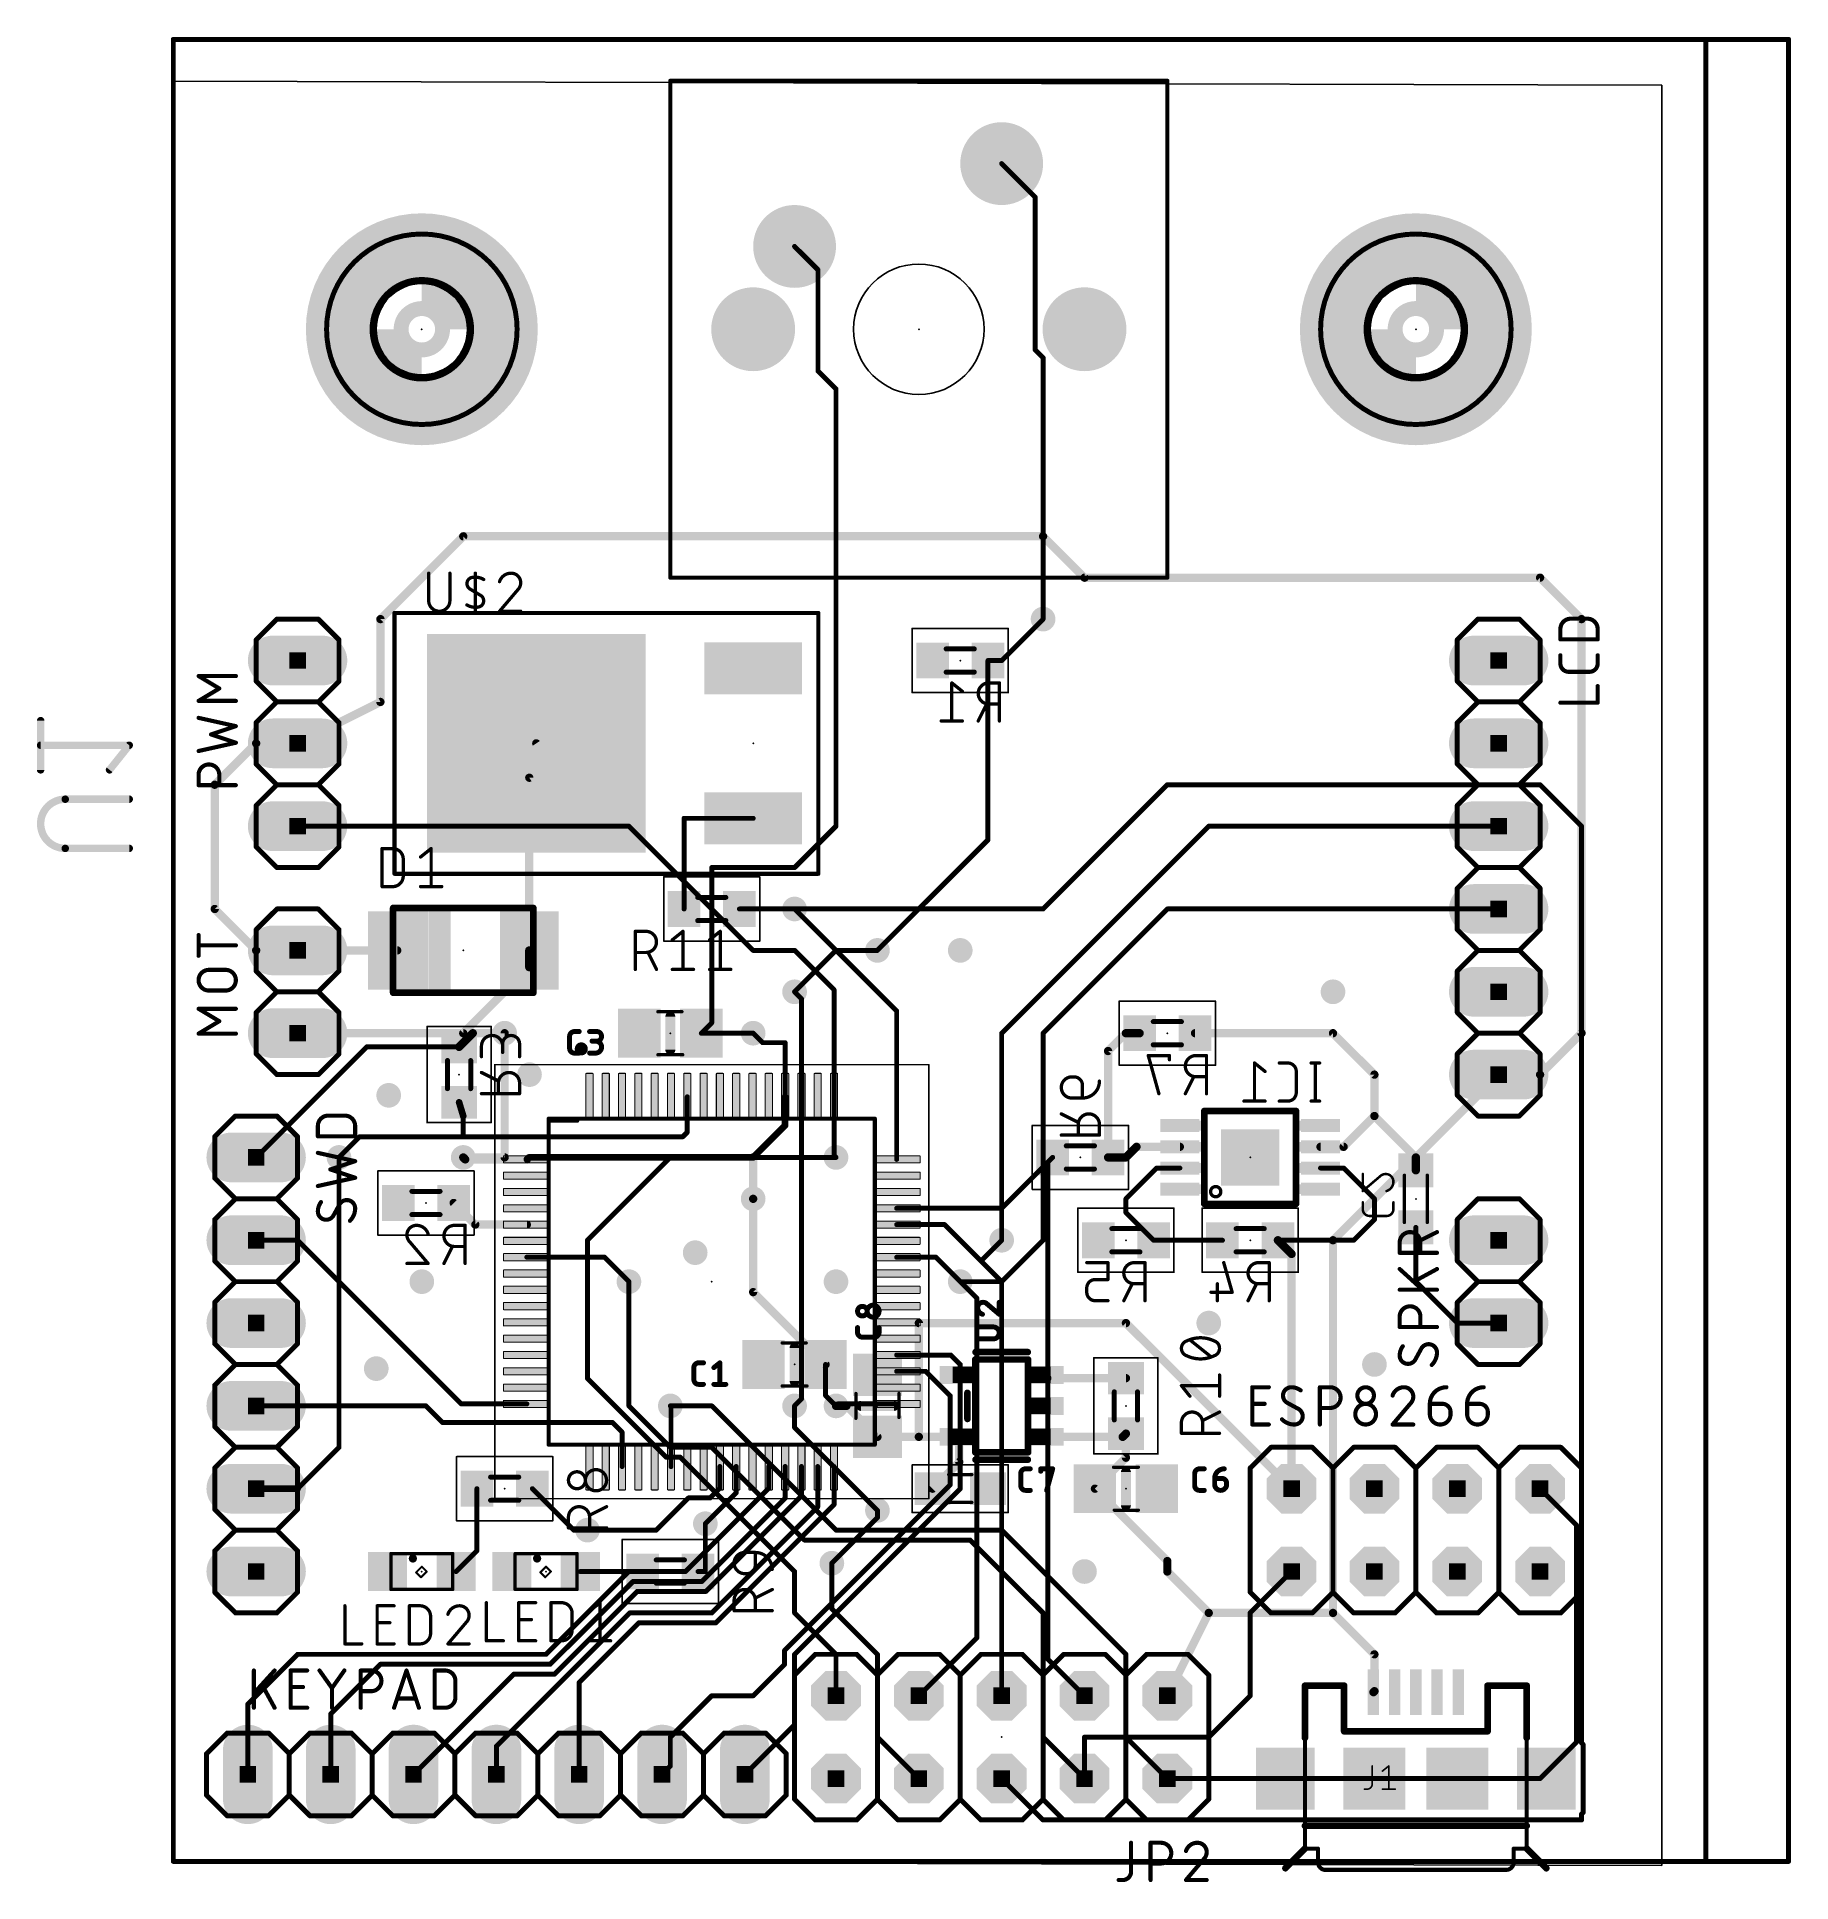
# Model space of a CAD drawing. Extents: x -4.2 to 49.6, y -0.6 to 56.
import ezdxf

# ---------------------------------------------------------------- set-up
doc = ezdxf.new("R2010")
doc.units = 0
for name, color, linetype in [('1', 22, 'CONTINUOUS'), ('16', 175, 'CONTINUOUS'), ('17', 82, 'CONTINUOUS'), ('18', 82, 'CONTINUOUS'), ('20', 30, 'CONTINUOUS'), ('21', 253, 'CONTINUOUS'), ('22', 253, 'CONTINUOUS'), ('23', 7, 'CONTINUOUS'), ('24', 7, 'CONTINUOUS'), ('25', 253, 'CONTINUOUS'), ('26', 253, 'CONTINUOUS'), ('39', 22, 'CONTINUOUS'), ('40', 175, 'CONTINUOUS'), ('41', 22, 'CONTINUOUS'), ('42', 175, 'CONTINUOUS'), ('43', 82, 'CONTINUOUS'), ('51', 253, 'CONTINUOUS'), ('52', 253, 'CONTINUOUS')]:
    doc.layers.add(name, color=color, linetype=linetype)

# ---------------------------------------------------------------- blocks, each defined once
blk = doc.blocks.new('RECT')
blk.add_solid([(-0.5, -0.5), (0.5, -0.5), (-0.5, 0.5), (0.5, 0.5)])
blk = doc.blocks.new('OCTAGONP')
at = {"const_width": 0.5}
blk.add_lwpolyline([(-0.25, -0.1036), (-0.25, 0.1036), (-0.1036, 0.25), (0.1036, 0.25), (0.25, 0.1036), (0.25, -0.1036), (0.1036, -0.25), (-0.1036, -0.25), (-0.25, -0.1036), (-0.25, 0.1036)], dxfattribs=at)
blk = doc.blocks.new('LONGP100')
at = {"const_width": 1}
blk.add_lwpolyline([(-0.5, 0), (0.5, 0)], dxfattribs=at)
at = {"const_width": 0.5}
for points in [[(-0.5, 0.25, 1), (-0.5, -0.25)], [(0.5, -0.25, 1), (0.5, 0.25)]]:
    blk.add_lwpolyline(points, format="xyb", dxfattribs=at)
blk = doc.blocks.new('ROUNDP')
at = {"const_width": 0.5}
blk.add_lwpolyline([(0, -0.25, 1), (0, 0.25, 1), (0, -0.25)], format="xyb", dxfattribs=at)
blk = doc.blocks.new('RECT235200X40000R25')
at = {"const_width": 0.0312}
blk.add_lwpolyline([(0.7194, -0.0938), (0.7194, 0.0938, 0.4142), (0.7037, 0.1094), (-0.7037, 0.1094, 0.4142), (-0.7194, 0.0938), (-0.7194, -0.0938, 0.4142), (-0.7037, -0.1094), (0.7037, -0.1094, 0.4142)], format="xyb", close=True, dxfattribs=at)
blk.add_solid([(-0.7116, -0.1016), (0.7116, -0.1016), (-0.7116, 0.1016), (0.7116, 0.1016)])
blk = doc.blocks.new('ROUNDV')
at = {"const_width": 0.5}
blk.add_lwpolyline([(0, -0.25, 1), (0, 0.25, 1), (0, -0.25)], format="xyb", dxfattribs=at)

msp = doc.modelspace()

# ---------------------------------------------------------------- linework, layer by layer
at = {"layer": '1'}
for points, const_width in [([(46.99, 55.88), (0, 55.88)], 0.1524), ([(0, 55.88), (0, 0)], 0.1524), ([(46.99, 0), (46.99, 55.88)], 0.1524), ([(25.4, 52.07), (26.4256, 51.0444)], 0.1524), ([(26.4256, 51.0444), (26.4256, 46.3627)], 0.1524), ([(19.05, 49.53), (19.7676, 48.8124)], 0.1524), ([(19.7676, 48.8124), (19.7676, 45.7091)], 0.1524), ([(26.4256, 46.3627), (26.67, 46.1183)], 0.1524), ([(26.67, 46.1183), (26.67, 38.1)], 0.1524), ([(19.7676, 45.7091), (20.32, 45.1567)], 0.1524), ([(20.32, 45.1567), (20.32, 38.1)], 0.1524), ([(20.32, 38.1), (20.32, 39.37)], 0.1524), ([(20.32, 38.1), (20.32, 31.75)], 0.1524), ([(1.27, 33.02), (2.54, 34.29)], 0.254), ([(2.54, 34.29), (3.81, 34.29)], 0.254), ([(1.27, 29.21), (1.27, 33.02)], 0.254), ([(10.915, 33.235), (10.915, 27.94)], 0.254), ([(30.48, 33.02), (26.67, 29.21)], 0.1524), ([(41.91, 33.02), (30.48, 33.02)], 0.1524), ([(43.18, 31.75), (41.91, 33.02)], 0.1524), ([(15.66, 29.21), (15.66, 31.99)], 0.1524), ([(15.66, 31.99), (17.78, 31.99)], 0.1524), ([(19.05, 30.48), (20.32, 31.75)], 0.1524), ([(31.75, 31.75), (25.4, 25.4)], 0.1524), ([(40.64, 31.75), (31.75, 31.75)], 0.1524), ([(43.18, 3.6333), (43.18, 31.75)], 0.1524), ([(16.51, 25.72), (16.51, 30.48)], 0.1524), ([(16.51, 30.48), (19.05, 30.48)], 0.1524), ([(2.54, 27.94), (1.27, 29.21)], 0.254), ([(19.05, 29.21), (17.36, 29.21)], 0.1524), ([(26.67, 29.21), (19.05, 29.21)], 0.1524), ([(30.48, 29.21), (26.67, 25.4)], 0.1524), ([(40.64, 29.21), (30.48, 29.21)], 0.1524), ([(3.81, 27.94), (2.54, 27.94)], 0.254), ([(6.865, 27.94), (3.81, 27.94)], 0.254), ([(10.915, 27.94), (10.915, 27.425)], 0.254), ([(19.05, 26.67), (20.32, 27.94)], 0.1524), ([(20.32, 27.94), (21.59, 27.94)], 0.1524), ([(10.915, 27.425), (8.89, 25.4)], 0.254), ([(8.89, 25.4), (3.81, 25.4)], 0.254), ([(10.16, 21.59), (10.16, 25.4)], 0.254), ([(16.19, 25.4), (16.51, 25.72)], 0.1524), ([(17.78, 25.4), (16.19, 25.4)], 0.1524), ([(25.4, 25.4), (25.4, 19.05)], 0.1524), ([(26.67, 25.4), (26.67, 19.05)], 0.1524), ([(40.64, 24.13), (35.56, 19.05)], 0.254), ([(5.08, 21.59), (5.08, 12.7)], 0.1524), ([(8.89, 21.59), (10.16, 21.59)], 0.254), ([(12.7, 19.05), (15.24, 21.59)], 0.1524), ([(15.24, 21.59), (20.32, 21.59)], 0.1524), ([(17.78, 17.46), (17.78, 20.32)], 0.254), ([(12.7, 14.8089), (12.7, 19.05)], 0.1524), ([(26.67, 19.05), (25.4, 17.78)], 0.1524), ([(35.56, 19.05), (35.56, 7.62)], 0.254), ([(13.97, 13.97), (13.97, 17.78)], 0.1524), ([(20, 15.24), (17.78, 17.46)], 0.254), ([(25.4, 17.78), (24.13, 17.78)], 0.1524), ([(29.21, 16.51), (22.86, 16.51)], 0.254), ([(22.86, 16.51), (22.86, 13.02)], 0.254), ([(34.29, 11.43), (29.21, 16.51)], 0.254), ([(20, 14.29), (20, 15.24)], 0.1524), ([(15.1137, 12.3952), (12.7, 14.8089)], 0.1524), ([(26.7001, 14.92), (26.8001, 14.82)], 0.254), ([(26.8001, 14.82), (29.21, 14.82)], 0.254), ([(20.32, 13.97), (20, 14.29)], 0.1524), ([(15.24, 12.7), (13.97, 13.97)], 0.1524), ([(16.51, 13.97), (15.24, 13.97)], 0.1524), ([(20.32, 10.16), (16.51, 13.97)], 0.1524), ([(19.05, 13.97), (19.05, 13.3068)], 0.1524), ([(20.64, 13.97), (20.32, 13.97)], 0.254), ([(21.59, 13.02), (20.64, 13.97)], 0.254), ([(19.05, 13.3068), (21.59, 10.7668)], 0.1524), ([(22.86, 13.02), (21.59, 13.02)], 0.254), ([(22.86, 13.02), (24.0999, 13.02)], 0.254), ([(24.0999, 12.2499), (24.0999, 13.02)], 0.254), ([(29.11, 13.02), (26.7001, 13.02)], 0.254), ([(29.21, 13.12), (29.11, 13.02)], 0.254), ([(29.21, 12.38), (29.21, 13.12)], 0.254), ([(5.08, 12.7), (3.81, 11.43)], 0.1524), ([(15.5448, 12.3952), (15.1137, 12.3952)], 0.1524), ([(16.51, 12.7), (15.24, 12.7)], 0.1524), ([(19.05, 8.89), (15.5448, 12.3952)], 0.1524), ([(19.3548, 9.8552), (16.51, 12.7)], 0.1524), ([(28.26, 11.43), (29.21, 12.38)], 0.254), ([(23.28, 11.43), (24.0999, 12.2499)], 0.254), ([(3.81, 11.43), (2.54, 11.43)], 0.2032), ([(9.31, 11.43), (9.31, 9.53)], 0.1524), ([(12.28, 10.16), (11.01, 11.43)], 0.1524), ([(28.26, 11.43), (30.48, 9.21)], 0.254), ([(12.7, 10.16), (12.28, 10.16)], 0.1524), ([(16.3134, 10.3566), (16.3134, 8.89)], 0.1524), ([(25.4, 10.16), (20.32, 10.16)], 0.1524), ([(29.21, 6.35), (25.4, 10.16)], 0.1524), ([(24.4348, 9.8552), (19.3548, 9.8552)], 0.1524), ([(26.67, 7.62), (24.4348, 9.8552)], 0.1524), ([(9.31, 9.53), (8.67, 8.89)], 0.1524), ([(20.193, 9.144), (20.193, 7.747)], 0.1524), ([(30.48, 9.21), (30.48, 8.89)], 0.254), ([(14.39, 8.89), (12.48, 8.89)], 0.1524), ([(16.3134, 8.89), (16.09, 8.89)], 0.1524), ([(19.05, 7.62), (19.05, 8.89)], 0.1524), ([(30.48, 8.89), (31.75, 7.62)], 0.254), ([(20.32, 6.35), (19.05, 7.62)], 0.1524), ([(20.193, 7.747), (21.59, 6.35)], 0.1524), ([(26.67, 3.81), (26.67, 7.62)], 0.1524), ([(31.75, 7.62), (30.48, 5.08)], 0.254), ([(31.75, 7.62), (35.56, 7.62)], 0.254), ([(35.56, 7.62), (36.83, 6.35)], 0.254), ([(20.32, 5.08), (20.32, 6.35)], 0.1524), ([(21.59, 6.35), (21.59, 3.81)], 0.1524), ([(29.21, 3.81), (29.21, 6.35)], 0.1524), ([(36.83, 5.22), (36.83, 6.35)], 0.254), ([(36.8, 5.19), (36.83, 5.22)], 0.254), ([(21.59, 3.81), (22.86, 2.54)], 0.1524), ([(27.94, 2.54), (26.67, 3.81)], 0.1524), ([(30.48, 2.54), (29.21, 3.81)], 0.1524), ([(43.2286, 3.5847), (43.18, 3.6333)], 0.1524), ([(43.2286, 1.4953), (43.2286, 3.5847)], 0.1524), ([(25.4, 2.54), (26.67, 1.27)], 0.1524), ([(26.67, 1.27), (43.18, 1.27)], 0.1524), ([(43.18, 1.4467), (43.2286, 1.4953)], 0.1524), ([(43.18, 1.27), (43.18, 1.4467)], 0.1524), ([(0, 0), (46.99, 0)], 0.1524)]:
    msp.add_lwpolyline(points, dxfattribs=dict(at, const_width=const_width))
for points, const_width in [([(0, 55.9181, 1), (0, 55.8419)], 0.0762), ([(0.0381, 55.88, 1), (-0.0381, 55.88)], 0.0762), ([(47.0281, 55.88, 1), (46.9519, 55.88)], 0.0762), ([(46.99, 55.8419, 1), (46.99, 55.9181)], 0.0762), ([(25.4269, 52.0969, 1), (25.3731, 52.0431)], 0.0762), ([(26.4637, 51.0444, 1), (26.3875, 51.0444)], 0.0762), ([(26.3987, 51.0175, 1), (26.4525, 51.0713)], 0.0762), ([(19.0769, 49.5569, 1), (19.0231, 49.5031)], 0.0762), ([(19.8057, 48.8124, 1), (19.7295, 48.8124)], 0.0762), ([(19.7407, 48.7855, 1), (19.7945, 48.8393)], 0.0762), ([(26.4525, 46.3897, 1), (26.3987, 46.3358)], 0.0762), ([(26.3875, 46.3627, 1), (26.4637, 46.3627)], 0.0762), ([(26.7081, 46.1183, 1), (26.6319, 46.1183)], 0.0762), ([(26.6431, 46.0914, 1), (26.6969, 46.1453)], 0.0762), ([(19.7945, 45.736, 1), (19.7407, 45.6821)], 0.0762), ([(19.7295, 45.7091, 1), (19.8057, 45.7091)], 0.0762), ([(20.3581, 45.1567, 1), (20.2819, 45.1567)], 0.0762), ([(20.2931, 45.1297, 1), (20.3469, 45.1836)], 0.0762), ([(20.3581, 39.37, 1), (20.2819, 39.37)], 0.0762), ([(20.3581, 38.1, 1), (20.2819, 38.1)], 0.0762), ([(20.2819, 38.1, 1), (20.3581, 38.1)], 0.0762), ([(20.2819, 38.1, 1), (20.3581, 38.1)], 0.0762), ([(26.6319, 38.1, 1), (26.7081, 38.1)], 0.0762), ([(2.54, 34.3535, 1), (2.54, 34.2265)], 0.127), ([(2.5849, 34.2451, 1), (2.4951, 34.3349)], 0.127), ([(3.81, 34.2265, 1), (3.81, 34.3535)], 0.127), ([(10.915, 33.235, 0.4142), (11.13, 34.29)], 0.254), ([(11.183, 34.325, 1), (11.077, 34.255)], 0.127), ([(1.3335, 33.02, 1), (1.2065, 33.02)], 0.127), ([(1.2251, 33.0649, 1), (1.3149, 32.9751)], 0.127), ([(10.9785, 33.235, 1), (10.8515, 33.235)], 0.127), ([(10.88, 33.288, 1), (10.95, 33.182)], 0.127), ([(30.48, 33.0581, 1), (30.48, 32.9819)], 0.0762), ([(30.5069, 32.9931, 1), (30.4531, 33.0469)], 0.0762), ([(41.9369, 33.0469, 1), (41.8831, 32.9931)], 0.0762), ([(41.91, 32.9819, 1), (41.91, 33.0581)], 0.0762), ([(15.6981, 31.99, 1), (15.6219, 31.99)], 0.0762), ([(15.66, 32.0281, 1), (15.66, 31.9519)], 0.0762), ([(17.78, 31.9519, 1), (17.78, 32.0281)], 0.0762), ([(20.2819, 31.75, 1), (20.3581, 31.75)], 0.0762), ([(20.3469, 31.7231, 1), (20.2931, 31.7769)], 0.0762), ([(31.75, 31.7881, 1), (31.75, 31.7119)], 0.0762), ([(31.7769, 31.7231, 1), (31.7231, 31.7769)], 0.0762), ([(40.64, 31.7119, 1), (40.64, 31.7881)], 0.0762), ([(43.2181, 31.75, 1), (43.1419, 31.75)], 0.0762), ([(43.1531, 31.7231, 1), (43.2069, 31.7769)], 0.0762), ([(16.5481, 30.48, 1), (16.4719, 30.48)], 0.0762), ([(16.51, 30.5181, 1), (16.51, 30.4419)], 0.0762), ([(19.0231, 30.5069, 1), (19.0769, 30.4531)], 0.0762), ([(19.05, 30.4419, 1), (19.05, 30.5181)], 0.0762), ([(1.3149, 29.2549, 1), (1.2251, 29.1651)], 0.127), ([(1.2065, 29.21, 1), (1.3335, 29.21)], 0.127), ([(15.6219, 29.21, 1), (15.6981, 29.21)], 0.0762), ([(17.36, 29.2481, 1), (17.36, 29.1719)], 0.0762), ([(19.05, 29.2481, 1), (19.05, 29.1719)], 0.0762), ([(19.05, 29.1719, 1), (19.05, 29.2481)], 0.0762), ([(26.6431, 29.2369, 1), (26.6969, 29.1831)], 0.0762), ([(26.67, 29.1719, 1), (26.67, 29.2481)], 0.0762), ([(30.48, 29.2481, 1), (30.48, 29.1719)], 0.0762), ([(30.5069, 29.1831, 1), (30.4531, 29.2369)], 0.0762), ([(40.64, 29.1719, 1), (40.64, 29.2481)], 0.0762), ([(2.54, 28.0035, 1), (2.54, 27.8765)], 0.127), ([(2.4951, 27.8951, 1), (2.5849, 27.9849)], 0.127), ([(3.81, 28.0035, 1), (3.81, 27.8765)], 0.127), ([(3.81, 27.8765, 1), (3.81, 28.0035)], 0.127), ([(6.865, 27.8765, 1), (6.865, 28.0035)], 0.127), ([(10.9785, 27.94, 1), (10.8515, 27.94)], 0.127), ([(10.8515, 27.94, 1), (10.9785, 27.94)], 0.127), ([(20.32, 27.9781, 1), (20.32, 27.9019)], 0.0762), ([(20.3469, 27.9131, 1), (20.2931, 27.9669)], 0.0762), ([(21.59, 27.9019, 1), (21.59, 27.9781)], 0.0762), ([(10.8515, 27.425, 1), (10.9785, 27.425)], 0.127), ([(10.9599, 27.3801, 1), (10.8701, 27.4699)], 0.127), ([(19.0231, 26.6969, 1), (19.0769, 26.6431)], 0.0762), ([(3.81, 25.4635, 1), (3.81, 25.3365)], 0.127), ([(8.8451, 25.4449, 1), (8.9349, 25.3551)], 0.127), ([(8.89, 25.3365, 1), (8.89, 25.4635)], 0.127), ([(10.2235, 25.4, 1), (10.0965, 25.4)], 0.127), ([(16.19, 25.4381, 1), (16.19, 25.3619)], 0.0762), ([(16.4719, 25.72, 1), (16.5481, 25.72)], 0.0762), ([(16.5369, 25.6931, 1), (16.4831, 25.7469)], 0.0762), ([(17.78, 25.3619, 1), (17.78, 25.4381)], 0.0762), ([(25.4381, 25.4, 1), (25.3619, 25.4)], 0.0762), ([(26.7081, 25.4, 1), (26.6319, 25.4)], 0.0762), ([(16.1631, 25.4269, 1), (16.2169, 25.3731)], 0.0762), ([(25.3731, 25.4269, 1), (25.4269, 25.3731)], 0.0762), ([(26.6431, 25.4269, 1), (26.6969, 25.3731)], 0.0762), ([(40.6849, 24.0851, 1), (40.5951, 24.1749)], 0.127), ([(5.1181, 21.59, 1), (5.0419, 21.59)], 0.0762), ([(8.89, 21.6535, 1), (8.89, 21.5265)], 0.127), ([(10.0965, 21.59, 1), (10.2235, 21.59)], 0.127), ([(10.16, 21.5265, 1), (10.16, 21.6535)], 0.127), ([(15.24, 21.6281, 1), (15.24, 21.5519)], 0.0762), ([(15.2669, 21.5631, 1), (15.2131, 21.6169)], 0.0762), ([(20.32, 21.5519, 1), (20.32, 21.6281)], 0.0762), ([(17.8435, 20.32, 1), (17.7165, 20.32)], 0.127), ([(12.7381, 19.05, 1), (12.6619, 19.05)], 0.0762), ([(12.6731, 19.0769, 1), (12.7269, 19.0231)], 0.0762), ([(25.3619, 19.05, 1), (25.4381, 19.05)], 0.0762), ([(26.6319, 19.05, 1), (26.7081, 19.05)], 0.0762), ([(26.6969, 19.0231, 1), (26.6431, 19.0769)], 0.0762), ([(35.6235, 19.05, 1), (35.4965, 19.05)], 0.127), ([(35.5151, 19.0949, 1), (35.6049, 19.0051)], 0.127), ([(14.0081, 17.78, 1), (13.9319, 17.78)], 0.0762), ([(17.8249, 17.5049, 1), (17.7351, 17.4151)], 0.127), ([(24.13, 17.8181, 1), (24.13, 17.7419)], 0.0762), ([(25.3731, 17.8069, 1), (25.4269, 17.7531)], 0.0762), ([(25.4, 17.7419, 1), (25.4, 17.8181)], 0.0762), ([(17.7165, 17.46, 1), (17.8435, 17.46)], 0.127), ([(22.86, 16.5735, 1), (22.86, 16.4465)], 0.127), ([(22.9235, 16.51, 1), (22.7965, 16.51)], 0.127), ([(29.2549, 16.5549, 1), (29.1651, 16.4651)], 0.127), ([(29.21, 16.4465, 1), (29.21, 16.5735)], 0.127), ([(19.9551, 15.1951, 1), (20.0449, 15.2849)], 0.127), ([(20.0381, 15.24, 1), (19.9619, 15.24)], 0.0762), ([(12.7269, 14.8359, 1), (12.6731, 14.782)], 0.0762), ([(12.6619, 14.8089, 1), (12.7381, 14.8089)], 0.0762), ([(26.745, 14.9649, 1), (26.6552, 14.8751)], 0.127), ([(26.8001, 14.8835, 1), (26.8001, 14.7565)], 0.127), ([(26.7552, 14.7751, 1), (26.845, 14.8649)], 0.127), ([(29.21, 14.7565, 1), (29.21, 14.8835)], 0.127), ([(19.9619, 14.29, 1), (20.0381, 14.29)], 0.0762), ([(20.0269, 14.3169, 1), (19.9731, 14.2631)], 0.0762), ([(13.9319, 13.97, 1), (14.0081, 13.97)], 0.0762), ([(13.9969, 13.9969, 1), (13.9431, 13.9431)], 0.0762), ([(15.24, 14.0081, 1), (15.24, 13.9319)], 0.0762), ([(16.5369, 13.9969, 1), (16.4831, 13.9431)], 0.0762), ([(16.51, 13.9319, 1), (16.51, 14.0081)], 0.0762), ([(19.0881, 13.97, 1), (19.0119, 13.97)], 0.0762), ([(20.32, 14.0335, 1), (20.32, 13.9065)], 0.127), ([(20.2931, 13.9431, 1), (20.3469, 13.9969)], 0.0762), ([(20.6849, 14.0149, 1), (20.5951, 13.9251)], 0.127), ([(20.64, 13.9065, 1), (20.64, 14.0335)], 0.127), ([(19.0119, 13.3068, 1), (19.0881, 13.3068)], 0.0762), ([(19.0769, 13.3337, 1), (19.0231, 13.2799)], 0.0762), ([(21.59, 13.0835, 1), (21.59, 12.9565)], 0.127), ([(21.5451, 12.9751, 1), (21.6349, 13.0649)], 0.127), ([(22.86, 13.0835, 1), (22.86, 12.9565)], 0.127), ([(22.7965, 13.02, 1), (22.9235, 13.02)], 0.127), ([(22.86, 12.9565, 1), (22.86, 13.0835)], 0.127), ([(24.1634, 13.02, 1), (24.0364, 13.02)], 0.127), ([(24.0999, 12.9565, 1), (24.0999, 13.0835)], 0.127), ([(26.7001, 13.0835, 1), (26.7001, 12.9565)], 0.127), ([(29.0651, 13.0649, 1), (29.1549, 12.9751)], 0.127), ([(29.11, 12.9565, 1), (29.11, 13.0835)], 0.127), ([(29.2735, 13.12, 1), (29.1465, 13.12)], 0.127), ([(29.2549, 13.0751, 1), (29.1651, 13.1649)], 0.127), ([(5.0419, 12.7, 1), (5.1181, 12.7)], 0.0762), ([(5.1069, 12.6731, 1), (5.0531, 12.7269)], 0.0762), ([(15.1137, 12.4333, 1), (15.1137, 12.3571)], 0.0762), ([(15.0868, 12.3683, 1), (15.1407, 12.4221)], 0.0762), ([(15.24, 12.7381, 1), (15.24, 12.6619)], 0.0762), ([(15.2131, 12.6731, 1), (15.2669, 12.7269)], 0.0762), ([(15.5717, 12.4221, 1), (15.5179, 12.3683)], 0.0762), ([(15.5448, 12.3571, 1), (15.5448, 12.4333)], 0.0762), ([(16.5369, 12.7269, 1), (16.4831, 12.6731)], 0.0762), ([(16.51, 12.6619, 1), (16.51, 12.7381)], 0.0762), ([(29.2549, 12.3351, 1), (29.1651, 12.4249)], 0.127), ([(24.0364, 12.2499, 1), (24.1634, 12.2499)], 0.127), ([(24.1448, 12.205, 1), (24.055, 12.2948)], 0.127), ([(29.1465, 12.38, 1), (29.2735, 12.38)], 0.127), ([(2.54, 11.4808, 1), (2.54, 11.3792)], 0.1016), ([(3.7831, 11.4569, 1), (3.8369, 11.4031)], 0.0762), ([(3.81, 11.3792, 1), (3.81, 11.4808)], 0.1016), ([(9.3481, 11.43, 1), (9.2719, 11.43)], 0.0762), ([(11.0369, 11.4569, 1), (10.9831, 11.4031)], 0.0762), ([(23.2351, 11.4749, 1), (23.3249, 11.3851)], 0.127), ([(28.3049, 11.4749, 1), (28.2151, 11.3851)], 0.127), ([(28.2151, 11.4749, 1), (28.3049, 11.3851)], 0.127), ([(34.2451, 11.3851, 1), (34.3349, 11.4749)], 0.127), ([(21.5631, 10.7399, 1), (21.6169, 10.7937)], 0.0762), ([(12.28, 10.1981, 1), (12.28, 10.1219)], 0.0762), ([(12.2531, 10.1331, 1), (12.3069, 10.1869)], 0.0762), ([(12.7, 10.1219, 1), (12.7, 10.1981)], 0.0762), ([(16.3515, 10.3566, 1), (16.2753, 10.3566)], 0.0762), ([(20.32, 10.1981, 1), (20.32, 10.1219)], 0.0762), ([(20.2931, 10.1331, 1), (20.3469, 10.1869)], 0.0762), ([(25.4269, 10.1869, 1), (25.3731, 10.1331)], 0.0762), ([(25.4, 10.1219, 1), (25.4, 10.1981)], 0.0762), ([(19.3548, 9.8933, 1), (19.3548, 9.8171)], 0.0762), ([(19.3279, 9.8283, 1), (19.3817, 9.8821)], 0.0762), ([(24.4617, 9.8821, 1), (24.4079, 9.8283)], 0.0762), ([(24.4348, 9.8171, 1), (24.4348, 9.8933)], 0.0762), ([(9.2719, 9.53, 1), (9.3481, 9.53)], 0.0762), ([(9.3369, 9.5031, 1), (9.2831, 9.5569)], 0.0762), ([(20.2311, 9.144, 1), (20.1549, 9.144)], 0.0762), ([(30.5435, 9.21, 1), (30.4165, 9.21)], 0.127), ([(30.4351, 9.1651, 1), (30.5249, 9.2549)], 0.127), ([(8.6431, 8.9169, 1), (8.6969, 8.8631)], 0.0762), ([(12.48, 8.9281, 1), (12.48, 8.8519)], 0.0762), ([(14.39, 8.8519, 1), (14.39, 8.9281)], 0.0762), ([(16.09, 8.9281, 1), (16.09, 8.8519)], 0.0762), ([(16.2753, 8.89, 1), (16.3515, 8.89)], 0.0762), ([(16.3134, 8.8519, 1), (16.3134, 8.9281)], 0.0762), ([(19.0881, 8.89, 1), (19.0119, 8.89)], 0.0762), ([(19.0231, 8.8631, 1), (19.0769, 8.9169)], 0.0762), ([(30.5249, 8.9349, 1), (30.4351, 8.8451)], 0.127), ([(30.4165, 8.89, 1), (30.5435, 8.89)], 0.127), ([(19.0119, 7.62, 1), (19.0881, 7.62)], 0.0762), ([(19.0769, 7.6469, 1), (19.0231, 7.5931)], 0.0762), ([(20.1549, 7.747, 1), (20.2311, 7.747)], 0.0762), ([(20.2199, 7.7739, 1), (20.1661, 7.7201)], 0.0762), ([(26.7081, 7.62, 1), (26.6319, 7.62)], 0.0762), ([(26.6431, 7.5931, 1), (26.6969, 7.6469)], 0.0762), ([(31.75, 7.6835, 1), (31.75, 7.5565)], 0.127), ([(31.8068, 7.5916, 1), (31.6932, 7.6484)], 0.127), ([(31.7051, 7.5751, 1), (31.7949, 7.6649)], 0.127), ([(35.6049, 7.6649, 1), (35.5151, 7.5751)], 0.127), ([(35.4965, 7.62, 1), (35.6235, 7.62)], 0.127), ([(35.56, 7.5565, 1), (35.56, 7.6835)], 0.127), ([(20.3581, 6.35, 1), (20.2819, 6.35)], 0.0762), ([(20.2931, 6.3231, 1), (20.3469, 6.3769)], 0.0762), ([(21.6281, 6.35, 1), (21.5519, 6.35)], 0.0762), ([(21.5631, 6.3231, 1), (21.6169, 6.3769)], 0.0762), ([(29.2481, 6.35, 1), (29.1719, 6.35)], 0.0762), ([(29.1831, 6.3231, 1), (29.2369, 6.3769)], 0.0762), ([(36.8935, 6.35, 1), (36.7665, 6.35)], 0.127), ([(36.7851, 6.3051, 1), (36.8749, 6.3949)], 0.127), ([(20.2819, 5.08, 1), (20.3581, 5.08)], 0.0762), ([(30.4232, 5.1084, 1), (30.5368, 5.0516)], 0.127), ([(36.7551, 5.2349, 1), (36.8449, 5.1451)], 0.127), ([(36.7665, 5.22, 1), (36.8935, 5.22)], 0.127), ([(36.8749, 5.1751, 1), (36.7851, 5.2649)], 0.127), ([(21.5519, 3.81, 1), (21.6281, 3.81)], 0.0762), ([(21.6169, 3.8369, 1), (21.5631, 3.7831)], 0.0762), ([(26.6319, 3.81, 1), (26.7081, 3.81)], 0.0762), ([(26.6969, 3.8369, 1), (26.6431, 3.7831)], 0.0762), ([(29.1719, 3.81, 1), (29.2481, 3.81)], 0.0762), ([(29.2369, 3.8369, 1), (29.1831, 3.7831)], 0.0762), ([(43.2069, 3.6602, 1), (43.1531, 3.6063)], 0.0762), ([(43.1419, 3.6333, 1), (43.2181, 3.6333)], 0.0762), ([(43.2667, 3.5847, 1), (43.1905, 3.5847)], 0.0762), ([(43.2017, 3.5577, 1), (43.2555, 3.6116)], 0.0762), ([(22.8331, 2.5131, 1), (22.8869, 2.5669)], 0.0762), ([(25.4269, 2.5669, 1), (25.3731, 2.5131)], 0.0762), ([(27.9131, 2.5131, 1), (27.9669, 2.5669)], 0.0762), ([(30.4531, 2.5131, 1), (30.5069, 2.5669)], 0.0762), ([(26.67, 1.3081, 1), (26.67, 1.2319)], 0.0762), ([(26.6431, 1.2431, 1), (26.6969, 1.2969)], 0.0762), ([(43.2181, 1.4467, 1), (43.1419, 1.4467)], 0.0762), ([(43.1531, 1.4737, 1), (43.2069, 1.4198)], 0.0762), ([(43.1419, 1.27, 1), (43.2181, 1.27)], 0.0762), ([(43.18, 1.2319, 1), (43.18, 1.3081)], 0.0762), ([(43.1905, 1.4953, 1), (43.2667, 1.4953)], 0.0762), ([(43.2555, 1.4684, 1), (43.2017, 1.5223)], 0.0762), ([(0, 0.0381, 1), (0, -0.0381)], 0.0762), ([(-0.0381, 0, 1), (0.0381, 0)], 0.0762), ([(46.9519, 0, 1), (47.0281, 0)], 0.0762), ([(46.99, -0.0381, 1), (46.99, 0.0381)], 0.0762)]:
    msp.add_lwpolyline(points, format="xyb", dxfattribs=dict(at, const_width=const_width))
at = {"layer": '16'}
for points, const_width in [([(0, 0), (0, 55.88)], 0.1524), ([(0, 55.88), (49.53, 55.88)], 0.1524), ([(49.53, 55.88), (49.53, 0)], 0.1524), ([(8.89, 40.64), (6.35, 38.1)], 0.254), ([(26.67, 40.64), (8.89, 40.64)], 0.254), ([(27.94, 39.37), (26.67, 40.64)], 0.254), ([(41.91, 39.37), (27.94, 39.37)], 0.254), ([(43.18, 38.1), (41.91, 39.37)], 0.254), ([(6.35, 38.1), (6.35, 35.56)], 0.254), ([(26.67, 38.1), (25.4, 36.83)], 0.1524), ([(43.18, 25.4), (43.18, 38.1)], 0.254), ([(24.98, 36.83), (24.98, 31.33)], 0.1524), ([(25.4, 36.83), (24.98, 36.83)], 0.1524), ([(6.35, 35.56), (3.81, 34.29)], 0.254), ([(13.97, 31.75), (3.81, 31.75)], 0.1524), ([(17.78, 27.94), (13.97, 31.75)], 0.1524), ([(21.59, 27.94), (24.98, 31.33)], 0.1524), ([(22.18, 26.08), (19.05, 29.21)], 0.1524), ([(19.05, 27.94), (17.78, 27.94)], 0.1524), ([(20.26, 26.73), (19.05, 27.94)], 0.1524), ([(19.26, 26.46), (19.05, 26.67)], 0.1524), ([(20.26, 23.45), (20.26, 26.73)], 0.1524), ([(19.26, 23.45), (19.26, 26.46)], 0.1524), ([(22.18, 21.53), (22.18, 26.08)], 0.1524), ([(9.183, 25.4), (8.763, 24.98)], 0.254), ([(10.16, 25.4), (9.183, 25.4)], 0.254), ([(18.07, 25.11), (17.78, 25.4)], 0.1524), ([(28.663, 24.853), (29.21, 25.4)], 0.254), ([(29.21, 25.4), (29.63, 25.4)], 0.254), ([(31.33, 25.4), (35.56, 25.4)], 0.254), ([(35.56, 25.4), (36.83, 24.13)], 0.254), ([(41.91, 24.13), (43.18, 25.4)], 0.254), ([(2.54, 21.59), (5.93, 24.98)], 0.1524), ([(8.763, 24.98), (5.93, 24.98)], 0.1524), ([(18.76, 25.11), (18.07, 25.11)], 0.1524), ([(18.76, 23.45), (18.76, 25.11)], 0.1524), ([(28.663, 21.59), (28.663, 24.853)], 0.254), ([(36.83, 22.86), (36.83, 24.13)], 0.254), ([(40.64, 24.13), (41.91, 24.13)], 0.254), ([(8.763, 23.28), (8.89, 22.86)], 0.2032), ([(15.76, 23.45), (15.76, 22.364)], 0.1524), ([(18.76, 23.45), (18.76, 22.57)], 0.2032), ([(19.26, 14.18), (19.26, 23.45)], 0.1524), ([(20.26, 21.65), (20.26, 23.45)], 0.1524), ([(8.89, 22.86), (8.89, 22.225)], 0.1524), ([(18.76, 22.57), (17.78, 21.59)], 0.2032), ([(35.885, 21.915), (36.83, 22.86)], 0.254), ([(38.1, 21.59), (36.83, 22.86)], 0.254), ([(5.715, 22.225), (5.08, 21.59)], 0.1524), ([(8.89, 22.225), (5.715, 22.225)], 0.1524), ([(8.89, 22.225), (15.621, 22.225)], 0.1524), ([(15.76, 22.364), (15.621, 22.225)], 0.1524), ([(8.95, 21.53), (8.89, 21.59)], 0.254), ([(10.84, 21.53), (8.95, 21.53)], 0.254), ([(10.9, 21.59), (10.84, 21.53)], 0.2032), ([(17.78, 21.59), (10.9, 21.59)], 0.2032), ([(17.78, 20.32), (17.78, 21.59)], 0.254), ([(20.32, 21.59), (20.26, 21.65)], 0.1524), ([(26.8165, 21.4435), (25.403, 20.03)], 0.1524), ([(26.8165, 21.4435), (26.963, 21.59)], 0.1524), ([(26.8165, 6.2035), (26.8165, 21.4435)], 0.1524), ([(29.21, 21.59), (28.663, 21.59)], 0.254), ([(29.535, 21.915), (29.21, 21.59)], 0.254), ([(30.8633, 21.915), (29.535, 21.915)], 0.254), ([(35.1767, 21.915), (35.885, 21.915)], 0.254), ([(38.1, 21.195), (38.1, 21.59)], 0.254), ([(29.21, 20.32), (30.155, 21.265)], 0.1524), ([(30.155, 21.265), (30.8633, 21.265)], 0.1524), ([(35.1767, 21.265), (35.885, 21.265)], 0.1524), ([(35.885, 21.265), (36.83, 20.32)], 0.1524), ([(29.21, 19.9), (29.21, 20.32)], 0.1524), ([(36.83, 19.685), (36.83, 20.32)], 0.1524), ([(9.26, 19.53), (8.597, 20.193)], 0.254), ([(22.18, 20.03), (25.403, 20.03)], 0.1524), ([(29.21, 19.9), (30.06, 19.05)], 0.1524), ([(10.84, 19.53), (9.26, 19.53)], 0.254), ([(23.65, 19.53), (22.18, 19.53)], 0.1524), ([(24.765, 18.415), (23.65, 19.53)], 0.1524), ([(36.195, 19.05), (36.83, 19.685)], 0.1524), ([(38.1, 19.445), (38.1, 17.78)], 0.1524), ([(3.81, 19.05), (2.54, 19.05)], 0.1524), ([(8.83, 14.03), (3.81, 19.05)], 0.1524), ([(25.4, 19.05), (24.765, 18.415)], 0.1524), ([(30.06, 19.05), (32.17, 19.05)], 0.1524), ([(33.87, 19.05), (34.29, 18.63)], 0.254), ([(36.195, 19.05), (33.87, 19.05)], 0.1524), ([(34.29, 18.63), (34.29, 11.43)], 0.254), ([(13.22, 18.53), (10.84, 18.53)], 0.1524), ([(13.97, 17.78), (13.22, 18.53)], 0.1524), ([(22.18, 18.53), (23.38, 18.53)], 0.1524), ([(23.38, 18.53), (24.13, 17.78)], 0.1524), ([(24.765, 18.415), (25.4, 17.78)], 0.1524), ([(24.13, 17.78), (24.638, 17.272)], 0.1524), ([(25.4, 5.08), (25.4, 17.78)], 0.1524), ([(38.1, 17.78), (39.37, 16.51)], 0.1524), ([(24.638, 17.272), (24.638, 15.24)], 0.1524), ([(39.37, 16.51), (40.64, 16.51)], 0.1524), ([(22.18, 15.53), (23.84, 15.53)], 0.1524), ([(23.84, 15.53), (24.13, 15.24)], 0.1524), ([(24.13, 15.24), (24.13, 11.43)], 0.1524), ([(24.638, 15.24), (24.638, 15.621)], 0.1524), ([(24.638, 15.24), (24.638, 6.858)], 0.1524), ([(22.18, 15.03), (23.07, 15.03)], 0.1524), ([(23.07, 15.03), (23.8252, 14.2748)], 0.1524), ([(19.26, 14.18), (19.05, 13.97)], 0.1524), ([(23.8252, 14.2748), (23.8252, 11.5563)], 0.1524), ([(2.54, 13.97), (7.747, 13.97)], 0.1524), ([(8.255, 13.462), (7.747, 13.97)], 0.1524), ([(10.84, 14.03), (8.83, 14.03)], 0.1524), ([(15.24, 13.97), (15.26, 13.95)], 0.1524), ([(15.26, 13.95), (15.26, 12.11)], 0.1524), ([(20.38, 14.03), (20.32, 13.97)], 0.1524), ([(22.18, 14.03), (20.38, 14.03)], 0.1524), ([(13.462, 13.462), (8.255, 13.462)], 0.1524), ([(13.76, 13.164), (13.462, 13.462)], 0.1524), ([(13.76, 12.11), (13.76, 13.164)], 0.1524), ([(16.76, 12.11), (16.76, 11.445)], 0.1524), ([(17.26, 12.11), (17.26, 11.3032)], 0.1524), ([(18.26, 12.11), (18.26, 11.445)], 0.1524), ([(18.76, 12.11), (18.76, 11.14)], 0.1524), ([(19.26, 12.11), (19.26, 11.2089)], 0.1524), ([(19.76, 12.11), (19.76, 10.87)], 0.1524), ([(20.26, 12.11), (20.26, 10.9389)], 0.1524), ([(17.26, 11.3032), (16.3134, 10.3566)], 0.1524), ([(16.76, 11.445), (16.4614, 11.1464)], 0.1524), ([(18.26, 11.445), (18.0125, 11.1975)], 0.1524), ([(18.0125, 11.1975), (18.1136, 11.2986)], 0.1524), ([(23.8252, 11.5563), (18.7452, 6.4763)], 0.1524), ([(24.13, 11.43), (19.05, 6.35)], 0.1524), ([(41.91, 11.43), (43.0278, 10.3122)], 0.1524), ([(15.7964, 11.1464), (14.81, 10.16)], 0.1524), ([(18.0125, 11.1975), (15.705, 8.89)], 0.1524), ([(16.4614, 11.1464), (15.7964, 11.1464)], 0.1524), ([(18.76, 11.14), (16.2052, 8.5852)], 0.1524), ([(19.26, 11.2089), (16.3315, 8.2804)], 0.1524), ([(19.76, 10.87), (16.51, 7.62)], 0.1524), ([(20.26, 10.9389), (16.6363, 7.3152)], 0.1524), ([(21.59, 10.7668), (21.59, 10.541)], 0.1524), ([(14.81, 10.16), (12.7, 10.16)], 0.1524), ([(21.59, 10.541), (20.193, 9.144)], 0.1524), ([(43.0278, 10.3122), (43.0278, 3.6578)], 0.1524), ([(13.97, 8.89), (11.43, 6.35)], 0.1524), ([(14.0963, 8.5852), (11.5563, 6.0452)], 0.1524), ([(15.705, 8.89), (13.97, 8.89)], 0.1524), ([(16.2052, 8.5852), (14.0963, 8.5852)], 0.1524), ([(34.29, 8.89), (33.02, 7.62)], 0.1524), ([(11.6825, 5.7404), (14.2225, 8.2804)], 0.1524), ([(16.3315, 8.2804), (14.2225, 8.2804)], 0.1524), ([(13.9932, 7.62), (9.906, 3.5328)], 0.1524), ([(14.2748, 7.3152), (12.446, 5.4864)], 0.1524), ([(16.51, 7.62), (13.9932, 7.62)], 0.1524), ([(16.6363, 7.3152), (14.2748, 7.3152)], 0.1524), ([(33.02, 7.62), (33.02, 5.08)], 0.1524), ([(22.86, 5.08), (24.638, 6.858)], 0.1524), ([(3.81, 6.35), (2.286, 4.826)], 0.1524), ([(11.43, 6.35), (3.81, 6.35)], 0.1524), ([(18.7452, 6.4763), (18.7452, 6.0452)], 0.1524), ([(19.05, 4.191), (19.05, 6.35)], 0.1524), ([(27.94, 5.08), (26.8165, 6.2035)], 0.1524), ([(6.35, 6.0452), (4.826, 4.5212)], 0.1524), ([(11.5563, 6.0452), (6.35, 6.0452)], 0.1524), ([(7.366, 2.667), (10.4394, 5.7404)], 0.1524), ([(10.4394, 5.7404), (11.6825, 5.7404)], 0.1524), ([(18.7452, 6.0452), (17.78, 5.08)], 0.1524), ([(12.446, 5.4864), (12.446, 2.667)], 0.1524), ([(16.51, 5.08), (15.24, 3.81)], 0.1524), ([(17.78, 5.08), (16.51, 5.08)], 0.1524), ([(33.02, 5.08), (31.75, 3.81)], 0.1524), ([(2.286, 4.826), (2.286, 2.667)], 0.1524), ([(4.826, 4.5212), (4.826, 2.667)], 0.1524), ([(17.526, 2.667), (19.05, 4.191)], 0.1524), ([(9.906, 3.5328), (9.906, 2.667)], 0.1524), ([(15.24, 3.81), (15.24, 2.921)], 0.1524), ([(31.75, 3.81), (27.94, 3.81)], 0.1524), ([(27.94, 3.81), (27.94, 2.54)], 0.1524), ([(41.91, 2.54), (43.0278, 3.6578)], 0.1524), ([(15.24, 2.921), (14.986, 2.667)], 0.1524), ([(41.91, 2.54), (30.48, 2.54)], 0.1524), ([(49.53, 0), (0, 0)], 0.1524)]:
    msp.add_lwpolyline(points, dxfattribs=dict(at, const_width=const_width))
for points, const_width in [([(0.0381, 55.88, 1), (-0.0381, 55.88)], 0.0762), ([(0, 55.9181, 1), (0, 55.8419)], 0.0762), ([(49.5681, 55.88, 1), (49.4919, 55.88)], 0.0762), ([(49.53, 55.8419, 1), (49.53, 55.9181)], 0.0762), ([(8.89, 40.7035, 1), (8.89, 40.5765)], 0.127), ([(8.9349, 40.5951, 1), (8.8451, 40.6849)], 0.127), ([(26.7149, 40.6849, 1), (26.6251, 40.5951)], 0.127), ([(26.67, 40.5765, 1), (26.67, 40.7035)], 0.127), ([(27.94, 39.4335, 1), (27.94, 39.3065)], 0.127), ([(27.8951, 39.3251, 1), (27.9849, 39.4149)], 0.127), ([(41.9549, 39.4149, 1), (41.8651, 39.3251)], 0.127), ([(41.91, 39.3065, 1), (41.91, 39.4335)], 0.127), ([(6.4135, 38.1, 1), (6.2865, 38.1)], 0.127), ([(6.3051, 38.1449, 1), (6.3949, 38.0551)], 0.127), ([(26.6969, 38.0731, 1), (26.6431, 38.1269)], 0.0762), ([(43.2435, 38.1, 1), (43.1165, 38.1)], 0.127), ([(43.1351, 38.0551, 1), (43.2249, 38.1449)], 0.127), ([(25.0181, 36.83, 1), (24.9419, 36.83)], 0.0762), ([(24.98, 36.8681, 1), (24.98, 36.7919)], 0.0762), ([(25.3731, 36.8569, 1), (25.4269, 36.8031)], 0.0762), ([(25.4, 36.7919, 1), (25.4, 36.8681)], 0.0762), ([(6.3784, 35.5032, 1), (6.3216, 35.6168)], 0.127), ([(6.2865, 35.56, 1), (6.4135, 35.56)], 0.127), ([(3.7816, 34.3468, 1), (3.8384, 34.2332)], 0.127), ([(3.81, 31.7881, 1), (3.81, 31.7119)], 0.0762), ([(13.9969, 31.7769, 1), (13.9431, 31.7231)], 0.0762), ([(13.97, 31.7119, 1), (13.97, 31.7881)], 0.0762), ([(24.9419, 31.33, 1), (25.0181, 31.33)], 0.0762), ([(25.0069, 31.3031, 1), (24.9531, 31.3569)], 0.0762), ([(19.0769, 29.2369, 1), (19.0231, 29.1831)], 0.0762), ([(17.78, 27.9781, 1), (17.78, 27.9019)], 0.0762), ([(17.7531, 27.9131, 1), (17.8069, 27.9669)], 0.0762), ([(19.0769, 27.9669, 1), (19.0231, 27.9131)], 0.0762), ([(19.05, 27.9019, 1), (19.05, 27.9781)], 0.0762), ([(21.5631, 27.9669, 1), (21.6169, 27.9131)], 0.0762), ([(19.0769, 26.6969, 1), (19.0231, 26.6431)], 0.0762), ([(20.2981, 26.73, 1), (20.2219, 26.73)], 0.0762), ([(20.2331, 26.7031, 1), (20.2869, 26.7569)], 0.0762), ([(19.2981, 26.46, 1), (19.2219, 26.46)], 0.0762), ([(19.2331, 26.4331, 1), (19.2869, 26.4869)], 0.0762), ([(22.2181, 26.08, 1), (22.1419, 26.08)], 0.0762), ([(22.1531, 26.0531, 1), (22.2069, 26.1069)], 0.0762), ([(9.183, 25.4635, 1), (9.183, 25.3365)], 0.127), ([(9.2279, 25.3551, 1), (9.1381, 25.4449)], 0.127), ([(10.16, 25.3365, 1), (10.16, 25.4635)], 0.127), ([(17.8069, 25.4269, 1), (17.7531, 25.3731)], 0.0762), ([(29.21, 25.4635, 1), (29.21, 25.3365)], 0.127), ([(29.2549, 25.3551, 1), (29.1651, 25.4449)], 0.127), ([(29.63, 25.3365, 1), (29.63, 25.4635)], 0.127), ([(31.33, 25.4635, 1), (31.33, 25.3365)], 0.127), ([(35.6049, 25.4449, 1), (35.5151, 25.3551)], 0.127), ([(35.56, 25.3365, 1), (35.56, 25.4635)], 0.127), ([(43.2249, 25.3551, 1), (43.1351, 25.4449)], 0.127), ([(5.93, 25.0181, 1), (5.93, 24.9419)], 0.0762), ([(5.9569, 24.9531, 1), (5.9031, 25.0069)], 0.0762), ([(8.7181, 25.0249, 1), (8.8079, 24.9351)], 0.127), ([(8.763, 24.9419, 1), (8.763, 25.0181)], 0.0762), ([(18.07, 25.1481, 1), (18.07, 25.0719)], 0.0762), ([(18.0431, 25.0831, 1), (18.0969, 25.1369)], 0.0762), ([(18.7981, 25.11, 1), (18.7219, 25.11)], 0.0762), ([(18.76, 25.0719, 1), (18.76, 25.1481)], 0.0762), ([(28.7265, 24.853, 1), (28.5995, 24.853)], 0.127), ([(28.6181, 24.8979, 1), (28.7079, 24.8081)], 0.127), ([(43.1165, 25.4, 1), (43.2435, 25.4)], 0.127), ([(36.8935, 24.13, 1), (36.7665, 24.13)], 0.127), ([(36.7851, 24.0851, 1), (36.8749, 24.1749)], 0.127), ([(40.64, 24.1935, 1), (40.64, 24.0665)], 0.127), ([(41.8651, 24.1749, 1), (41.9549, 24.0851)], 0.127), ([(41.91, 24.0665, 1), (41.91, 24.1935)], 0.127), ([(8.8116, 23.2947, 1), (8.7144, 23.2653)], 0.1016), ([(15.7981, 23.45, 1), (15.7219, 23.45)], 0.0762), ([(18.8108, 23.45, 1), (18.7092, 23.45)], 0.1016), ([(18.7219, 23.45, 1), (18.7981, 23.45)], 0.0762), ([(19.2981, 23.45, 1), (19.2219, 23.45)], 0.0762), ([(19.2219, 23.45, 1), (19.2981, 23.45)], 0.0762), ([(20.2981, 23.45, 1), (20.2219, 23.45)], 0.0762), ([(20.2219, 23.45, 1), (20.2981, 23.45)], 0.0762), ([(8.8414, 22.8453, 1), (8.9386, 22.8747)], 0.1016), ([(8.9281, 22.86, 1), (8.8519, 22.86)], 0.0762), ([(18.7959, 22.5341, 1), (18.7241, 22.6059)], 0.1016), ([(36.8749, 22.9049, 1), (36.7851, 22.8151)], 0.127), ([(36.7665, 22.86, 1), (36.8935, 22.86)], 0.127), ([(36.8749, 22.8151, 1), (36.7851, 22.9049)], 0.127), ([(5.715, 22.2631, 1), (5.715, 22.1869)], 0.0762), ([(5.7419, 22.1981, 1), (5.6881, 22.2519)], 0.0762), ([(8.89, 22.2631, 1), (8.89, 22.1869)], 0.0762), ([(8.8519, 22.225, 1), (8.9281, 22.225)], 0.0762), ([(8.89, 22.1869, 1), (8.89, 22.2631)], 0.0762), ([(15.5941, 22.2519, 1), (15.6479, 22.1981)], 0.0762), ([(15.621, 22.1869, 1), (15.621, 22.2631)], 0.0762), ([(15.7219, 22.364, 1), (15.7981, 22.364)], 0.0762), ([(15.7869, 22.3371, 1), (15.7331, 22.3909)], 0.0762), ([(18.7092, 22.57, 1), (18.8108, 22.57)], 0.1016), ([(2.5131, 21.6169, 1), (2.5669, 21.5631)], 0.0762), ([(5.0531, 21.6169, 1), (5.1069, 21.5631)], 0.0762), ([(8.9349, 21.6349, 1), (8.8451, 21.5451)], 0.127), ([(8.95, 21.5935, 1), (8.95, 21.4665)], 0.127), ([(8.9051, 21.4851, 1), (8.9949, 21.5749)], 0.127), ([(10.8041, 21.5659, 1), (10.8759, 21.4941)], 0.1016), ([(10.84, 21.4665, 1), (10.84, 21.5935)], 0.127), ([(10.9, 21.6408, 1), (10.9, 21.5392)], 0.1016), ([(10.9359, 21.5541, 1), (10.8641, 21.6259)], 0.1016), ([(17.8435, 21.59, 1), (17.7165, 21.59)], 0.127), ([(17.7441, 21.6259, 1), (17.8159, 21.5541)], 0.1016), ([(17.78, 21.5392, 1), (17.78, 21.6408)], 0.1016), ([(20.2219, 21.65, 1), (20.2981, 21.65)], 0.0762), ([(20.2869, 21.6769, 1), (20.2331, 21.6231)], 0.0762), ([(20.2931, 21.5631, 1), (20.3469, 21.6169)], 0.0762), ([(22.1419, 21.53, 1), (22.2181, 21.53)], 0.0762), ([(26.8546, 21.4435, 1), (26.7784, 21.4435)], 0.0762), ([(26.7896, 21.4704, 1), (26.8434, 21.4166)], 0.0762), ([(26.8434, 21.4166, 1), (26.7896, 21.4704)], 0.0762), ([(26.9899, 21.5631, 1), (26.9361, 21.6169)], 0.0762), ([(28.663, 21.6535, 1), (28.663, 21.5265)], 0.127), ([(28.5995, 21.59, 1), (28.7265, 21.59)], 0.127), ([(29.1651, 21.6349, 1), (29.2549, 21.5451)], 0.127), ([(29.21, 21.5265, 1), (29.21, 21.6535)], 0.127), ([(29.535, 21.9785, 1), (29.535, 21.8515)], 0.127), ([(29.5799, 21.8701, 1), (29.4901, 21.9599)], 0.127), ([(30.8633, 21.8515, 1), (30.8633, 21.9785)], 0.127), ([(35.1767, 21.9785, 1), (35.1767, 21.8515)], 0.127), ([(35.8401, 21.9599, 1), (35.9299, 21.8701)], 0.127), ([(35.885, 21.8515, 1), (35.885, 21.9785)], 0.127), ([(38.1635, 21.59, 1), (38.0365, 21.59)], 0.127), ([(38.0551, 21.5451, 1), (38.1449, 21.6349)], 0.127), ([(30.155, 21.3031, 1), (30.155, 21.2269)], 0.0762), ([(30.1819, 21.2381, 1), (30.1281, 21.2919)], 0.0762), ([(30.8633, 21.2269, 1), (30.8633, 21.3031)], 0.0762), ([(35.1767, 21.3031, 1), (35.1767, 21.2269)], 0.0762), ([(35.9119, 21.2919, 1), (35.8581, 21.2381)], 0.0762), ([(35.885, 21.2269, 1), (35.885, 21.3031)], 0.0762), ([(38.0365, 21.195, 1), (38.1635, 21.195)], 0.127), ([(17.7165, 20.32, 1), (17.8435, 20.32)], 0.127), ([(29.2481, 20.32, 1), (29.1719, 20.32)], 0.0762), ([(29.1831, 20.3469, 1), (29.2369, 20.2931)], 0.0762), ([(36.8681, 20.32, 1), (36.7919, 20.32)], 0.0762), ([(36.8031, 20.2931, 1), (36.8569, 20.3469)], 0.0762), ([(8.6419, 20.2379, 1), (8.5521, 20.1481)], 0.127), ([(22.18, 20.0681, 1), (22.18, 19.9919)], 0.0762), ([(25.3761, 20.0569, 1), (25.4299, 20.0031)], 0.0762), ([(25.403, 19.9919, 1), (25.403, 20.0681)], 0.0762), ([(29.1719, 19.9, 1), (29.2481, 19.9)], 0.0762), ([(29.2369, 19.9269, 1), (29.1831, 19.8731)], 0.0762), ([(9.26, 19.5935, 1), (9.26, 19.4665)], 0.127), ([(9.2151, 19.4851, 1), (9.3049, 19.5749)], 0.127), ([(10.84, 19.4665, 1), (10.84, 19.5935)], 0.127), ([(22.18, 19.5681, 1), (22.18, 19.4919)], 0.0762), ([(23.6769, 19.5569, 1), (23.6231, 19.5031)], 0.0762), ([(23.65, 19.4919, 1), (23.65, 19.5681)], 0.0762), ([(36.7919, 19.685, 1), (36.8681, 19.685)], 0.0762), ([(36.8569, 19.6581, 1), (36.8031, 19.7119)], 0.0762), ([(38.1381, 19.445, 1), (38.0619, 19.445)], 0.0762), ([(2.54, 19.0881, 1), (2.54, 19.0119)], 0.0762), ([(3.8369, 19.0769, 1), (3.7831, 19.0231)], 0.0762), ([(3.81, 19.0119, 1), (3.81, 19.0881)], 0.0762), ([(25.4269, 19.0231, 1), (25.3731, 19.0769)], 0.0762), ([(30.06, 19.0881, 1), (30.06, 19.0119)], 0.0762), ([(30.0331, 19.0231, 1), (30.0869, 19.0769)], 0.0762), ([(32.17, 19.0119, 1), (32.17, 19.0881)], 0.0762), ([(33.9149, 19.0949, 1), (33.8251, 19.0051)], 0.127), ([(33.87, 19.0881, 1), (33.87, 19.0119)], 0.0762), ([(34.3535, 18.63, 1), (34.2265, 18.63)], 0.127), ([(34.2451, 18.5851, 1), (34.3349, 18.6749)], 0.127), ([(36.1681, 19.0769, 1), (36.2219, 19.0231)], 0.0762), ([(36.195, 19.0119, 1), (36.195, 19.0881)], 0.0762), ([(10.84, 18.5681, 1), (10.84, 18.4919)], 0.0762), ([(13.2469, 18.5569, 1), (13.1931, 18.5031)], 0.0762), ([(13.22, 18.4919, 1), (13.22, 18.5681)], 0.0762), ([(22.18, 18.5681, 1), (22.18, 18.4919)], 0.0762), ([(23.4069, 18.5569, 1), (23.3531, 18.5031)], 0.0762), ([(23.38, 18.4919, 1), (23.38, 18.5681)], 0.0762), ([(24.7919, 18.4419, 1), (24.7381, 18.3881)], 0.0762), ([(24.7381, 18.4419, 1), (24.7919, 18.3881)], 0.0762), ([(24.7381, 18.3881, 1), (24.7919, 18.4419)], 0.0762), ([(13.9431, 17.7531, 1), (13.9969, 17.8069)], 0.0762), ([(24.1569, 17.8069, 1), (24.1031, 17.7531)], 0.0762), ([(24.1031, 17.7531, 1), (24.1569, 17.8069)], 0.0762), ([(25.4381, 17.78, 1), (25.3619, 17.78)], 0.0762), ([(25.3731, 17.7531, 1), (25.4269, 17.8069)], 0.0762), ([(38.0619, 17.78, 1), (38.1381, 17.78)], 0.0762), ([(38.1269, 17.8069, 1), (38.0731, 17.7531)], 0.0762), ([(24.6761, 17.272, 1), (24.5999, 17.272)], 0.0762), ([(24.6111, 17.2451, 1), (24.6649, 17.2989)], 0.0762), ([(39.37, 16.5481, 1), (39.37, 16.4719)], 0.0762), ([(39.3431, 16.4831, 1), (39.3969, 16.5369)], 0.0762), ([(40.64, 16.4719, 1), (40.64, 16.5481)], 0.0762), ([(22.18, 15.5681, 1), (22.18, 15.4919)], 0.0762), ([(23.8669, 15.5569, 1), (23.8131, 15.5031)], 0.0762), ([(23.84, 15.4919, 1), (23.84, 15.5681)], 0.0762), ([(24.1681, 15.24, 1), (24.0919, 15.24)], 0.0762), ([(24.1031, 15.2131, 1), (24.1569, 15.2669)], 0.0762), ([(24.6761, 15.621, 1), (24.5999, 15.621)], 0.0762), ([(24.6761, 15.24, 1), (24.5999, 15.24)], 0.0762), ([(22.18, 15.0681, 1), (22.18, 14.9919)], 0.0762), ([(23.0969, 15.0569, 1), (23.0431, 15.0031)], 0.0762), ([(23.07, 14.9919, 1), (23.07, 15.0681)], 0.0762), ([(24.5999, 15.24, 1), (24.6761, 15.24)], 0.0762), ([(24.5999, 15.24, 1), (24.6761, 15.24)], 0.0762), ([(19.2219, 14.18, 1), (19.2981, 14.18)], 0.0762), ([(19.2869, 14.1531, 1), (19.2331, 14.2069)], 0.0762), ([(23.8633, 14.2748, 1), (23.7871, 14.2748)], 0.0762), ([(23.7983, 14.2479, 1), (23.8521, 14.3017)], 0.0762), ([(2.54, 14.0081, 1), (2.54, 13.9319)], 0.0762), ([(7.7739, 13.9969, 1), (7.7201, 13.9431)], 0.0762), ([(7.747, 13.9319, 1), (7.747, 14.0081)], 0.0762), ([(8.83, 14.0681, 1), (8.83, 13.9919)], 0.0762), ([(8.8031, 14.0031, 1), (8.8569, 14.0569)], 0.0762), ([(10.84, 13.9919, 1), (10.84, 14.0681)], 0.0762), ([(15.2669, 13.9969, 1), (15.2131, 13.9431)], 0.0762), ([(15.2981, 13.95, 1), (15.2219, 13.95)], 0.0762), ([(15.2331, 13.9231, 1), (15.2869, 13.9769)], 0.0762), ([(19.0231, 13.9969, 1), (19.0769, 13.9431)], 0.0762), ([(20.2931, 13.9969, 1), (20.3469, 13.9431)], 0.0762), ([(20.38, 14.0681, 1), (20.38, 13.9919)], 0.0762), ([(20.4069, 14.0031, 1), (20.3531, 14.0569)], 0.0762), ([(22.18, 13.9919, 1), (22.18, 14.0681)], 0.0762), ([(8.255, 13.5001, 1), (8.255, 13.4239)], 0.0762), ([(8.2281, 13.4351, 1), (8.2819, 13.4889)], 0.0762), ([(13.4889, 13.4889, 1), (13.4351, 13.4351)], 0.0762), ([(13.462, 13.4239, 1), (13.462, 13.5001)], 0.0762), ([(13.7981, 13.164, 1), (13.7219, 13.164)], 0.0762), ([(13.7331, 13.1371, 1), (13.7869, 13.1909)], 0.0762), ([(13.7219, 12.11, 1), (13.7981, 12.11)], 0.0762), ([(15.2219, 12.11, 1), (15.2981, 12.11)], 0.0762), ([(16.7981, 12.11, 1), (16.7219, 12.11)], 0.0762), ([(17.2981, 12.11, 1), (17.2219, 12.11)], 0.0762), ([(18.2981, 12.11, 1), (18.2219, 12.11)], 0.0762), ([(18.7981, 12.11, 1), (18.7219, 12.11)], 0.0762), ([(19.2981, 12.11, 1), (19.2219, 12.11)], 0.0762), ([(19.7981, 12.11, 1), (19.7219, 12.11)], 0.0762), ([(20.2981, 12.11, 1), (20.2219, 12.11)], 0.0762), ([(16.7219, 11.445, 1), (16.7981, 11.445)], 0.0762), ([(16.7869, 11.4181, 1), (16.7331, 11.472)], 0.0762), ([(17.2219, 11.3032, 1), (17.2981, 11.3032)], 0.0762), ([(17.2869, 11.2762, 1), (17.2331, 11.3301)], 0.0762), ([(18.1405, 11.2717, 1), (18.0867, 11.3256)], 0.0762), ([(18.2219, 11.445, 1), (18.2981, 11.445)], 0.0762), ([(18.2869, 11.4181, 1), (18.2331, 11.472)], 0.0762), ([(23.7871, 11.5563, 1), (23.8633, 11.5563)], 0.0762), ([(23.8521, 11.5293, 1), (23.7983, 11.5832)], 0.0762), ([(24.0919, 11.43, 1), (24.1681, 11.43)], 0.0762), ([(24.1569, 11.4031, 1), (24.1031, 11.4569)], 0.0762), ([(34.2265, 11.43, 1), (34.3535, 11.43)], 0.127), ([(41.9369, 11.4569, 1), (41.8831, 11.4031)], 0.0762), ([(15.7964, 11.1845, 1), (15.7964, 11.1083)], 0.0762), ([(15.8233, 11.1195, 1), (15.7695, 11.1733)], 0.0762), ([(16.4344, 11.1733, 1), (16.4883, 11.1195)], 0.0762), ([(16.4614, 11.1083, 1), (16.4614, 11.1845)], 0.0762), ([(17.9855, 11.2245, 1), (18.0394, 11.1706)], 0.0762), ([(17.9855, 11.2245, 1), (18.0394, 11.1706)], 0.0762), ([(18.0394, 11.1706, 1), (17.9855, 11.2245)], 0.0762), ([(18.7219, 11.14, 1), (18.7981, 11.14)], 0.0762), ([(18.7869, 11.1131, 1), (18.7331, 11.1669)], 0.0762), ([(19.2219, 11.2089, 1), (19.2981, 11.2089)], 0.0762), ([(19.2869, 11.182, 1), (19.2331, 11.2359)], 0.0762), ([(19.7219, 10.87, 1), (19.7981, 10.87)], 0.0762), ([(19.7869, 10.8431, 1), (19.7331, 10.8969)], 0.0762), ([(20.2219, 10.9389, 1), (20.2981, 10.9389)], 0.0762), ([(20.2869, 10.912, 1), (20.2331, 10.9659)], 0.0762), ([(21.6281, 10.7668, 1), (21.5519, 10.7668)], 0.0762), ([(12.7, 10.1981, 1), (12.7, 10.1219)], 0.0762), ([(14.7831, 10.1869, 1), (14.8369, 10.1331)], 0.0762), ([(14.81, 10.1219, 1), (14.81, 10.1981)], 0.0762), ([(16.2865, 10.3835, 1), (16.3404, 10.3296)], 0.0762), ([(21.5519, 10.541, 1), (21.6281, 10.541)], 0.0762), ([(21.6169, 10.5141, 1), (21.5631, 10.5679)], 0.0762), ([(43.0659, 10.3122, 1), (42.9897, 10.3122)], 0.0762), ([(43.0009, 10.2853, 1), (43.0547, 10.3391)], 0.0762), ([(20.1661, 9.1709, 1), (20.2199, 9.1171)], 0.0762), ([(13.97, 8.9281, 1), (13.97, 8.8519)], 0.0762), ([(13.9969, 8.8631, 1), (13.9431, 8.9169)], 0.0762), ([(14.0963, 8.6233, 1), (14.0963, 8.5471)], 0.0762), ([(14.1232, 8.5583, 1), (14.0693, 8.6121)], 0.0762), ([(15.678, 8.9169, 1), (15.7319, 8.8631)], 0.0762), ([(15.705, 8.8519, 1), (15.705, 8.9281)], 0.0762), ([(16.1783, 8.6121, 1), (16.2321, 8.5583)], 0.0762), ([(16.2052, 8.5471, 1), (16.2052, 8.6233)], 0.0762), ([(34.3169, 8.8631, 1), (34.2631, 8.9169)], 0.0762), ([(14.2225, 8.3185, 1), (14.2225, 8.2423)], 0.0762), ([(14.2495, 8.2535, 1), (14.1956, 8.3073)], 0.0762), ([(16.3045, 8.3073, 1), (16.3584, 8.2535)], 0.0762), ([(16.3315, 8.2423, 1), (16.3315, 8.3185)], 0.0762), ([(13.9932, 7.6581, 1), (13.9932, 7.5819)], 0.0762), ([(14.0201, 7.5931, 1), (13.9662, 7.6469)], 0.0762), ([(14.2748, 7.3533, 1), (14.2748, 7.2771)], 0.0762), ([(14.3017, 7.2883, 1), (14.2479, 7.3421)], 0.0762), ([(16.4831, 7.6469, 1), (16.5369, 7.5931)], 0.0762), ([(16.51, 7.5819, 1), (16.51, 7.6581)], 0.0762), ([(16.6093, 7.3421, 1), (16.6632, 7.2883)], 0.0762), ([(16.6363, 7.2771, 1), (16.6363, 7.3533)], 0.0762), ([(33.0581, 7.62, 1), (32.9819, 7.62)], 0.0762), ([(32.9931, 7.6469, 1), (33.0469, 7.5931)], 0.0762), ([(24.5999, 6.858, 1), (24.6761, 6.858)], 0.0762), ([(24.6649, 6.8311, 1), (24.6111, 6.8849)], 0.0762), ([(3.81, 6.3881, 1), (3.81, 6.3119)], 0.0762), ([(3.8369, 6.3231, 1), (3.7831, 6.3769)], 0.0762), ([(11.4031, 6.3769, 1), (11.4569, 6.3231)], 0.0762), ([(11.43, 6.3119, 1), (11.43, 6.3881)], 0.0762), ([(18.7833, 6.4763, 1), (18.7071, 6.4763)], 0.0762), ([(18.7183, 6.5032, 1), (18.7721, 6.4493)], 0.0762), ([(19.0881, 6.35, 1), (19.0119, 6.35)], 0.0762), ([(19.0231, 6.3769, 1), (19.0769, 6.3231)], 0.0762), ([(26.7784, 6.2035, 1), (26.8546, 6.2035)], 0.0762), ([(26.8434, 6.2304, 1), (26.7896, 6.1766)], 0.0762), ([(6.35, 6.0833, 1), (6.35, 6.0071)], 0.0762), ([(6.3769, 6.0183, 1), (6.3231, 6.0721)], 0.0762), ([(10.4394, 5.7785, 1), (10.4394, 5.7023)], 0.0762), ([(10.4663, 5.7135, 1), (10.4125, 5.7673)], 0.0762), ([(11.5293, 6.0721, 1), (11.5832, 6.0183)], 0.0762), ([(11.5563, 6.0071, 1), (11.5563, 6.0833)], 0.0762), ([(11.6556, 5.7673, 1), (11.7095, 5.7135)], 0.0762), ([(11.6825, 5.7023, 1), (11.6825, 5.7785)], 0.0762), ([(18.7071, 6.0452, 1), (18.7833, 6.0452)], 0.0762), ([(18.7721, 6.0183, 1), (18.7183, 6.0721)], 0.0762), ([(12.4841, 5.4864, 1), (12.4079, 5.4864)], 0.0762), ([(12.4191, 5.5133, 1), (12.4729, 5.4595)], 0.0762), ([(16.51, 5.1181, 1), (16.51, 5.0419)], 0.0762), ([(16.5369, 5.0531, 1), (16.4831, 5.1069)], 0.0762), ([(17.7531, 5.1069, 1), (17.8069, 5.0531)], 0.0762), ([(17.78, 5.0419, 1), (17.78, 5.1181)], 0.0762), ([(22.8331, 5.1069, 1), (22.8869, 5.0531)], 0.0762), ([(25.3619, 5.08, 1), (25.4381, 5.08)], 0.0762), ([(27.9131, 5.0531, 1), (27.9669, 5.1069)], 0.0762), ([(32.9819, 5.08, 1), (33.0581, 5.08)], 0.0762), ([(33.0469, 5.0531, 1), (32.9931, 5.1069)], 0.0762), ([(2.3241, 4.826, 1), (2.2479, 4.826)], 0.0762), ([(2.2591, 4.8529, 1), (2.3129, 4.7991)], 0.0762), ([(4.8641, 4.5212, 1), (4.7879, 4.5212)], 0.0762), ([(4.7991, 4.5481, 1), (4.8529, 4.4943)], 0.0762), ([(19.0119, 4.191, 1), (19.0881, 4.191)], 0.0762), ([(19.0769, 4.1641, 1), (19.0231, 4.2179)], 0.0762), ([(9.9441, 3.5328, 1), (9.8679, 3.5328)], 0.0762), ([(9.8791, 3.5598, 1), (9.9329, 3.5059)], 0.0762), ([(15.2781, 3.81, 1), (15.2019, 3.81)], 0.0762), ([(15.2131, 3.8369, 1), (15.2669, 3.7831)], 0.0762), ([(27.94, 3.8481, 1), (27.94, 3.7719)], 0.0762), ([(27.9781, 3.81, 1), (27.9019, 3.81)], 0.0762), ([(31.7231, 3.8369, 1), (31.7769, 3.7831)], 0.0762), ([(31.75, 3.7719, 1), (31.75, 3.8481)], 0.0762), ([(42.9897, 3.6578, 1), (43.0659, 3.6578)], 0.0762), ([(43.0547, 3.6309, 1), (43.0009, 3.6847)], 0.0762), ([(15.2019, 2.921, 1), (15.2781, 2.921)], 0.0762), ([(15.2669, 2.8941, 1), (15.2131, 2.9479)], 0.0762), ([(2.2479, 2.667, 1), (2.3241, 2.667)], 0.0762), ([(4.7879, 2.667, 1), (4.8641, 2.667)], 0.0762), ([(7.3391, 2.6939, 1), (7.3929, 2.6401)], 0.0762), ([(9.8679, 2.667, 1), (9.9441, 2.667)], 0.0762), ([(12.4079, 2.667, 1), (12.4841, 2.667)], 0.0762), ([(14.9591, 2.6939, 1), (15.0129, 2.6401)], 0.0762), ([(17.4991, 2.6939, 1), (17.5529, 2.6401)], 0.0762), ([(27.9019, 2.54, 1), (27.9781, 2.54)], 0.0762), ([(30.48, 2.5781, 1), (30.48, 2.5019)], 0.0762), ([(41.8831, 2.5669, 1), (41.9369, 2.5131)], 0.0762), ([(41.91, 2.5019, 1), (41.91, 2.5781)], 0.0762), ([(0, 0.0381, 1), (0, -0.0381)], 0.0762), ([(-0.0381, 0, 1), (0.0381, 0)], 0.0762), ([(49.4919, 0, 1), (49.5681, 0)], 0.0762), ([(49.53, -0.0381, 1), (49.53, 0.0381)], 0.0762)]:
    msp.add_lwpolyline(points, format="xyb", dxfattribs=dict(at, const_width=const_width))
at = {"layer": '20'}
for p, q in [((45.644, 54.473), (0, 54.6)), ((0, 54.6), (0, 0)), ((45.644, -0.127), (45.644, 54.473)), ((0, 0), (45.644, -0.127))]:
    msp.add_line(p, q, dxfattribs=at)
for centre, radius in [((22.86, 46.99), 2.0002), ((7.62, 46.99), 1.4), ((38.1, 46.99), 1.4)]:
    msp.add_circle(centre, radius, dxfattribs=at)
at = {"layer": '21'}
for points, const_width in [([(15.24, 54.6418, 1), (15.24, 54.5782)], 0.0635), ([(15.2718, 54.61, 1), (15.2082, 54.61)], 0.0635), ([(30.5117, 54.61, 1), (30.4483, 54.61)], 0.0635), ([(30.48, 54.5782, 1), (30.48, 54.6418)], 0.0635), ([(7.62, 44.069, 1), (7.62, 49.911, 1), (7.62, 44.069)], 0.1524), ([(38.1, 44.069, 1), (38.1, 49.911, 1), (38.1, 44.069)], 0.1524), ([(7.62, 45.49, 1), (7.62, 48.49, 1), (7.62, 45.49)], 0.2032), ([(38.1, 45.49, 1), (38.1, 48.49, 1), (38.1, 45.49)], 0.2032), ([(15.2082, 39.37, 1), (15.2718, 39.37)], 0.0635), ([(15.24, 39.4018, 1), (15.24, 39.3383)], 0.0635), ([(30.4483, 39.37, 1), (30.5117, 39.37)], 0.0635), ([(30.48, 39.3383, 1), (30.48, 39.4018)], 0.0635), ([(3.175, 38.1381, 1), (3.175, 38.0619)], 0.0762), ([(3.2019, 38.0731, 1), (3.1481, 38.1269)], 0.0762), ([(4.4719, 38.1269, 1), (4.4181, 38.0731)], 0.0762), ([(4.445, 38.0619, 1), (4.445, 38.1381)], 0.0762), ([(6.78, 38.3218, 1), (6.78, 38.2582)], 0.0635), ([(6.8117, 38.29, 1), (6.7483, 38.29)], 0.0635), ([(19.8117, 38.29, 1), (19.7483, 38.29)], 0.0635), ([(19.78, 38.2582, 1), (19.78, 38.3218)], 0.0635), ([(40.005, 38.1381, 1), (40.005, 38.0619)], 0.0762), ([(40.0319, 38.0731, 1), (39.9781, 38.1269)], 0.0762), ([(41.3019, 38.1269, 1), (41.2481, 38.0731)], 0.0762), ([(41.275, 38.0619, 1), (41.275, 38.1381)], 0.0762), ([(2.5781, 37.465, 1), (2.5019, 37.465)], 0.0762), ([(2.5131, 37.4919, 1), (2.5669, 37.4381)], 0.0762), ([(5.1181, 37.465, 1), (5.0419, 37.465)], 0.0762), ([(5.0531, 37.4381, 1), (5.1069, 37.4919)], 0.0762), ([(39.4081, 37.465, 1), (39.3319, 37.465)], 0.0762), ([(39.3431, 37.4919, 1), (39.3969, 37.4381)], 0.0762), ([(41.9481, 37.465, 1), (41.8719, 37.465)], 0.0762), ([(41.8831, 37.4381, 1), (41.9369, 37.4919)], 0.0762), ([(2.5019, 36.195, 1), (2.5781, 36.195)], 0.0762), ([(2.5669, 36.2219, 1), (2.5131, 36.1681)], 0.0762), ([(5.0419, 36.195, 1), (5.1181, 36.195)], 0.0762), ([(5.1069, 36.1681, 1), (5.0531, 36.2219)], 0.0762), ([(39.3319, 36.195, 1), (39.4081, 36.195)], 0.0762), ([(39.3969, 36.2219, 1), (39.3431, 36.1681)], 0.0762), ([(41.8719, 36.195, 1), (41.9481, 36.195)], 0.0762), ([(41.9369, 36.1681, 1), (41.8831, 36.2219)], 0.0762), ([(3.175, 35.5981, 1), (3.175, 35.5219)], 0.0762), ([(3.2019, 35.5331, 1), (3.1481, 35.5869)], 0.0762), ([(3.1481, 35.5331, 1), (3.2019, 35.5869)], 0.0762), ([(4.4719, 35.5869, 1), (4.4181, 35.5331)], 0.0762), ([(4.4181, 35.5869, 1), (4.4719, 35.5331)], 0.0762), ([(4.445, 35.5219, 1), (4.445, 35.5981)], 0.0762), ([(40.005, 35.5981, 1), (40.005, 35.5219)], 0.0762), ([(40.0319, 35.5331, 1), (39.9781, 35.5869)], 0.0762), ([(39.9781, 35.5331, 1), (40.0319, 35.5869)], 0.0762), ([(41.3019, 35.5869, 1), (41.2481, 35.5331)], 0.0762), ([(41.2481, 35.5869, 1), (41.3019, 35.5331)], 0.0762), ([(41.275, 35.5219, 1), (41.275, 35.5981)], 0.0762), ([(2.5781, 34.925, 1), (2.5019, 34.925)], 0.0762), ([(2.5131, 34.9519, 1), (2.5669, 34.8981)], 0.0762), ([(5.1181, 34.925, 1), (5.0419, 34.925)], 0.0762), ([(5.0531, 34.8981, 1), (5.1069, 34.9519)], 0.0762), ([(39.4081, 34.925, 1), (39.3319, 34.925)], 0.0762), ([(39.3431, 34.9519, 1), (39.3969, 34.8981)], 0.0762), ([(41.9481, 34.925, 1), (41.8719, 34.925)], 0.0762), ([(41.8831, 34.8981, 1), (41.9369, 34.9519)], 0.0762), ([(2.5019, 33.655, 1), (2.5781, 33.655)], 0.0762), ([(2.5669, 33.6819, 1), (2.5131, 33.6281)], 0.0762), ([(5.0419, 33.655, 1), (5.1181, 33.655)], 0.0762), ([(5.1069, 33.6281, 1), (5.0531, 33.6819)], 0.0762), ([(39.3319, 33.655, 1), (39.4081, 33.655)], 0.0762), ([(39.3969, 33.6819, 1), (39.3431, 33.6281)], 0.0762), ([(41.8719, 33.655, 1), (41.9481, 33.655)], 0.0762), ([(41.9369, 33.6281, 1), (41.8831, 33.6819)], 0.0762), ([(3.175, 33.0581, 1), (3.175, 32.9819)], 0.0762), ([(3.2019, 32.9931, 1), (3.1481, 33.0469)], 0.0762), ([(3.1481, 32.9931, 1), (3.2019, 33.0469)], 0.0762), ([(4.4719, 33.0469, 1), (4.4181, 32.9931)], 0.0762), ([(4.4181, 33.0469, 1), (4.4719, 32.9931)], 0.0762), ([(4.445, 32.9819, 1), (4.445, 33.0581)], 0.0762), ([(40.005, 33.0581, 1), (40.005, 32.9819)], 0.0762), ([(40.0319, 32.9931, 1), (39.9781, 33.0469)], 0.0762), ([(39.9781, 32.9931, 1), (40.0319, 33.0469)], 0.0762), ([(41.3019, 33.0469, 1), (41.2481, 32.9931)], 0.0762), ([(41.2481, 33.0469, 1), (41.3019, 32.9931)], 0.0762), ([(41.275, 32.9819, 1), (41.275, 33.0581)], 0.0762), ([(2.5781, 32.385, 1), (2.5019, 32.385)], 0.0762), ([(2.5131, 32.4119, 1), (2.5669, 32.3581)], 0.0762), ([(5.1181, 32.385, 1), (5.0419, 32.385)], 0.0762), ([(5.0531, 32.3581, 1), (5.1069, 32.4119)], 0.0762), ([(39.4081, 32.385, 1), (39.3319, 32.385)], 0.0762), ([(39.3431, 32.4119, 1), (39.3969, 32.3581)], 0.0762), ([(41.9481, 32.385, 1), (41.8719, 32.385)], 0.0762), ([(41.8831, 32.3581, 1), (41.9369, 32.4119)], 0.0762), ([(2.5019, 31.115, 1), (2.5781, 31.115)], 0.0762), ([(2.5669, 31.1419, 1), (2.5131, 31.0881)], 0.0762), ([(5.0419, 31.115, 1), (5.1181, 31.115)], 0.0762), ([(5.1069, 31.0881, 1), (5.0531, 31.1419)], 0.0762), ([(39.3319, 31.115, 1), (39.4081, 31.115)], 0.0762), ([(39.3969, 31.1419, 1), (39.3431, 31.0881)], 0.0762), ([(41.8719, 31.115, 1), (41.9481, 31.115)], 0.0762), ([(41.9369, 31.0881, 1), (41.8831, 31.1419)], 0.0762), ([(3.175, 30.5181, 1), (3.175, 30.4419)], 0.0762), ([(3.1481, 30.4531, 1), (3.2019, 30.5069)], 0.0762), ([(4.4181, 30.5069, 1), (4.4719, 30.4531)], 0.0762), ([(4.445, 30.4419, 1), (4.445, 30.5181)], 0.0762), ([(6.78, 30.3218, 1), (6.78, 30.2583)], 0.0635), ([(6.7483, 30.29, 1), (6.8117, 30.29)], 0.0635), ([(19.7483, 30.29, 1), (19.8117, 30.29)], 0.0635), ([(19.78, 30.2583, 1), (19.78, 30.3218)], 0.0635), ([(40.005, 30.5181, 1), (40.005, 30.4419)], 0.0762), ([(40.0319, 30.4531, 1), (39.9781, 30.5069)], 0.0762), ([(39.9781, 30.4531, 1), (40.0319, 30.5069)], 0.0762), ([(41.3019, 30.5069, 1), (41.2481, 30.4531)], 0.0762), ([(41.2481, 30.5069, 1), (41.3019, 30.4531)], 0.0762), ([(41.275, 30.4419, 1), (41.275, 30.5181)], 0.0762), ([(39.4081, 29.845, 1), (39.3319, 29.845)], 0.0762), ([(39.3431, 29.8719, 1), (39.3969, 29.8181)], 0.0762), ([(41.9481, 29.845, 1), (41.8719, 29.845)], 0.0762), ([(41.8831, 29.8181, 1), (41.9369, 29.8719)], 0.0762), ([(3.175, 29.2481, 1), (3.175, 29.1719)], 0.0762), ([(3.2019, 29.1831, 1), (3.1481, 29.2369)], 0.0762), ([(4.4719, 29.2369, 1), (4.4181, 29.1831)], 0.0762), ([(4.445, 29.1719, 1), (4.445, 29.2481)], 0.0762), ([(7.855, 29.2908, 1), (7.855, 29.1892)], 0.1016), ([(9.915, 29.1892, 1), (9.915, 29.2908)], 0.1016), ([(2.5781, 28.575, 1), (2.5019, 28.575)], 0.0762), ([(2.5131, 28.6019, 1), (2.5669, 28.5481)], 0.0762), ([(5.1181, 28.575, 1), (5.0419, 28.575)], 0.0762), ([(5.0531, 28.5481, 1), (5.1069, 28.6019)], 0.0762), ([(39.3319, 28.575, 1), (39.4081, 28.575)], 0.0762), ([(39.3969, 28.6019, 1), (39.3431, 28.5481)], 0.0762), ([(41.8719, 28.575, 1), (41.9481, 28.575)], 0.0762), ([(41.9369, 28.5481, 1), (41.8831, 28.6019)], 0.0762), ([(40.005, 27.9781, 1), (40.005, 27.9019)], 0.0762), ([(40.0319, 27.9131, 1), (39.9781, 27.9669)], 0.0762), ([(39.9781, 27.9131, 1), (40.0319, 27.9669)], 0.0762), ([(41.3019, 27.9669, 1), (41.2481, 27.9131)], 0.0762), ([(41.2481, 27.9669, 1), (41.3019, 27.9131)], 0.0762), ([(41.275, 27.9019, 1), (41.275, 27.9781)], 0.0762), ([(2.5019, 27.305, 1), (2.5781, 27.305)], 0.0762), ([(2.5669, 27.3319, 1), (2.5131, 27.2781)], 0.0762), ([(5.0419, 27.305, 1), (5.1181, 27.305)], 0.0762), ([(5.1069, 27.2781, 1), (5.0531, 27.3319)], 0.0762), ([(39.4081, 27.305, 1), (39.3319, 27.305)], 0.0762), ([(39.3431, 27.3319, 1), (39.3969, 27.2781)], 0.0762), ([(41.9481, 27.305, 1), (41.8719, 27.305)], 0.0762), ([(41.8831, 27.2781, 1), (41.9369, 27.3319)], 0.0762), ([(3.175, 26.7081, 1), (3.175, 26.6319)], 0.0762), ([(3.2019, 26.6431, 1), (3.1481, 26.6969)], 0.0762), ([(3.1481, 26.6431, 1), (3.2019, 26.6969)], 0.0762), ([(4.4719, 26.6969, 1), (4.4181, 26.6431)], 0.0762), ([(4.4181, 26.6969, 1), (4.4719, 26.6431)], 0.0762), ([(4.445, 26.6319, 1), (4.445, 26.7081)], 0.0762), ([(7.855, 26.6908, 1), (7.855, 26.5892)], 0.1016), ([(9.915, 26.5892, 1), (9.915, 26.6908)], 0.1016), ([(2.5781, 26.035, 1), (2.5019, 26.035)], 0.0762), ([(2.5131, 26.0619, 1), (2.5669, 26.0081)], 0.0762), ([(5.1181, 26.035, 1), (5.0419, 26.035)], 0.0762), ([(5.0531, 26.0081, 1), (5.1069, 26.0619)], 0.0762), ([(15.3162, 25.908, 1), (15.1638, 25.908)], 0.1524), ([(39.3319, 26.035, 1), (39.4081, 26.035)], 0.0762), ([(39.3969, 26.0619, 1), (39.3431, 26.0081)], 0.0762), ([(41.8719, 26.035, 1), (41.9481, 26.035)], 0.0762), ([(41.9369, 26.0081, 1), (41.8831, 26.0619)], 0.0762), ([(40.005, 25.4381, 1), (40.005, 25.3619)], 0.0762), ([(40.0319, 25.3731, 1), (39.9781, 25.4269)], 0.0762), ([(41.3019, 25.4269, 1), (41.2481, 25.3731)], 0.0762), ([(41.275, 25.3619, 1), (41.275, 25.4381)], 0.0762), ([(15.1638, 24.892, 1), (15.3162, 24.892)], 0.1524), ([(39.9781, 25.3731, 1), (40.0319, 25.4269)], 0.0762), ([(41.2481, 25.4269, 1), (41.3019, 25.3731)], 0.0762), ([(2.5019, 24.765, 1), (2.5781, 24.765)], 0.0762), ([(2.5669, 24.7919, 1), (2.5131, 24.7381)], 0.0762), ([(5.0419, 24.765, 1), (5.1181, 24.765)], 0.0762), ([(5.1069, 24.7381, 1), (5.0531, 24.7919)], 0.0762), ([(39.4081, 24.765, 1), (39.3319, 24.765)], 0.0762), ([(39.3431, 24.7919, 1), (39.3969, 24.7381)], 0.0762), ([(41.9481, 24.765, 1), (41.8719, 24.765)], 0.0762), ([(41.8831, 24.7381, 1), (41.9369, 24.7919)], 0.0762), ([(3.175, 24.1681, 1), (3.175, 24.0919)], 0.0762), ([(3.1481, 24.1031, 1), (3.2019, 24.1569)], 0.0762), ([(4.4181, 24.1569, 1), (4.4719, 24.1031)], 0.0762), ([(4.445, 24.0919, 1), (4.445, 24.1681)], 0.0762), ([(39.3319, 23.495, 1), (39.4081, 23.495)], 0.0762), ([(39.3969, 23.5219, 1), (39.3431, 23.4681)], 0.0762), ([(41.8719, 23.495, 1), (41.9481, 23.495)], 0.0762), ([(41.9369, 23.4681, 1), (41.8831, 23.5219)], 0.0762), ([(1.905, 22.8981, 1), (1.905, 22.8219)], 0.0762), ([(1.9319, 22.8331, 1), (1.8781, 22.8869)], 0.0762), ([(3.2019, 22.8869, 1), (3.1481, 22.8331)], 0.0762), ([(3.175, 22.8219, 1), (3.175, 22.8981)], 0.0762), ([(40.005, 22.8981, 1), (40.005, 22.8219)], 0.0762), ([(39.9781, 22.8331, 1), (40.0319, 22.8869)], 0.0762), ([(41.2481, 22.8869, 1), (41.3019, 22.8331)], 0.0762), ([(41.275, 22.8219, 1), (41.275, 22.8981)], 0.0762), ([(1.3081, 22.225, 1), (1.2319, 22.225)], 0.0762), ([(1.2431, 22.2519, 1), (1.2969, 22.1981)], 0.0762), ([(3.8481, 22.225, 1), (3.7719, 22.225)], 0.0762), ([(3.7831, 22.1981, 1), (3.8369, 22.2519)], 0.0762), ([(1.2319, 20.955, 1), (1.3081, 20.955)], 0.0762), ([(1.2969, 20.9819, 1), (1.2431, 20.9281)], 0.0762), ([(3.7719, 20.955, 1), (3.8481, 20.955)], 0.0762), ([(3.8369, 20.9281, 1), (3.7831, 20.9819)], 0.0762), ([(1.905, 20.3581, 1), (1.905, 20.2819)], 0.0762), ([(1.9319, 20.2931, 1), (1.8781, 20.3469)], 0.0762), ([(1.8781, 20.2931, 1), (1.9319, 20.3469)], 0.0762), ([(3.2019, 20.3469, 1), (3.1481, 20.2931)], 0.0762), ([(3.1481, 20.3469, 1), (3.2019, 20.2931)], 0.0762), ([(3.175, 20.2819, 1), (3.175, 20.3581)], 0.0762), ([(40.005, 20.3581, 1), (40.005, 20.2819)], 0.0762), ([(40.0319, 20.2931, 1), (39.9781, 20.3469)], 0.0762), ([(41.3019, 20.3469, 1), (41.2481, 20.2931)], 0.0762), ([(41.275, 20.2819, 1), (41.275, 20.3581)], 0.0762), ([(1.3081, 19.685, 1), (1.2319, 19.685)], 0.0762), ([(1.2431, 19.7119, 1), (1.2969, 19.6581)], 0.0762), ([(3.8481, 19.685, 1), (3.7719, 19.685)], 0.0762), ([(3.7831, 19.6581, 1), (3.8369, 19.7119)], 0.0762), ([(39.4081, 19.685, 1), (39.3319, 19.685)], 0.0762), ([(39.3431, 19.7119, 1), (39.3969, 19.6581)], 0.0762), ([(41.9481, 19.685, 1), (41.8719, 19.685)], 0.0762), ([(41.8831, 19.6581, 1), (41.9369, 19.7119)], 0.0762), ([(1.2319, 18.415, 1), (1.3081, 18.415)], 0.0762), ([(1.2969, 18.4419, 1), (1.2431, 18.3881)], 0.0762), ([(3.7719, 18.415, 1), (3.8481, 18.415)], 0.0762), ([(3.8369, 18.3881, 1), (3.7831, 18.4419)], 0.0762), ([(39.3319, 18.415, 1), (39.4081, 18.415)], 0.0762), ([(39.3969, 18.4419, 1), (39.3431, 18.3881)], 0.0762), ([(41.8719, 18.415, 1), (41.9481, 18.415)], 0.0762), ([(41.9369, 18.3881, 1), (41.8831, 18.4419)], 0.0762), ([(1.905, 17.8181, 1), (1.905, 17.7419)], 0.0762), ([(1.9319, 17.7531, 1), (1.8781, 17.8069)], 0.0762), ([(1.8781, 17.7531, 1), (1.9319, 17.8069)], 0.0762), ([(3.2019, 17.8069, 1), (3.1481, 17.7531)], 0.0762), ([(3.1481, 17.8069, 1), (3.2019, 17.7531)], 0.0762), ([(3.175, 17.7419, 1), (3.175, 17.8181)], 0.0762), ([(40.005, 17.8181, 1), (40.005, 17.7419)], 0.0762), ([(40.0319, 17.7531, 1), (39.9781, 17.8069)], 0.0762), ([(39.9781, 17.7531, 1), (40.0319, 17.8069)], 0.0762), ([(41.3019, 17.8069, 1), (41.2481, 17.7531)], 0.0762), ([(41.2481, 17.8069, 1), (41.3019, 17.7531)], 0.0762), ([(41.275, 17.7419, 1), (41.275, 17.8181)], 0.0762), ([(1.3081, 17.145, 1), (1.2319, 17.145)], 0.0762), ([(1.2431, 17.1719, 1), (1.2969, 17.1181)], 0.0762), ([(3.8481, 17.145, 1), (3.7719, 17.145)], 0.0762), ([(3.7831, 17.1181, 1), (3.8369, 17.1719)], 0.0762), ([(39.4081, 17.145, 1), (39.3319, 17.145)], 0.0762), ([(39.3431, 17.1719, 1), (39.3969, 17.1181)], 0.0762), ([(41.9481, 17.145, 1), (41.8719, 17.145)], 0.0762), ([(41.8831, 17.1181, 1), (41.9369, 17.1719)], 0.0762), ([(1.2319, 15.875, 1), (1.3081, 15.875)], 0.0762), ([(1.2969, 15.9019, 1), (1.2431, 15.8481)], 0.0762), ([(3.7719, 15.875, 1), (3.8481, 15.875)], 0.0762), ([(3.8369, 15.8481, 1), (3.7831, 15.9019)], 0.0762), ([(19.1262, 15.748, 1), (18.9738, 15.748)], 0.1524), ([(39.3319, 15.875, 1), (39.4081, 15.875)], 0.0762), ([(39.3969, 15.9019, 1), (39.3431, 15.8481)], 0.0762), ([(41.8719, 15.875, 1), (41.9481, 15.875)], 0.0762), ([(41.9369, 15.8481, 1), (41.8831, 15.9019)], 0.0762), ([(1.905, 15.2781, 1), (1.905, 15.2019)], 0.0762), ([(1.9319, 15.2131, 1), (1.8781, 15.2669)], 0.0762), ([(1.8781, 15.2131, 1), (1.9319, 15.2669)], 0.0762), ([(3.2019, 15.2669, 1), (3.1481, 15.2131)], 0.0762), ([(3.1481, 15.2669, 1), (3.2019, 15.2131)], 0.0762), ([(3.175, 15.2019, 1), (3.175, 15.2781)], 0.0762), ([(24.6, 15.6708, 1), (24.6, 15.5692)], 0.1016), ([(26.2, 15.5692, 1), (26.2, 15.6708)], 0.1016), ([(40.005, 15.2781, 1), (40.005, 15.2019)], 0.0762), ([(39.9781, 15.2131, 1), (40.0319, 15.2669)], 0.0762), ([(41.2481, 15.2669, 1), (41.3019, 15.2131)], 0.0762), ([(41.275, 15.2019, 1), (41.275, 15.2781)], 0.0762), ([(18.9738, 14.732, 1), (19.1262, 14.732)], 0.1524), ([(1.3081, 14.605, 1), (1.2319, 14.605)], 0.0762), ([(1.2431, 14.6319, 1), (1.2969, 14.5781)], 0.0762), ([(3.8481, 14.605, 1), (3.7719, 14.605)], 0.0762), ([(3.7831, 14.5781, 1), (3.8369, 14.6319)], 0.0762), ([(24.4008, 14.37, 1), (24.2992, 14.37)], 0.1016), ([(21.082, 14.0462, 1), (21.082, 13.8938)], 0.1524), ([(22.098, 13.8938, 1), (22.098, 14.0462)], 0.1524), ([(24.2992, 13.57, 1), (24.4008, 13.57)], 0.1016), ([(1.2319, 13.335, 1), (1.3081, 13.335)], 0.0762), ([(1.2969, 13.3619, 1), (1.2431, 13.3081)], 0.0762), ([(3.7719, 13.335, 1), (3.8481, 13.335)], 0.0762), ([(3.8369, 13.3081, 1), (3.7831, 13.3619)], 0.0762), ([(1.905, 12.7381, 1), (1.905, 12.6619)], 0.0762), ([(1.9319, 12.6731, 1), (1.8781, 12.7269)], 0.0762), ([(1.8781, 12.6731, 1), (1.9319, 12.7269)], 0.0762), ([(3.2019, 12.7269, 1), (3.1481, 12.6731)], 0.0762), ([(3.1481, 12.7269, 1), (3.2019, 12.6731)], 0.0762), ([(3.175, 12.6619, 1), (3.175, 12.7381)], 0.0762), ([(33.655, 12.7381, 1), (33.655, 12.6619)], 0.0762), ([(33.6819, 12.6731, 1), (33.6281, 12.7269)], 0.0762), ([(34.9519, 12.7269, 1), (34.8981, 12.6731)], 0.0762), ([(34.925, 12.6619, 1), (34.925, 12.7381)], 0.0762), ([(36.195, 12.7381, 1), (36.195, 12.6619)], 0.0762), ([(36.2219, 12.6731, 1), (36.1681, 12.7269)], 0.0762), ([(37.4919, 12.7269, 1), (37.4381, 12.6731)], 0.0762), ([(37.465, 12.6619, 1), (37.465, 12.7381)], 0.0762), ([(38.735, 12.7381, 1), (38.735, 12.6619)], 0.0762), ([(38.7619, 12.6731, 1), (38.7081, 12.7269)], 0.0762), ([(40.0319, 12.7269, 1), (39.9781, 12.6731)], 0.0762), ([(40.005, 12.6619, 1), (40.005, 12.7381)], 0.0762), ([(41.275, 12.7381, 1), (41.275, 12.6619)], 0.0762), ([(41.3019, 12.6731, 1), (41.2481, 12.7269)], 0.0762), ([(42.5719, 12.7269, 1), (42.5181, 12.6731)], 0.0762), ([(42.545, 12.6619, 1), (42.545, 12.7381)], 0.0762), ([(1.3081, 12.065, 1), (1.2319, 12.065)], 0.0762), ([(1.2431, 12.0919, 1), (1.2969, 12.0381)], 0.0762), ([(3.8481, 12.065, 1), (3.7719, 12.065)], 0.0762), ([(3.7831, 12.0381, 1), (3.8369, 12.0919)], 0.0762), ([(24.6, 12.3708, 1), (24.6, 12.2692)], 0.1016), ([(26.2, 12.2692, 1), (26.2, 12.3708)], 0.1016), ([(29.2862, 11.938, 1), (29.1338, 11.938)], 0.1524), ([(33.0581, 12.065, 1), (32.9819, 12.065)], 0.0762), ([(32.9931, 12.0919, 1), (33.0469, 12.0381)], 0.0762), ([(35.5981, 12.065, 1), (35.5219, 12.065)], 0.0762), ([(35.5331, 12.0919, 1), (35.5869, 12.0381)], 0.0762), ([(35.5331, 12.0381, 1), (35.5869, 12.0919)], 0.0762), ([(38.1381, 12.065, 1), (38.0619, 12.065)], 0.0762), ([(38.0731, 12.0919, 1), (38.1269, 12.0381)], 0.0762), ([(38.0731, 12.0381, 1), (38.1269, 12.0919)], 0.0762), ([(40.6781, 12.065, 1), (40.6019, 12.065)], 0.0762), ([(40.6131, 12.0919, 1), (40.6669, 12.0381)], 0.0762), ([(40.6131, 12.0381, 1), (40.6669, 12.0919)], 0.0762), ([(43.2181, 12.065, 1), (43.1419, 12.065)], 0.0762), ([(43.1531, 12.0381, 1), (43.2069, 12.0919)], 0.0762), ([(1.2319, 10.795, 1), (1.3081, 10.795)], 0.0762), ([(1.2969, 10.8219, 1), (1.2431, 10.7681)], 0.0762), ([(3.7719, 10.795, 1), (3.8481, 10.795)], 0.0762), ([(3.8369, 10.7681, 1), (3.7831, 10.8219)], 0.0762), ([(29.1338, 10.922, 1), (29.2862, 10.922)], 0.1524), ([(1.905, 10.1981, 1), (1.905, 10.1219)], 0.0762), ([(1.9319, 10.1331, 1), (1.8781, 10.1869)], 0.0762), ([(1.8781, 10.1331, 1), (1.9319, 10.1869)], 0.0762), ([(3.2019, 10.1869, 1), (3.1481, 10.1331)], 0.0762), ([(3.1481, 10.1869, 1), (3.2019, 10.1331)], 0.0762), ([(3.175, 10.1219, 1), (3.175, 10.1981)], 0.0762), ([(1.3081, 9.525, 1), (1.2319, 9.525)], 0.0762), ([(1.2431, 9.5519, 1), (1.2969, 9.4981)], 0.0762), ([(3.8481, 9.525, 1), (3.7719, 9.525)], 0.0762), ([(3.7831, 9.4981, 1), (3.8369, 9.5519)], 0.0762), ([(7.345, 9.2275, 1), (7.345, 9.3525, 1), (7.345, 9.2275)], 0.125), ([(7.6312, 9.0512, 1), (7.6088, 9.0288)], 0.0317), ([(7.6312, 9.0288, 1), (7.6088, 9.0512)], 0.0317), ([(11.155, 9.2275, 1), (11.155, 9.3525, 1), (11.155, 9.2275)], 0.125), ([(11.4412, 9.0512, 1), (11.4188, 9.0288)], 0.0317), ([(11.4412, 9.0288, 1), (11.4188, 9.0512)], 0.0317), ([(7.4562, 8.8762, 1), (7.4338, 8.8538)], 0.0317), ([(7.4338, 8.8762, 1), (7.4562, 8.8538)], 0.0317), ([(7.5838, 8.7262, 1), (7.6062, 8.7038)], 0.0317), ([(7.5838, 8.7038, 1), (7.6062, 8.7262)], 0.0317), ([(7.7812, 8.8788, 1), (7.7588, 8.9012)], 0.0317), ([(7.7588, 8.8788, 1), (7.7812, 8.9012)], 0.0317), ([(11.2662, 8.8762, 1), (11.2438, 8.8538)], 0.0317), ([(11.2438, 8.8762, 1), (11.2662, 8.8538)], 0.0317), ([(11.3938, 8.7262, 1), (11.4162, 8.7038)], 0.0317), ([(11.3938, 8.7038, 1), (11.4162, 8.7262)], 0.0317), ([(11.5912, 8.8788, 1), (11.5688, 8.9012)], 0.0317), ([(11.5688, 8.8788, 1), (11.5912, 8.9012)], 0.0317), ([(1.2319, 8.255, 1), (1.3081, 8.255)], 0.0762), ([(1.2969, 8.2819, 1), (1.2431, 8.2281)], 0.0762), ([(3.7719, 8.255, 1), (3.8481, 8.255)], 0.0762), ([(3.8369, 8.2281, 1), (3.7831, 8.2819)], 0.0762), ([(32.9819, 8.255, 1), (33.0581, 8.255)], 0.0762), ([(33.0469, 8.2819, 1), (32.9931, 8.2281)], 0.0762), ([(35.5219, 8.255, 1), (35.5981, 8.255)], 0.0762), ([(35.5869, 8.2819, 1), (35.5331, 8.2281)], 0.0762), ([(35.5869, 8.2281, 1), (35.5331, 8.2819)], 0.0762), ([(38.0619, 8.255, 1), (38.1381, 8.255)], 0.0762), ([(38.1269, 8.2819, 1), (38.0731, 8.2281)], 0.0762), ([(38.1269, 8.2281, 1), (38.0731, 8.2819)], 0.0762), ([(40.6019, 8.255, 1), (40.6781, 8.255)], 0.0762), ([(40.6669, 8.2819, 1), (40.6131, 8.2281)], 0.0762), ([(40.6669, 8.2281, 1), (40.6131, 8.2819)], 0.0762), ([(43.1419, 8.255, 1), (43.2181, 8.255)], 0.0762), ([(43.2069, 8.2281, 1), (43.1531, 8.2819)], 0.0762), ([(1.905, 7.6581, 1), (1.905, 7.5819)], 0.0762), ([(1.8781, 7.5931, 1), (1.9319, 7.6469)], 0.0762), ([(3.1481, 7.6469, 1), (3.2019, 7.5931)], 0.0762), ([(3.175, 7.5819, 1), (3.175, 7.6581)], 0.0762), ([(33.655, 7.6581, 1), (33.655, 7.5819)], 0.0762), ([(33.6281, 7.5931, 1), (33.6819, 7.6469)], 0.0762), ([(34.8981, 7.6469, 1), (34.9519, 7.5931)], 0.0762), ([(34.925, 7.5819, 1), (34.925, 7.6581)], 0.0762), ([(36.195, 7.6581, 1), (36.195, 7.5819)], 0.0762), ([(36.1681, 7.5931, 1), (36.2219, 7.6469)], 0.0762), ([(37.4381, 7.6469, 1), (37.4919, 7.5931)], 0.0762), ([(37.465, 7.5819, 1), (37.465, 7.6581)], 0.0762), ([(38.735, 7.6581, 1), (38.735, 7.5819)], 0.0762), ([(38.7081, 7.5931, 1), (38.7619, 7.6469)], 0.0762), ([(39.9781, 7.6469, 1), (40.0319, 7.5931)], 0.0762), ([(40.005, 7.5819, 1), (40.005, 7.6581)], 0.0762), ([(41.275, 7.6581, 1), (41.275, 7.5819)], 0.0762), ([(41.2481, 7.5931, 1), (41.3019, 7.6469)], 0.0762), ([(42.5181, 7.6469, 1), (42.5719, 7.5931)], 0.0762), ([(42.545, 7.5819, 1), (42.545, 7.6581)], 0.0762), ([(19.685, 6.3881, 1), (19.685, 6.3119)], 0.0762), ([(19.7119, 6.3231, 1), (19.6581, 6.3769)], 0.0762), ([(20.9819, 6.3769, 1), (20.9281, 6.3231)], 0.0762), ([(20.955, 6.3119, 1), (20.955, 6.3881)], 0.0762), ([(22.225, 6.3881, 1), (22.225, 6.3119)], 0.0762), ([(22.2519, 6.3231, 1), (22.1981, 6.3769)], 0.0762), ([(23.5219, 6.3769, 1), (23.4681, 6.3231)], 0.0762), ([(23.495, 6.3119, 1), (23.495, 6.3881)], 0.0762), ([(24.765, 6.3881, 1), (24.765, 6.3119)], 0.0762), ([(24.7919, 6.3231, 1), (24.7381, 6.3769)], 0.0762), ([(26.0619, 6.3769, 1), (26.0081, 6.3231)], 0.0762), ([(26.035, 6.3119, 1), (26.035, 6.3881)], 0.0762), ([(27.305, 6.3881, 1), (27.305, 6.3119)], 0.0762), ([(27.3319, 6.3231, 1), (27.2781, 6.3769)], 0.0762), ([(28.6019, 6.3769, 1), (28.5481, 6.3231)], 0.0762), ([(28.575, 6.3119, 1), (28.575, 6.3881)], 0.0762), ([(29.845, 6.3881, 1), (29.845, 6.3119)], 0.0762), ([(29.8719, 6.3231, 1), (29.8181, 6.3769)], 0.0762), ([(31.1419, 6.3769, 1), (31.0881, 6.3231)], 0.0762), ([(31.115, 6.3119, 1), (31.115, 6.3881)], 0.0762), ([(19.0881, 5.715, 1), (19.0119, 5.715)], 0.0762), ([(19.0231, 5.7419, 1), (19.0769, 5.6881)], 0.0762), ([(21.6281, 5.715, 1), (21.5519, 5.715)], 0.0762), ([(21.5631, 5.7419, 1), (21.6169, 5.6881)], 0.0762), ([(21.5631, 5.6881, 1), (21.6169, 5.7419)], 0.0762), ([(24.1681, 5.715, 1), (24.0919, 5.715)], 0.0762), ([(24.1031, 5.7419, 1), (24.1569, 5.6881)], 0.0762), ([(24.1031, 5.6881, 1), (24.1569, 5.7419)], 0.0762), ([(26.7081, 5.715, 1), (26.6319, 5.715)], 0.0762), ([(26.6431, 5.7419, 1), (26.6969, 5.6881)], 0.0762), ([(26.6431, 5.6881, 1), (26.6969, 5.7419)], 0.0762), ([(29.2481, 5.715, 1), (29.1719, 5.715)], 0.0762), ([(29.1831, 5.7419, 1), (29.2369, 5.6881)], 0.0762), ([(29.1831, 5.6881, 1), (29.2369, 5.7419)], 0.0762), ([(31.7881, 5.715, 1), (31.7119, 5.715)], 0.0762), ([(31.7231, 5.6881, 1), (31.7769, 5.7419)], 0.0762), ([(34.7508, 5.39, 1), (34.6492, 5.39)], 0.1016), ([(34.7, 5.4408, 1), (34.7, 5.3392)], 0.1016), ([(35.9508, 5.39, 1), (35.8492, 5.39)], 0.1016), ([(35.9, 5.3392, 1), (35.9, 5.4408)], 0.1016), ([(40.3, 5.4408, 1), (40.3, 5.3392)], 0.1016), ([(40.3508, 5.39, 1), (40.2492, 5.39)], 0.1016), ([(41.5508, 5.39, 1), (41.4492, 5.39)], 0.1016), ([(41.5, 5.3392, 1), (41.5, 5.4408)], 0.1016), ([(1.651, 3.9751, 1), (1.651, 3.8989)], 0.0762), ([(1.6779, 3.9101, 1), (1.6241, 3.9639)], 0.0762), ([(2.9479, 3.9639, 1), (2.8941, 3.9101)], 0.0762), ([(2.921, 3.8989, 1), (2.921, 3.9751)], 0.0762), ([(4.191, 3.9751, 1), (4.191, 3.8989)], 0.0762), ([(4.2179, 3.9101, 1), (4.1641, 3.9639)], 0.0762), ([(5.4879, 3.9639, 1), (5.4341, 3.9101)], 0.0762), ([(5.461, 3.8989, 1), (5.461, 3.9751)], 0.0762), ([(6.731, 3.9751, 1), (6.731, 3.8989)], 0.0762), ([(6.7579, 3.9101, 1), (6.7041, 3.9639)], 0.0762), ([(8.0279, 3.9639, 1), (7.9741, 3.9101)], 0.0762), ([(8.001, 3.8989, 1), (8.001, 3.9751)], 0.0762), ([(9.271, 3.9751, 1), (9.271, 3.8989)], 0.0762), ([(9.2979, 3.9101, 1), (9.2441, 3.9639)], 0.0762), ([(10.5679, 3.9639, 1), (10.5141, 3.9101)], 0.0762), ([(10.541, 3.8989, 1), (10.541, 3.9751)], 0.0762), ([(11.811, 3.9751, 1), (11.811, 3.8989)], 0.0762), ([(11.8379, 3.9101, 1), (11.7841, 3.9639)], 0.0762), ([(13.1079, 3.9639, 1), (13.0541, 3.9101)], 0.0762), ([(13.081, 3.8989, 1), (13.081, 3.9751)], 0.0762), ([(14.351, 3.9751, 1), (14.351, 3.8989)], 0.0762), ([(14.3779, 3.9101, 1), (14.3241, 3.9639)], 0.0762), ([(15.6479, 3.9639, 1), (15.5941, 3.9101)], 0.0762), ([(15.621, 3.8989, 1), (15.621, 3.9751)], 0.0762), ([(16.891, 3.9751, 1), (16.891, 3.8989)], 0.0762), ([(16.9179, 3.9101, 1), (16.8641, 3.9639)], 0.0762), ([(18.1879, 3.9639, 1), (18.1341, 3.9101)], 0.0762), ([(18.161, 3.8989, 1), (18.161, 3.9751)], 0.0762), ([(35.9, 4.0408, 1), (35.9, 3.9392)], 0.1016), ([(35.8492, 3.99, 1), (35.9508, 3.99)], 0.1016), ([(40.2492, 3.99, 1), (40.3508, 3.99)], 0.1016), ([(40.3, 3.9392, 1), (40.3, 4.0408)], 0.1016), ([(34.6492, 3.79, 1), (34.7508, 3.79)], 0.1016), ([(41.4492, 3.79, 1), (41.5508, 3.79)], 0.1016), ([(1.0541, 3.302, 1), (0.9779, 3.302)], 0.0762), ([(0.9891, 3.3289, 1), (1.0429, 3.2751)], 0.0762), ([(3.5941, 3.302, 1), (3.5179, 3.302)], 0.0762), ([(3.5291, 3.3289, 1), (3.5829, 3.2751)], 0.0762), ([(3.5291, 3.2751, 1), (3.5829, 3.3289)], 0.0762), ([(6.1341, 3.302, 1), (6.0579, 3.302)], 0.0762), ([(6.0691, 3.3289, 1), (6.1229, 3.2751)], 0.0762), ([(6.0691, 3.2751, 1), (6.1229, 3.3289)], 0.0762), ([(8.6741, 3.302, 1), (8.5979, 3.302)], 0.0762), ([(8.6091, 3.3289, 1), (8.6629, 3.2751)], 0.0762), ([(8.6091, 3.2751, 1), (8.6629, 3.3289)], 0.0762), ([(11.2141, 3.302, 1), (11.1379, 3.302)], 0.0762), ([(11.1491, 3.3289, 1), (11.2029, 3.2751)], 0.0762), ([(11.1491, 3.2751, 1), (11.2029, 3.3289)], 0.0762), ([(13.7541, 3.302, 1), (13.6779, 3.302)], 0.0762), ([(13.6891, 3.3289, 1), (13.7429, 3.2751)], 0.0762), ([(13.6891, 3.2751, 1), (13.7429, 3.3289)], 0.0762), ([(16.2941, 3.302, 1), (16.2179, 3.302)], 0.0762), ([(16.2291, 3.3289, 1), (16.2829, 3.2751)], 0.0762), ([(16.2291, 3.2751, 1), (16.2829, 3.3289)], 0.0762), ([(18.8341, 3.302, 1), (18.7579, 3.302)], 0.0762), ([(18.7691, 3.2751, 1), (18.8229, 3.3289)], 0.0762), ([(0.9779, 2.032, 1), (1.0541, 2.032)], 0.0762), ([(1.0429, 2.0589, 1), (0.9891, 2.0051)], 0.0762), ([(3.5179, 2.032, 1), (3.5941, 2.032)], 0.0762), ([(3.5829, 2.0589, 1), (3.5291, 2.0051)], 0.0762), ([(3.5829, 2.0051, 1), (3.5291, 2.0589)], 0.0762), ([(6.0579, 2.032, 1), (6.1341, 2.032)], 0.0762), ([(6.1229, 2.0589, 1), (6.0691, 2.0051)], 0.0762), ([(6.1229, 2.0051, 1), (6.0691, 2.0589)], 0.0762), ([(8.5979, 2.032, 1), (8.6741, 2.032)], 0.0762), ([(8.6629, 2.0589, 1), (8.6091, 2.0051)], 0.0762), ([(8.6629, 2.0051, 1), (8.6091, 2.0589)], 0.0762), ([(11.1379, 2.032, 1), (11.2141, 2.032)], 0.0762), ([(11.2029, 2.0589, 1), (11.1491, 2.0051)], 0.0762), ([(11.2029, 2.0051, 1), (11.1491, 2.0589)], 0.0762), ([(13.6779, 2.032, 1), (13.7541, 2.032)], 0.0762), ([(13.7429, 2.0589, 1), (13.6891, 2.0051)], 0.0762), ([(13.7429, 2.0051, 1), (13.6891, 2.0589)], 0.0762), ([(16.2179, 2.032, 1), (16.2941, 2.032)], 0.0762), ([(16.2829, 2.0589, 1), (16.2291, 2.0051)], 0.0762), ([(16.2829, 2.0051, 1), (16.2291, 2.0589)], 0.0762), ([(18.7579, 2.032, 1), (18.8341, 2.032)], 0.0762), ([(18.8229, 2.0051, 1), (18.7691, 2.0589)], 0.0762), ([(19.0119, 1.905, 1), (19.0881, 1.905)], 0.0762), ([(19.0769, 1.9319, 1), (19.0231, 1.8781)], 0.0762), ([(21.5519, 1.905, 1), (21.6281, 1.905)], 0.0762), ([(21.6169, 1.9319, 1), (21.5631, 1.8781)], 0.0762), ([(21.6169, 1.8781, 1), (21.5631, 1.9319)], 0.0762), ([(24.0919, 1.905, 1), (24.1681, 1.905)], 0.0762), ([(24.1569, 1.9319, 1), (24.1031, 1.8781)], 0.0762), ([(24.1569, 1.8781, 1), (24.1031, 1.9319)], 0.0762), ([(26.6319, 1.905, 1), (26.7081, 1.905)], 0.0762), ([(26.6969, 1.9319, 1), (26.6431, 1.8781)], 0.0762), ([(26.6969, 1.8781, 1), (26.6431, 1.9319)], 0.0762), ([(29.1719, 1.905, 1), (29.2481, 1.905)], 0.0762), ([(29.2369, 1.9319, 1), (29.1831, 1.8781)], 0.0762), ([(29.2369, 1.8781, 1), (29.1831, 1.9319)], 0.0762), ([(31.7119, 1.905, 1), (31.7881, 1.905)], 0.0762), ([(31.7769, 1.8781, 1), (31.7231, 1.9319)], 0.0762), ([(1.651, 1.4351, 1), (1.651, 1.3589)], 0.0762), ([(1.6241, 1.3701, 1), (1.6779, 1.4239)], 0.0762), ([(2.8941, 1.4239, 1), (2.9479, 1.3701)], 0.0762), ([(2.921, 1.3589, 1), (2.921, 1.4351)], 0.0762), ([(4.191, 1.4351, 1), (4.191, 1.3589)], 0.0762), ([(4.1641, 1.3701, 1), (4.2179, 1.4239)], 0.0762), ([(5.4341, 1.4239, 1), (5.4879, 1.3701)], 0.0762), ([(5.461, 1.3589, 1), (5.461, 1.4351)], 0.0762), ([(6.731, 1.4351, 1), (6.731, 1.3589)], 0.0762), ([(6.7041, 1.3701, 1), (6.7579, 1.4239)], 0.0762), ([(7.9741, 1.4239, 1), (8.0279, 1.3701)], 0.0762), ([(8.001, 1.3589, 1), (8.001, 1.4351)], 0.0762), ([(9.271, 1.4351, 1), (9.271, 1.3589)], 0.0762), ([(9.2441, 1.3701, 1), (9.2979, 1.4239)], 0.0762), ([(10.5141, 1.4239, 1), (10.5679, 1.3701)], 0.0762), ([(10.541, 1.3589, 1), (10.541, 1.4351)], 0.0762), ([(11.811, 1.4351, 1), (11.811, 1.3589)], 0.0762), ([(11.7841, 1.3701, 1), (11.8379, 1.4239)], 0.0762), ([(13.0541, 1.4239, 1), (13.1079, 1.3701)], 0.0762), ([(13.081, 1.3589, 1), (13.081, 1.4351)], 0.0762), ([(14.351, 1.4351, 1), (14.351, 1.3589)], 0.0762), ([(14.3241, 1.3701, 1), (14.3779, 1.4239)], 0.0762), ([(15.5941, 1.4239, 1), (15.6479, 1.3701)], 0.0762), ([(15.621, 1.3589, 1), (15.621, 1.4351)], 0.0762), ([(16.891, 1.4351, 1), (16.891, 1.3589)], 0.0762), ([(16.8641, 1.3701, 1), (16.9179, 1.4239)], 0.0762), ([(18.1341, 1.4239, 1), (18.1879, 1.3701)], 0.0762), ([(18.161, 1.3589, 1), (18.161, 1.4351)], 0.0762), ([(19.685, 1.3081, 1), (19.685, 1.2319)], 0.0762), ([(19.6581, 1.2431, 1), (19.7119, 1.2969)], 0.0762), ([(20.9281, 1.2969, 1), (20.9819, 1.2431)], 0.0762), ([(20.955, 1.2319, 1), (20.955, 1.3081)], 0.0762), ([(22.225, 1.3081, 1), (22.225, 1.2319)], 0.0762), ([(22.1981, 1.2431, 1), (22.2519, 1.2969)], 0.0762), ([(23.4681, 1.2969, 1), (23.5219, 1.2431)], 0.0762), ([(23.495, 1.2319, 1), (23.495, 1.3081)], 0.0762), ([(24.765, 1.3081, 1), (24.765, 1.2319)], 0.0762), ([(24.7381, 1.2431, 1), (24.7919, 1.2969)], 0.0762), ([(26.0081, 1.2969, 1), (26.0619, 1.2431)], 0.0762), ([(26.035, 1.2319, 1), (26.035, 1.3081)], 0.0762), ([(27.305, 1.3081, 1), (27.305, 1.2319)], 0.0762), ([(27.2781, 1.2431, 1), (27.3319, 1.2969)], 0.0762), ([(28.5481, 1.2969, 1), (28.6019, 1.2431)], 0.0762), ([(28.575, 1.2319, 1), (28.575, 1.3081)], 0.0762), ([(29.845, 1.3081, 1), (29.845, 1.2319)], 0.0762), ([(29.8181, 1.2431, 1), (29.8719, 1.2969)], 0.0762), ([(31.0881, 1.2969, 1), (31.1419, 1.2431)], 0.0762), ([(31.115, 1.2319, 1), (31.115, 1.3081)], 0.0762), ([(34.7, 1.1408, 1), (34.7, 1.0392)], 0.1016), ([(41.5, 1.0392, 1), (41.5, 1.1408)], 0.1016)]:
    msp.add_lwpolyline(points, format="xyb", dxfattribs=dict(at, const_width=const_width))
for points, const_width in [([(15.24, 54.61), (30.48, 54.61)], 0.127), ([(15.24, 39.37), (15.24, 54.61)], 0.127), ([(30.48, 54.61), (30.48, 39.37)], 0.127), ([(30.48, 39.37), (15.24, 39.37)], 0.127), ([(3.175, 38.1), (2.54, 37.465)], 0.1524), ([(4.445, 38.1), (3.175, 38.1)], 0.1524), ([(5.08, 37.465), (4.445, 38.1)], 0.1524), ([(19.78, 38.29), (6.78, 38.29)], 0.127), ([(6.78, 38.29), (6.78, 30.29)], 0.127), ([(19.78, 30.29), (19.78, 38.29)], 0.127), ([(40.005, 38.1), (39.37, 37.465)], 0.1524), ([(41.275, 38.1), (40.005, 38.1)], 0.1524), ([(41.91, 37.465), (41.275, 38.1)], 0.1524), ([(2.54, 36.195), (2.54, 37.465)], 0.1524), ([(5.08, 37.465), (5.08, 36.195)], 0.1524), ([(39.37, 36.195), (39.37, 37.465)], 0.1524), ([(41.91, 37.465), (41.91, 36.195)], 0.1524), ([(3.175, 35.56), (2.54, 36.195)], 0.1524), ([(5.08, 36.195), (4.445, 35.56)], 0.1524), ([(40.005, 35.56), (39.37, 36.195)], 0.1524), ([(41.91, 36.195), (41.275, 35.56)], 0.1524), ([(2.54, 34.925), (3.175, 35.56)], 0.1524), ([(4.445, 35.56), (3.175, 35.56)], 0.1524), ([(4.445, 35.56), (5.08, 34.925)], 0.1524), ([(39.37, 34.925), (40.005, 35.56)], 0.1524), ([(41.275, 35.56), (40.005, 35.56)], 0.1524), ([(41.275, 35.56), (41.91, 34.925)], 0.1524), ([(2.54, 33.655), (2.54, 34.925)], 0.1524), ([(5.08, 34.925), (5.08, 33.655)], 0.1524), ([(39.37, 33.655), (39.37, 34.925)], 0.1524), ([(41.91, 34.925), (41.91, 33.655)], 0.1524), ([(3.175, 33.02), (2.54, 33.655)], 0.1524), ([(5.08, 33.655), (4.445, 33.02)], 0.1524), ([(40.005, 33.02), (39.37, 33.655)], 0.1524), ([(41.91, 33.655), (41.275, 33.02)], 0.1524), ([(2.54, 32.385), (3.175, 33.02)], 0.1524), ([(4.445, 33.02), (3.175, 33.02)], 0.1524), ([(4.445, 33.02), (5.08, 32.385)], 0.1524), ([(39.37, 32.385), (40.005, 33.02)], 0.1524), ([(41.275, 33.02), (40.005, 33.02)], 0.1524), ([(41.275, 33.02), (41.91, 32.385)], 0.1524), ([(2.54, 31.115), (2.54, 32.385)], 0.1524), ([(5.08, 32.385), (5.08, 31.115)], 0.1524), ([(39.37, 31.115), (39.37, 32.385)], 0.1524), ([(41.91, 32.385), (41.91, 31.115)], 0.1524), ([(3.175, 30.48), (2.54, 31.115)], 0.1524), ([(5.08, 31.115), (4.445, 30.48)], 0.1524), ([(40.005, 30.48), (39.37, 31.115)], 0.1524), ([(41.91, 31.115), (41.275, 30.48)], 0.1524), ([(4.445, 30.48), (3.175, 30.48)], 0.1524), ([(6.78, 30.29), (19.78, 30.29)], 0.127), ([(40.005, 30.48), (39.37, 29.845)], 0.1524), ([(41.275, 30.48), (40.005, 30.48)], 0.1524), ([(41.91, 29.845), (41.275, 30.48)], 0.1524), ([(39.37, 28.575), (39.37, 29.845)], 0.1524), ([(41.91, 29.845), (41.91, 28.575)], 0.1524), ([(3.175, 29.21), (2.54, 28.575)], 0.1524), ([(4.445, 29.21), (3.175, 29.21)], 0.1524), ([(5.08, 28.575), (4.445, 29.21)], 0.1524), ([(7.855, 29.24), (9.915, 29.24)], 0.2032), ([(2.54, 27.305), (2.54, 28.575)], 0.1524), ([(5.08, 28.575), (5.08, 27.305)], 0.1524), ([(40.005, 27.94), (39.37, 28.575)], 0.1524), ([(41.91, 28.575), (41.275, 27.94)], 0.1524), ([(39.37, 27.305), (40.005, 27.94)], 0.1524), ([(41.275, 27.94), (40.005, 27.94)], 0.1524), ([(41.275, 27.94), (41.91, 27.305)], 0.1524), ([(3.175, 26.67), (2.54, 27.305)], 0.1524), ([(5.08, 27.305), (4.445, 26.67)], 0.1524), ([(39.37, 26.035), (39.37, 27.305)], 0.1524), ([(41.91, 27.305), (41.91, 26.035)], 0.1524), ([(2.54, 26.035), (3.175, 26.67)], 0.1524), ([(4.445, 26.67), (3.175, 26.67)], 0.1524), ([(4.445, 26.67), (5.08, 26.035)], 0.1524), ([(9.915, 26.64), (7.855, 26.64)], 0.2032), ([(2.54, 24.765), (2.54, 26.035)], 0.1524), ([(5.08, 26.035), (5.08, 24.765)], 0.1524), ([(15.24, 24.892), (15.24, 25.908)], 0.3048), ([(40.005, 25.4), (39.37, 26.035)], 0.1524), ([(41.91, 26.035), (41.275, 25.4)], 0.1524), ([(40.005, 25.4), (39.37, 24.765)], 0.1524), ([(41.275, 25.4), (40.005, 25.4)], 0.1524), ([(41.91, 24.765), (41.275, 25.4)], 0.1524), ([(3.175, 24.13), (2.54, 24.765)], 0.1524), ([(5.08, 24.765), (4.445, 24.13)], 0.1524), ([(39.37, 23.495), (39.37, 24.765)], 0.1524), ([(41.91, 24.765), (41.91, 23.495)], 0.1524), ([(4.445, 24.13), (3.175, 24.13)], 0.1524), ([(40.005, 22.86), (39.37, 23.495)], 0.1524), ([(41.91, 23.495), (41.275, 22.86)], 0.1524), ([(1.905, 22.86), (1.27, 22.225)], 0.1524), ([(3.175, 22.86), (1.905, 22.86)], 0.1524), ([(3.81, 22.225), (3.175, 22.86)], 0.1524), ([(41.275, 22.86), (40.005, 22.86)], 0.1524), ([(1.27, 20.955), (1.27, 22.225)], 0.1524), ([(3.81, 22.225), (3.81, 20.955)], 0.1524), ([(1.905, 20.32), (1.27, 20.955)], 0.1524), ([(3.81, 20.955), (3.175, 20.32)], 0.1524), ([(1.27, 19.685), (1.905, 20.32)], 0.1524), ([(3.175, 20.32), (1.905, 20.32)], 0.1524), ([(3.175, 20.32), (3.81, 19.685)], 0.1524), ([(39.37, 19.685), (40.005, 20.32)], 0.1524), ([(40.005, 20.32), (41.275, 20.32)], 0.1524), ([(41.275, 20.32), (41.91, 19.685)], 0.1524), ([(1.27, 18.415), (1.27, 19.685)], 0.1524), ([(3.81, 19.685), (3.81, 18.415)], 0.1524), ([(39.37, 18.415), (39.37, 19.685)], 0.1524), ([(41.91, 19.685), (41.91, 18.415)], 0.1524), ([(1.905, 17.78), (1.27, 18.415)], 0.1524), ([(3.81, 18.415), (3.175, 17.78)], 0.1524), ([(40.005, 17.78), (39.37, 18.415)], 0.1524), ([(41.91, 18.415), (41.275, 17.78)], 0.1524), ([(1.27, 17.145), (1.905, 17.78)], 0.1524), ([(3.175, 17.78), (1.905, 17.78)], 0.1524), ([(3.175, 17.78), (3.81, 17.145)], 0.1524), ([(39.37, 17.145), (40.005, 17.78)], 0.1524), ([(40.005, 17.78), (41.275, 17.78)], 0.1524), ([(41.275, 17.78), (41.91, 17.145)], 0.1524), ([(1.27, 15.875), (1.27, 17.145)], 0.1524), ([(3.81, 17.145), (3.81, 15.875)], 0.1524), ([(39.37, 15.875), (39.37, 17.145)], 0.1524), ([(41.91, 17.145), (41.91, 15.875)], 0.1524), ([(1.905, 15.24), (1.27, 15.875)], 0.1524), ([(3.81, 15.875), (3.175, 15.24)], 0.1524), ([(19.05, 14.732), (19.05, 15.748)], 0.3048), ([(39.37, 15.875), (40.005, 15.24)], 0.1524), ([(41.275, 15.24), (41.91, 15.875)], 0.1524), ([(1.905, 15.24), (1.27, 14.605)], 0.1524), ([(3.175, 15.24), (1.905, 15.24)], 0.1524), ([(3.81, 14.605), (3.175, 15.24)], 0.1524), ([(24.6, 15.62), (26.2, 15.62)], 0.2032), ([(40.005, 15.24), (41.275, 15.24)], 0.1524), ([(1.27, 13.335), (1.27, 14.605)], 0.1524), ([(3.81, 14.605), (3.81, 13.335)], 0.1524), ([(24.35, 13.57), (24.35, 14.37)], 0.2032), ([(21.082, 13.97), (22.098, 13.97)], 0.3048), ([(1.905, 12.7), (1.27, 13.335)], 0.1524), ([(3.81, 13.335), (3.175, 12.7)], 0.1524), ([(1.27, 12.065), (1.905, 12.7)], 0.1524), ([(3.175, 12.7), (1.905, 12.7)], 0.1524), ([(3.175, 12.7), (3.81, 12.065)], 0.1524), ([(33.02, 12.065), (33.655, 12.7)], 0.1524), ([(33.655, 12.7), (34.925, 12.7)], 0.1524), ([(34.925, 12.7), (35.56, 12.065)], 0.1524), ([(35.56, 12.065), (36.195, 12.7)], 0.1524), ([(36.195, 12.7), (37.465, 12.7)], 0.1524), ([(37.465, 12.7), (38.1, 12.065)], 0.1524), ([(38.1, 12.065), (38.735, 12.7)], 0.1524), ([(38.735, 12.7), (40.005, 12.7)], 0.1524), ([(40.005, 12.7), (40.64, 12.065)], 0.1524), ([(40.64, 12.065), (41.275, 12.7)], 0.1524), ([(41.275, 12.7), (42.545, 12.7)], 0.1524), ([(42.545, 12.7), (43.18, 12.065)], 0.1524), ([(1.27, 10.795), (1.27, 12.065)], 0.1524), ([(3.81, 12.065), (3.81, 10.795)], 0.1524), ([(24.6, 12.32), (26.2, 12.32)], 0.2032), ([(29.21, 11.938), (29.21, 10.922)], 0.3048), ([(33.02, 8.255), (33.02, 12.065)], 0.1524), ([(35.56, 12.065), (35.56, 8.255)], 0.1524), ([(38.1, 12.065), (38.1, 8.255)], 0.1524), ([(40.64, 12.065), (40.64, 8.255)], 0.1524), ([(43.18, 12.065), (43.18, 8.255)], 0.1524), ([(1.905, 10.16), (1.27, 10.795)], 0.1524), ([(3.81, 10.795), (3.175, 10.16)], 0.1524), ([(1.905, 10.16), (1.27, 9.525)], 0.1524), ([(3.175, 10.16), (1.905, 10.16)], 0.1524), ([(3.81, 9.525), (3.175, 10.16)], 0.1524), ([(1.27, 8.255), (1.27, 9.525)], 0.1524), ([(3.81, 9.525), (3.81, 8.255)], 0.1524), ([(7.445, 8.865), (7.62, 9.04)], 0.0634), ([(7.62, 9.04), (7.77, 8.89)], 0.0634), ([(11.255, 8.865), (11.43, 9.04)], 0.0634), ([(11.43, 9.04), (11.58, 8.89)], 0.0634), ([(7.595, 8.715), (7.445, 8.865)], 0.0634), ([(7.77, 8.89), (7.595, 8.715)], 0.0634), ([(11.405, 8.715), (11.255, 8.865)], 0.0634), ([(11.58, 8.89), (11.405, 8.715)], 0.0634), ([(1.905, 7.62), (1.27, 8.255)], 0.1524), ([(3.81, 8.255), (3.175, 7.62)], 0.1524), ([(33.02, 8.255), (33.655, 7.62)], 0.1524), ([(34.925, 7.62), (35.56, 8.255)], 0.1524), ([(35.56, 8.255), (36.195, 7.62)], 0.1524), ([(37.465, 7.62), (38.1, 8.255)], 0.1524), ([(38.1, 8.255), (38.735, 7.62)], 0.1524), ([(40.005, 7.62), (40.64, 8.255)], 0.1524), ([(40.64, 8.255), (41.275, 7.62)], 0.1524), ([(42.545, 7.62), (43.18, 8.255)], 0.1524), ([(3.175, 7.62), (1.905, 7.62)], 0.1524), ([(33.655, 7.62), (34.925, 7.62)], 0.1524), ([(36.195, 7.62), (37.465, 7.62)], 0.1524), ([(38.735, 7.62), (40.005, 7.62)], 0.1524), ([(41.275, 7.62), (42.545, 7.62)], 0.1524), ([(19.685, 6.35), (19.05, 5.715)], 0.1524), ([(20.955, 6.35), (19.685, 6.35)], 0.1524), ([(21.59, 5.715), (20.955, 6.35)], 0.1524), ([(22.225, 6.35), (21.59, 5.715)], 0.1524), ([(23.495, 6.35), (22.225, 6.35)], 0.1524), ([(24.13, 5.715), (23.495, 6.35)], 0.1524), ([(24.765, 6.35), (24.13, 5.715)], 0.1524), ([(26.035, 6.35), (24.765, 6.35)], 0.1524), ([(26.67, 5.715), (26.035, 6.35)], 0.1524), ([(27.305, 6.35), (26.67, 5.715)], 0.1524), ([(28.575, 6.35), (27.305, 6.35)], 0.1524), ([(29.21, 5.715), (28.575, 6.35)], 0.1524), ([(29.845, 6.35), (29.21, 5.715)], 0.1524), ([(31.115, 6.35), (29.845, 6.35)], 0.1524), ([(31.75, 5.715), (31.115, 6.35)], 0.1524), ([(19.05, 1.905), (19.05, 5.715)], 0.1524), ([(21.59, 1.905), (21.59, 5.715)], 0.1524), ([(24.13, 1.905), (24.13, 5.715)], 0.1524), ([(26.67, 1.905), (26.67, 5.715)], 0.1524), ([(29.21, 1.905), (29.21, 5.715)], 0.1524), ([(31.75, 5.715), (31.75, 1.905)], 0.1524), ([(34.7, 3.79), (34.7, 5.39)], 0.2032), ([(34.7, 5.39), (35.9, 5.39)], 0.2032), ([(35.9, 5.39), (35.9, 3.99)], 0.2032), ([(41.5, 5.39), (40.3, 5.39)], 0.2032), ([(40.3, 3.99), (40.3, 5.39)], 0.2032), ([(41.5, 3.79), (41.5, 5.39)], 0.2032), ([(1.016, 3.302), (1.651, 3.937)], 0.1524), ([(1.651, 3.937), (2.921, 3.937)], 0.1524), ([(3.556, 3.302), (2.921, 3.937)], 0.1524), ([(3.556, 3.302), (4.191, 3.937)], 0.1524), ([(4.191, 3.937), (5.461, 3.937)], 0.1524), ([(5.461, 3.937), (6.096, 3.302)], 0.1524), ([(6.096, 3.302), (6.731, 3.937)], 0.1524), ([(6.731, 3.937), (8.001, 3.937)], 0.1524), ([(8.001, 3.937), (8.636, 3.302)], 0.1524), ([(8.636, 3.302), (9.271, 3.937)], 0.1524), ([(9.271, 3.937), (10.541, 3.937)], 0.1524), ([(11.176, 3.302), (10.541, 3.937)], 0.1524), ([(11.176, 3.302), (11.811, 3.937)], 0.1524), ([(11.811, 3.937), (13.081, 3.937)], 0.1524), ([(13.081, 3.937), (13.716, 3.302)], 0.1524), ([(13.716, 3.302), (14.351, 3.937)], 0.1524), ([(14.351, 3.937), (15.621, 3.937)], 0.1524), ([(15.621, 3.937), (16.256, 3.302)], 0.1524), ([(16.256, 3.302), (16.891, 3.937)], 0.1524), ([(16.891, 3.937), (18.161, 3.937)], 0.1524), ([(18.796, 3.302), (18.161, 3.937)], 0.1524), ([(35.9, 3.99), (40.3, 3.99)], 0.2032), ([(1.016, 2.032), (1.016, 3.302)], 0.1524), ([(3.556, 2.032), (3.556, 3.302)], 0.1524), ([(6.096, 2.032), (6.096, 3.302)], 0.1524), ([(8.636, 2.032), (8.636, 3.302)], 0.1524), ([(11.176, 2.032), (11.176, 3.302)], 0.1524), ([(13.716, 2.032), (13.716, 3.302)], 0.1524), ([(16.256, 2.032), (16.256, 3.302)], 0.1524), ([(18.796, 2.032), (18.796, 3.302)], 0.1524), ([(1.651, 1.397), (1.016, 2.032)], 0.1524), ([(2.921, 1.397), (3.556, 2.032)], 0.1524), ([(4.191, 1.397), (3.556, 2.032)], 0.1524), ([(6.096, 2.032), (5.461, 1.397)], 0.1524), ([(6.731, 1.397), (6.096, 2.032)], 0.1524), ([(8.636, 2.032), (8.001, 1.397)], 0.1524), ([(9.271, 1.397), (8.636, 2.032)], 0.1524), ([(10.541, 1.397), (11.176, 2.032)], 0.1524), ([(11.811, 1.397), (11.176, 2.032)], 0.1524), ([(13.716, 2.032), (13.081, 1.397)], 0.1524), ([(14.351, 1.397), (13.716, 2.032)], 0.1524), ([(16.256, 2.032), (15.621, 1.397)], 0.1524), ([(16.891, 1.397), (16.256, 2.032)], 0.1524), ([(18.161, 1.397), (18.796, 2.032)], 0.1524), ([(19.685, 1.27), (19.05, 1.905)], 0.1524), ([(21.59, 1.905), (20.955, 1.27)], 0.1524), ([(22.225, 1.27), (21.59, 1.905)], 0.1524), ([(24.13, 1.905), (23.495, 1.27)], 0.1524), ([(24.765, 1.27), (24.13, 1.905)], 0.1524), ([(26.67, 1.905), (26.035, 1.27)], 0.1524), ([(27.305, 1.27), (26.67, 1.905)], 0.1524), ([(29.21, 1.905), (28.575, 1.27)], 0.1524), ([(29.845, 1.27), (29.21, 1.905)], 0.1524), ([(31.75, 1.905), (31.115, 1.27)], 0.1524), ([(2.921, 1.397), (1.651, 1.397)], 0.1524), ([(5.461, 1.397), (4.191, 1.397)], 0.1524), ([(8.001, 1.397), (6.731, 1.397)], 0.1524), ([(10.541, 1.397), (9.271, 1.397)], 0.1524), ([(13.081, 1.397), (11.811, 1.397)], 0.1524), ([(15.621, 1.397), (14.351, 1.397)], 0.1524), ([(18.161, 1.397), (16.891, 1.397)], 0.1524), ([(20.955, 1.27), (19.685, 1.27)], 0.1524), ([(23.495, 1.27), (22.225, 1.27)], 0.1524), ([(26.035, 1.27), (24.765, 1.27)], 0.1524), ([(28.575, 1.27), (27.305, 1.27)], 0.1524), ([(31.115, 1.27), (29.845, 1.27)], 0.1524), ([(34.7, 1.09), (41.5, 1.09)], 0.2032)]:
    msp.add_lwpolyline(points, dxfattribs=dict(at, const_width=const_width))
at = {"layer": '22'}
for points, const_width in [([(12.51, 24.82, 1), (12.51, 25.02, 1), (12.51, 24.82)], 0.2), ([(11.5418, 22.715, 1), (11.4782, 22.715)], 0.0635), ([(11.51, 22.7467, 1), (11.51, 22.6833)], 0.0635), ([(12.385, 22.6833, 1), (12.385, 22.7467)], 0.0635), ([(20.635, 22.8117, 1), (20.635, 22.7483)], 0.0635), ([(21.5418, 22.78, 1), (21.4783, 22.78)], 0.0635), ([(21.51, 22.7483, 1), (21.51, 22.8117)], 0.0635), ([(31.6133, 23.0658, 1), (31.6133, 22.9642)], 0.1016), ([(31.6641, 23.015, 1), (31.5625, 23.015)], 0.1016), ([(34.4775, 23.015, 1), (34.3759, 23.015)], 0.1016), ([(34.4267, 22.9642, 1), (34.4267, 23.0658)], 0.1016), ([(11.4782, 21.905, 1), (11.5418, 21.905)], 0.0635), ([(21.4783, 21.905, 1), (21.5418, 21.905)], 0.0635), ([(31.9633, 20.3833, 1), (31.9633, 20.6967, 1), (31.9633, 20.3833)], 0.1016), ([(31.6133, 20.2158, 1), (31.6133, 20.1142)], 0.1016), ([(31.5625, 20.165, 1), (31.6641, 20.165)], 0.1016), ([(34.3759, 20.165, 1), (34.4775, 20.165)], 0.1016), ([(34.4267, 20.1142, 1), (34.4267, 20.2158)], 0.1016), ([(11.5418, 13.655, 1), (11.4782, 13.655)], 0.0635), ([(21.5418, 13.6875, 1), (21.4783, 13.6875)], 0.0635), ([(11.4782, 12.78, 1), (11.5418, 12.78)], 0.0635), ([(11.51, 12.8118, 1), (11.51, 12.7483)], 0.0635), ([(12.385, 12.7483, 1), (12.385, 12.8118)], 0.0635), ([(20.635, 12.8118, 1), (20.635, 12.7483)], 0.0635), ([(21.4783, 12.78, 1), (21.5418, 12.78)], 0.0635), ([(21.51, 12.7483, 1), (21.51, 12.8118)], 0.0635)]:
    msp.add_lwpolyline(points, format="xyb", dxfattribs=dict(at, const_width=const_width))
for points, const_width in [([(11.51, 22.715), (11.51, 21.905)], 0.127), ([(11.51, 22.715), (12.385, 22.715)], 0.127), ([(21.51, 22.78), (20.635, 22.78)], 0.127), ([(21.51, 22.78), (21.51, 21.905)], 0.127), ([(34.4267, 23.015), (31.6133, 23.015)], 0.2032), ([(31.6133, 23.015), (31.6133, 20.165)], 0.2032), ([(34.4267, 20.165), (34.4267, 23.015)], 0.2032), ([(31.6133, 20.165), (34.4267, 20.165)], 0.2032), ([(11.51, 12.78), (11.51, 13.655)], 0.127), ([(21.51, 12.78), (21.51, 13.6875)], 0.127), ([(11.51, 12.78), (12.385, 12.78)], 0.127), ([(21.51, 12.78), (20.635, 12.78)], 0.127)]:
    msp.add_lwpolyline(points, dxfattribs=dict(at, const_width=const_width))
at = {"layer": '23'}
for p in [(7.62, 46.99), (22.86, 46.99), (38.1, 46.99), (3.81, 34.29), (17.78, 34.29), (40.64, 30.48), (16.51, 29.21), (8.89, 27.94), (3.81, 26.67), (15.24, 25.4), (40.64, 17.78), (2.54, 15.24), (19.05, 15.24), (21.59, 13.97), (25.4, 13.97), (29.21, 13.97), (10.16, 11.43), (24.13, 11.43), (29.21, 11.43), (38.1, 10.16), (7.62, 8.89), (11.43, 8.89), (15.24, 8.89), (25.4, 3.81), (9.906, 2.667), (38.1, 2.54)]:
    msp.add_point(p, dxfattribs=at)
at = {"layer": '24'}
for p in [(24.13, 36.83), (30.48, 25.4), (8.763, 24.13), (27.813, 21.59), (33.02, 21.59), (7.747, 20.193), (38.1, 20.32), (29.21, 19.05), (33.02, 19.05), (16.51, 17.78)]:
    msp.add_point(p, dxfattribs=at)
at = {"layer": '25'}
for points, const_width in [([(7.8308, 39.5092), (7.8308, 38.6654)], 0.1016), ([(8.4799, 38.6654), (8.4799, 39.5092)], 0.1016), ([(9.2603, 38.925), (9.098, 39.0224)], 0.1016), ([(9.2603, 38.3408), (9.2603, 39.5092)], 0.1016), ([(9.2603, 38.925), (9.4225, 38.8276)], 0.1016), ([(10.5542, 38.9899), (10.0025, 38.3408)], 0.1016), ([(10.0025, 38.3408), (10.6516, 38.3408)], 0.1016), ([(42.8498, 38.1127), (43.3578, 38.1127)], 0.127), ([(42.5323, 37.4777), (42.5323, 37.7952)], 0.127), ([(43.6753, 37.4777), (42.5323, 37.4777)], 0.127), ([(43.6753, 37.7952), (43.6753, 37.4777)], 0.127), ([(42.5323, 36.7374), (42.5323, 36.9914)], 0.127), ([(43.6753, 36.9914), (43.6753, 36.7374)], 0.127), ([(1.4097, 35.9728), (0.7747, 36.3538)], 0.127), ([(0.7747, 36.3538), (1.9177, 36.3538)], 0.127), ([(43.4213, 36.4834), (42.7863, 36.4834)], 0.127), ([(0.7747, 35.5918), (1.4097, 35.9728)], 0.127), ([(1.9177, 35.5918), (0.7747, 35.5918)], 0.127), ([(43.6753, 35.5371), (43.6753, 36.0451)], 0.127), ([(1.9177, 34.8171), (0.7747, 35.071)], 0.127), ([(42.5323, 35.5371), (43.6753, 35.5371)], 0.127), ([(1.1557, 34.5631), (1.9177, 34.8171)], 0.127), ([(1.9177, 34.309), (1.1557, 34.5631)], 0.127), ([(0.7747, 34.0551), (1.9177, 34.309)], 0.127), ([(0.7747, 33.0073), (0.7747, 33.3248)], 0.127), ([(1.9177, 33.0073), (0.7747, 33.0073)], 0.127), ([(1.4097, 33.3248), (1.4097, 33.0073)], 0.127), ([(6.4008, 29.8958), (6.4008, 31.0642)], 0.1016), ([(6.4008, 31.0642), (6.7254, 31.0642)], 0.1016), ([(7.0499, 30.7396), (7.0499, 30.2204)], 0.1016), ([(7.5819, 30.8046), (7.9065, 31.0642)], 0.1016), ([(7.9065, 31.0642), (7.9065, 29.8958)], 0.1016), ([(6.7254, 29.8958), (6.4008, 29.8958)], 0.1016), ([(7.5819, 29.8958), (8.231, 29.8958)], 0.1016), ([(0.7747, 27.7749), (0.7747, 28.4099)], 0.127), ([(14.1665, 27.3558), (14.1665, 28.5242)], 0.1016), ([(14.1665, 28.5242), (14.491, 28.5242)], 0.1016), ([(15.3021, 28.2646), (15.6266, 28.5242)], 0.1016), ([(15.6266, 28.5242), (15.6266, 27.3558)], 0.1016), ([(16.4451, 28.2646), (16.7696, 28.5242)], 0.1016), ([(16.7696, 28.5242), (16.7696, 27.3558)], 0.1016), ([(1.9177, 28.0924), (0.7747, 28.0924)], 0.127), ([(14.491, 27.8751), (14.1665, 27.8751)], 0.1016), ([(14.8156, 27.3558), (14.5559, 27.8751)], 0.1016), ([(1.0922, 27.3431), (1.6002, 27.3431)], 0.127), ([(15.3021, 27.3558), (15.9512, 27.3558)], 0.1016), ([(16.4451, 27.3558), (17.0942, 27.3558)], 0.1016), ([(1.6002, 26.7081), (1.0922, 26.7081)], 0.127), ([(1.4097, 25.7683), (0.7747, 26.1493)], 0.127), ([(0.7747, 26.1493), (1.9177, 26.1493)], 0.127), ([(0.7747, 25.3873), (1.4097, 25.7683)], 0.127), ([(12.2985, 25.4508), (12.4453, 25.4508)], 0.1524), ([(12.7649, 25.4508), (12.985, 25.4508)], 0.1524), ([(1.9177, 25.3873), (0.7747, 25.3873)], 0.127), ([(12.1518, 24.9372), (12.1518, 25.304)], 0.1524), ([(12.985, 25.1573), (12.8383, 25.1573)], 0.1524), ([(12.4453, 24.7904), (12.2985, 24.7904)], 0.1524), ([(12.7649, 24.7904), (12.9484, 24.7904)], 0.1524), ([(4.7498, 22.8727), (5.2578, 22.8727)], 0.127), ([(4.4323, 22.2377), (4.4323, 22.5552)], 0.127), ([(5.5753, 22.2377), (4.4323, 22.2377)], 0.127), ([(5.5753, 22.5552), (5.5753, 22.2377)], 0.127), ([(5.5753, 21.4757), (4.4323, 21.7297)], 0.127), ([(4.8133, 21.2217), (5.5753, 21.4757)], 0.127), ([(4.4323, 20.7137), (5.5753, 20.9677)], 0.127), ([(5.5753, 20.9677), (4.8133, 21.2217)], 0.127), ([(5.0991, 20.1549), (4.9085, 19.8056)], 0.127), ([(38.7477, 19.2996), (38.2397, 19.0456)], 0.127), ([(37.6047, 18.6646), (37.6047, 18.9821)], 0.127), ([(38.7477, 18.6646), (37.6047, 18.6646)], 0.127), ([(38.2397, 18.9821), (38.2397, 18.6646)], 0.127), ([(37.6047, 18.1674), (38.3032, 17.5324)], 0.127), ([(38.7477, 18.1674), (38.0492, 17.7864)], 0.127), ([(38.7477, 17.5324), (37.6047, 17.5324)], 0.127), ([(24.9569, 17.092), (25.3238, 16.7801)], 0.1524), ([(25.3238, 16.7801), (25.3238, 17.147)], 0.1524), ([(20.9804, 16.225), (20.9804, 16.3717)], 0.1524), ([(21.6408, 16.3717), (21.6408, 16.225)], 0.1524), ([(25.1404, 16.3911), (24.6634, 16.3911)], 0.1524), ([(37.6047, 16.3894), (37.6047, 16.7068)], 0.127), ([(38.7477, 16.3894), (37.6047, 16.3894)], 0.127), ([(38.2397, 16.7068), (38.2397, 16.3894)], 0.127), ([(21.494, 16.0782), (21.1272, 16.0782)], 0.1524), ([(24.6634, 16.0242), (25.1404, 16.0242)], 0.1524), ([(31.8206, 15.4753), (31.1714, 15.9946)], 0.1016), ([(16.1085, 15.2908), (16.2553, 15.2908)], 0.1524), ([(16.5749, 15.144), (16.7584, 15.2908)], 0.1524), ([(16.7584, 15.2908), (16.7584, 14.6304)], 0.1524), ([(38.2715, 15.7353), (38.081, 15.3861)], 0.127), ([(15.9618, 14.7772), (15.9618, 15.144)], 0.1524), ([(32.0802, 14.2674), (32.0802, 14.9165)], 0.1016), ([(16.2553, 14.6304), (16.1085, 14.6304)], 0.1524), ([(16.5749, 14.6304), (16.9418, 14.6304)], 0.1524), ([(31.1714, 14.2674), (30.9118, 14.592)], 0.1016), ([(30.9118, 14.592), (32.0802, 14.592)], 0.1016), ([(33.0835, 13.3985), (33.0835, 14.5415)], 0.127), ([(33.0835, 14.5415), (33.5915, 14.5415)], 0.127), ([(35.1574, 13.3985), (35.1574, 14.5415)], 0.127), ([(35.1574, 14.5415), (35.4749, 14.5415)], 0.127), ([(32.0802, 13.7809), (31.5609, 13.5213)], 0.1016), ([(33.0835, 14.0335), (33.4645, 14.0335)], 0.127), ([(34.5034, 13.8748), (34.1541, 14.0653)], 0.127), ([(35.4749, 13.9065), (35.1574, 13.9065)], 0.127), ([(37.926, 14.0335), (37.3863, 13.3985)], 0.127), ([(38.5293, 14.0335), (38.9103, 14.0335)], 0.127), ([(38.5293, 13.716), (38.5293, 14.0335)], 0.127), ([(39.1643, 13.7795), (39.1643, 13.716)], 0.127), ([(39.6723, 14.0335), (40.0533, 14.0335)], 0.127), ([(39.6723, 13.716), (39.6723, 14.0335)], 0.127), ([(40.3073, 13.7795), (40.3073, 13.716)], 0.127), ([(30.9118, 13.1318), (30.9118, 13.4564)], 0.1016), ([(32.0802, 13.1318), (30.9118, 13.1318)], 0.1016), ([(31.5609, 13.4564), (31.5609, 13.1318)], 0.1016), ([(33.5915, 13.3985), (33.0835, 13.3985)], 0.127), ([(37.3863, 13.3985), (38.0213, 13.3985)], 0.127), ([(25.9842, 11.526), (25.9842, 11.8928)], 0.1524), ([(26.131, 12.0396), (26.2777, 12.0396)], 0.1524), ([(26.5974, 11.9662), (26.5974, 12.0396)], 0.1524), ([(26.5974, 12.0396), (26.9642, 12.0396)], 0.1524), ([(26.9642, 12.0396), (26.7808, 11.3792)], 0.1524), ([(31.3182, 11.526), (31.3182, 11.8928)], 0.1524), ([(31.465, 12.0396), (31.6117, 12.0396)], 0.1524), ([(26.2777, 11.3792), (26.131, 11.3792)], 0.1524), ([(31.6117, 11.3792), (31.465, 11.3792)], 0.1524), ([(31.9314, 11.7461), (32.1515, 11.7461)], 0.1524), ([(31.9314, 11.5626), (31.9314, 11.7461)], 0.1524), ([(32.2982, 11.5993), (32.2982, 11.5626)], 0.1524), ([(13.2842, 10.8786), (12.7649, 10.6189)], 0.1016), ([(12.1158, 10.2295), (12.1158, 10.554)], 0.1016), ([(13.2842, 10.2295), (12.1158, 10.2295)], 0.1016), ([(12.7649, 10.554), (12.7649, 10.2295)], 0.1016), ([(17.5204, 9.4742), (17.8449, 9.4742)], 0.1016), ([(17.8449, 9.4742), (17.8449, 9.0847)], 0.1016), ([(17.5853, 8.8251), (17.5204, 8.8251)], 0.1016), ([(9.5998, 7.9342), (9.5998, 6.7658)], 0.1016), ([(10.5904, 6.7658), (10.5904, 7.9342)], 0.1016), ([(10.5904, 7.9342), (11.1097, 7.9342)], 0.1016), ([(11.5787, 6.7658), (11.5787, 7.9342)], 0.1016), ([(11.5787, 7.9342), (11.9033, 7.9342)], 0.1016), ([(12.7598, 7.6746), (13.0844, 7.9342)], 0.1016), ([(13.0844, 7.9342), (13.0844, 6.7658)], 0.1016), ([(17.1958, 7.6895), (17.1958, 8.014)], 0.1016), ([(18.3642, 8.3386), (17.8449, 8.0789)], 0.1016), ([(17.8449, 8.014), (17.8449, 7.6895)], 0.1016), ([(5.2601, 7.8392), (5.2601, 6.6708)], 0.1016), ([(6.2507, 6.6708), (6.2507, 7.8392)], 0.1016), ([(6.2507, 7.8392), (6.7699, 7.8392)], 0.1016), ([(6.2507, 7.3199), (6.6401, 7.3199)], 0.1016), ([(7.239, 6.6708), (7.239, 7.8392)], 0.1016), ([(7.239, 7.8392), (7.5635, 7.8392)], 0.1016), ([(7.8881, 7.5146), (7.8881, 6.9954)], 0.1016), ([(8.9718, 7.3199), (8.4201, 6.6708)], 0.1016), ([(10.5904, 7.4149), (10.9799, 7.4149)], 0.1016), ([(12.2279, 7.6096), (12.2279, 7.0904)], 0.1016), ([(18.3642, 7.6895), (17.1958, 7.6895)], 0.1016), ([(9.5998, 6.7658), (10.1191, 6.7658)], 0.1016), ([(11.1097, 6.7658), (10.5904, 6.7658)], 0.1016), ([(11.9033, 6.7658), (11.5787, 6.7658)], 0.1016), ([(12.7598, 6.7658), (13.4089, 6.7658)], 0.1016), ([(5.2601, 6.6708), (5.7793, 6.6708)], 0.1016), ([(6.7699, 6.6708), (6.2507, 6.6708)], 0.1016), ([(7.5635, 6.6708), (7.239, 6.6708)], 0.1016), ([(8.4201, 6.6708), (9.0692, 6.6708)], 0.1016), ([(2.4702, 4.7117), (2.4702, 5.8547)], 0.127), ([(3.1052, 5.8547), (2.4702, 5.1562)], 0.127), ([(3.5966, 4.7117), (3.5966, 5.8547)], 0.127), ([(3.5966, 5.8547), (4.1046, 5.8547)], 0.127), ([(4.4831, 5.8547), (4.8641, 5.315)], 0.127), ([(4.8641, 5.315), (5.2451, 5.8547)], 0.127), ([(5.7468, 4.7117), (5.7468, 5.8547)], 0.127), ([(5.7468, 5.8547), (6.0643, 5.8547)], 0.127), ([(6.7691, 4.7117), (7.1501, 5.8547)], 0.127), ([(7.1501, 5.8547), (7.5311, 4.7117)], 0.127), ([(8.0137, 4.7117), (8.0137, 5.8547)], 0.127), ([(8.0137, 5.8547), (8.3312, 5.8547)], 0.127), ([(3.1052, 4.7117), (2.7242, 5.4102)], 0.127), ([(3.5966, 5.3467), (3.9776, 5.3467)], 0.127), ([(4.8641, 4.7117), (4.8641, 5.315)], 0.127), ([(6.0643, 5.2197), (5.7468, 5.2197)], 0.127), ([(8.6487, 5.5372), (8.6487, 5.0292)], 0.127), ([(4.1046, 4.7117), (3.5966, 4.7117)], 0.127), ([(7.4359, 4.9975), (6.8643, 4.9975)], 0.127), ([(8.3312, 4.7117), (8.0137, 4.7117)], 0.127), ([(36.7625, 2.9266), (36.7625, 2.3734)], 0.0508), ([(37.0735, 2.7686), (37.271, 2.9266)], 0.0508), ([(37.271, 2.9266), (37.271, 2.2154)], 0.0508), ([(36.6044, 2.2154), (36.5254, 2.2154)], 0.0508), ([(37.0735, 2.2154), (37.4686, 2.2154)], 0.0508), ([(29.3676, 0.5715), (29.3676, -0.3175)], 0.127), ([(29.9657, -0.5715), (29.9657, 0.5715)], 0.127), ([(29.9657, 0.5715), (30.2832, 0.5715)], 0.127), ([(30.2832, -0.0635), (29.9657, -0.0635)], 0.127), ([(31.5913, 0.0635), (31.0515, -0.5715)], 0.127), ([(29.1136, -0.5715), (28.9866, -0.5715)], 0.127), ([(31.0515, -0.5715), (31.6865, -0.5715)], 0.127)]:
    msp.add_lwpolyline(points, dxfattribs=dict(at, const_width=const_width))
for points, const_width in [([(7.8562, 39.5092, 1), (7.8054, 39.5092)], 0.0508), ([(8.5053, 39.5092, 1), (8.4545, 39.5092)], 0.0508), ([(9.1629, 39.3794, 0.6917), (9.098, 39.0224)], 0.1016), ([(9.111, 39.0441, 1), (9.0849, 39.0006)], 0.0508), ([(9.0849, 39.0006, 1), (9.111, 39.0441)], 0.0508), ([(9.1583, 39.4044, 1), (9.1674, 39.3544)], 0.0508), ([(9.5199, 39.3145, 0.1823), (9.1629, 39.3794)], 0.1016), ([(9.1674, 39.3544, 1), (9.1583, 39.4044)], 0.0508), ([(9.2857, 39.5092, 1), (9.2349, 39.5092)], 0.0508), ([(9.5068, 39.2927, 1), (9.533, 39.3362)], 0.0508), ([(10.3595, 39.5092, 0.3252), (10.0025, 39.2496)], 0.1016), ([(9.9783, 39.2574, 1), (10.0267, 39.2417)], 0.0508), ([(10.6516, 39.2171, 0.4142), (10.3595, 39.5092)], 0.1016), ([(10.3595, 39.5346, 1), (10.3595, 39.4838)], 0.0508), ([(10.3595, 39.4838, 1), (10.3595, 39.5346)], 0.0508), ([(10.5542, 38.9899, 0.2053), (10.6516, 39.2171)], 0.1016), ([(10.677, 39.2171, 1), (10.6262, 39.2171)], 0.0508), ([(10.6262, 39.2171, 1), (10.677, 39.2171)], 0.0508), ([(7.8308, 38.6654, 1), (8.4799, 38.6654)], 0.1016), ([(7.8562, 38.6654, 1), (7.8054, 38.6654)], 0.0508), ([(7.8054, 38.6654, 1), (7.8562, 38.6654)], 0.0508), ([(8.5053, 38.6654, 1), (8.4545, 38.6654)], 0.0508), ([(8.4545, 38.6654, 1), (8.5053, 38.6654)], 0.0508), ([(9.0006, 38.5355, 0.1823), (9.3576, 38.4706)], 0.1016), ([(9.0137, 38.5573, 1), (8.9875, 38.5138)], 0.0508), ([(9.2733, 38.9468, 1), (9.2472, 38.9032)], 0.0508), ([(9.2472, 38.9032, 1), (9.2733, 38.9468)], 0.0508), ([(9.3576, 38.4706, 0.6917), (9.4225, 38.8276)], 0.1016), ([(9.3531, 38.4956, 1), (9.3622, 38.4456)], 0.0508), ([(9.3622, 38.4456, 1), (9.3531, 38.4956)], 0.0508), ([(9.4356, 38.8494, 1), (9.4095, 38.8059)], 0.0508), ([(9.4095, 38.8059, 1), (9.4356, 38.8494)], 0.0508), ([(10.5367, 39.0083, 1), (10.5718, 38.9715)], 0.0508), ([(10.5736, 38.9735, 1), (10.5349, 39.0064)], 0.0508), ([(9.2349, 38.3408, 1), (9.2857, 38.3408)], 0.0508), ([(9.9831, 38.3573, 1), (10.0219, 38.3243)], 0.0508), ([(10.0025, 38.3662, 1), (10.0025, 38.3154)], 0.0508), ([(10.6516, 38.3154, 1), (10.6516, 38.3662)], 0.0508), ([(42.8498, 38.1127, 0.4142), (42.5323, 37.7952)], 0.127), ([(42.8498, 38.1445, 1), (42.8498, 38.081)], 0.0635), ([(42.8498, 38.081, 1), (42.8498, 38.1445)], 0.0635), ([(43.3578, 38.1445, 1), (43.3578, 38.081)], 0.0635), ([(43.6753, 37.7952, 0.4142), (43.3578, 38.1127)], 0.127), ([(43.3578, 38.081, 1), (43.3578, 38.1445)], 0.0635), ([(42.5641, 37.7952, 1), (42.5005, 37.7952)], 0.0635), ([(42.5005, 37.7952, 1), (42.5641, 37.7952)], 0.0635), ([(42.5323, 37.5095, 1), (42.5323, 37.4459)], 0.0635), ([(42.5005, 37.4777, 1), (42.5641, 37.4777)], 0.0635), ([(43.7071, 37.7952, 1), (43.6435, 37.7952)], 0.0635), ([(43.6435, 37.7952, 1), (43.7071, 37.7952)], 0.0635), ([(43.6435, 37.4777, 1), (43.7071, 37.4777)], 0.0635), ([(43.6753, 37.4459, 1), (43.6753, 37.5095)], 0.0635), ([(42.5641, 36.9914, 1), (42.5005, 36.9914)], 0.0635), ([(42.5641, 36.7374, 1), (42.5005, 36.7374)], 0.0635), ([(42.5323, 36.7374, 0.4142), (42.7863, 36.4834)], 0.127), ([(43.4213, 36.4834, 0.4142), (43.6753, 36.7374)], 0.127), ([(43.7071, 36.9914, 1), (43.6435, 36.9914)], 0.0635), ([(43.7071, 36.7374, 1), (43.6435, 36.7374)], 0.0635), ([(0.791, 36.381, 1), (0.7584, 36.3265)], 0.0635), ([(0.7747, 36.3855, 1), (0.7747, 36.322)], 0.0635), ([(1.9177, 36.322, 1), (1.9177, 36.3855)], 0.0635), ([(42.5005, 36.7374, 1), (42.5641, 36.7374)], 0.0635), ([(42.7863, 36.5151, 1), (42.7863, 36.4516)], 0.0635), ([(42.7863, 36.4516, 1), (42.7863, 36.5151)], 0.0635), ([(43.4213, 36.5151, 1), (43.4213, 36.4516)], 0.0635), ([(43.4213, 36.4516, 1), (43.4213, 36.5151)], 0.0635), ([(43.6435, 36.7374, 1), (43.7071, 36.7374)], 0.0635), ([(0.7747, 35.6235, 1), (0.7747, 35.56)], 0.0635), ([(1.426, 35.9455, 1), (1.3934, 36)], 0.0635), ([(1.3934, 35.9455, 1), (1.426, 36)], 0.0635), ([(1.9177, 35.56, 1), (1.9177, 35.6235)], 0.0635), ([(43.7071, 36.0451, 1), (43.6435, 36.0451)], 0.0635), ([(0.7584, 35.619, 1), (0.791, 35.5645)], 0.0635), ([(0.7816, 35.102, 1), (0.7678, 35.0401)], 0.0635), ([(42.5323, 35.5689, 1), (42.5323, 35.5054)], 0.0635), ([(43.6435, 35.5371, 1), (43.7071, 35.5371)], 0.0635), ([(43.6753, 35.5054, 1), (43.6753, 35.5689)], 0.0635), ([(1.1657, 34.5932, 1), (1.1457, 34.5329)], 0.0635), ([(1.1457, 34.5932, 1), (1.1657, 34.5329)], 0.0635), ([(1.9277, 34.7869, 1), (1.9077, 34.8472)], 0.0635), ([(1.9108, 34.7861, 1), (1.9246, 34.848)], 0.0635), ([(0.7678, 34.086, 1), (0.7816, 34.0241)], 0.0635), ([(1.9077, 34.2789, 1), (1.9277, 34.3392)], 0.0635), ([(1.9246, 34.2781, 1), (1.9108, 34.34)], 0.0635), ([(1.4097, 33.3248, 1), (0.7747, 33.3248)], 0.127), ([(0.8065, 33.3248, 1), (0.7429, 33.3248)], 0.0635), ([(0.7429, 33.3248, 1), (0.8065, 33.3248)], 0.0635), ([(0.7747, 33.0391, 1), (0.7747, 32.9755)], 0.0635), ([(0.7429, 33.0073, 1), (0.8065, 33.0073)], 0.0635), ([(1.4415, 33.3248, 1), (1.378, 33.3248)], 0.0635), ([(1.378, 33.3248, 1), (1.4415, 33.3248)], 0.0635), ([(1.378, 33.0073, 1), (1.4415, 33.0073)], 0.0635), ([(1.9177, 32.9755, 1), (1.9177, 33.0391)], 0.0635), ([(6.4262, 31.0642, 1), (6.3754, 31.0642)], 0.0508), ([(6.4008, 31.0896, 1), (6.4008, 31.0388)], 0.0508), ([(7.0499, 30.7396, 0.4142), (6.7254, 31.0642)], 0.1016), ([(6.7254, 31.0896, 1), (6.7254, 31.0388)], 0.0508), ([(6.7254, 31.0388, 1), (6.7254, 31.0896)], 0.0508), ([(7.0753, 30.7396, 1), (7.0245, 30.7396)], 0.0508), ([(7.0245, 30.7396, 1), (7.0753, 30.7396)], 0.0508), ([(7.566, 30.8244, 1), (7.5978, 30.7847)], 0.0508), ([(7.9319, 31.0642, 1), (7.8811, 31.0642)], 0.0508), ([(7.9223, 31.0444, 1), (7.8906, 31.084)], 0.0508), ([(6.7254, 29.8958, 0.4142), (7.0499, 30.2204)], 0.1016), ([(7.0753, 30.2204, 1), (7.0245, 30.2204)], 0.0508), ([(7.0245, 30.2204, 1), (7.0753, 30.2204)], 0.0508), ([(6.4008, 29.9212, 1), (6.4008, 29.8704)], 0.0508), ([(6.3754, 29.8958, 1), (6.4262, 29.8958)], 0.0508), ([(6.7254, 29.9212, 1), (6.7254, 29.8704)], 0.0508), ([(6.7254, 29.8704, 1), (6.7254, 29.9212)], 0.0508), ([(7.5819, 29.9212, 1), (7.5819, 29.8704)], 0.0508), ([(7.8811, 29.8958, 1), (7.9319, 29.8958)], 0.0508), ([(8.231, 29.8704, 1), (8.231, 29.9212)], 0.0508), ([(0.8065, 28.4099, 1), (0.7429, 28.4099)], 0.0635), ([(14.1919, 28.5242, 1), (14.1411, 28.5242)], 0.0508), ([(14.1665, 28.5496, 1), (14.1665, 28.4988)], 0.0508), ([(14.491, 27.8751, 1), (14.491, 28.5242)], 0.1016), ([(14.491, 28.5496, 1), (14.491, 28.4988)], 0.0508), ([(14.491, 28.4988, 1), (14.491, 28.5496)], 0.0508), ([(15.2862, 28.2844, 1), (15.318, 28.2447)], 0.0508), ([(15.652, 28.5242, 1), (15.6012, 28.5242)], 0.0508), ([(15.6425, 28.5044, 1), (15.6108, 28.544)], 0.0508), ([(16.4292, 28.2844, 1), (16.461, 28.2447)], 0.0508), ([(16.795, 28.5242, 1), (16.7442, 28.5242)], 0.0508), ([(16.7855, 28.5044, 1), (16.7538, 28.544)], 0.0508), ([(0.7429, 27.7749, 1), (0.8065, 27.7749)], 0.0635), ([(0.7747, 28.1242, 1), (0.7747, 28.0607)], 0.0635), ([(1.9177, 28.0607, 1), (1.9177, 28.1242)], 0.0635), ([(14.1665, 27.9005, 1), (14.1665, 27.8497)], 0.0508), ([(14.491, 27.9005, 1), (14.491, 27.8497)], 0.0508), ([(14.491, 27.8497, 1), (14.491, 27.9005)], 0.0508), ([(14.5786, 27.8864, 1), (14.5332, 27.8637)], 0.0508), ([(1.0922, 27.3431, 1), (1.0922, 26.7081)], 0.127), ([(1.0922, 27.3748, 1), (1.0922, 27.3114)], 0.0635), ([(1.0922, 27.3114, 1), (1.0922, 27.3748)], 0.0635), ([(1.6002, 26.7081, 1), (1.6002, 27.3431)], 0.127), ([(1.6002, 27.3748, 1), (1.6002, 27.3114)], 0.0635), ([(1.6002, 27.3114, 1), (1.6002, 27.3748)], 0.0635), ([(14.1411, 27.3558, 1), (14.1919, 27.3558)], 0.0508), ([(14.7929, 27.3444, 1), (14.8383, 27.3672)], 0.0508), ([(15.3021, 27.3812, 1), (15.3021, 27.3304)], 0.0508), ([(15.6012, 27.3558, 1), (15.652, 27.3558)], 0.0508), ([(15.9512, 27.3304, 1), (15.9512, 27.3812)], 0.0508), ([(16.4451, 27.3812, 1), (16.4451, 27.3304)], 0.0508), ([(16.7442, 27.3558, 1), (16.795, 27.3558)], 0.0508), ([(17.0942, 27.3304, 1), (17.0942, 27.3812)], 0.0508), ([(1.0922, 26.7399, 1), (1.0922, 26.6764)], 0.0635), ([(1.0922, 26.6764, 1), (1.0922, 26.7399)], 0.0635), ([(1.6002, 26.7399, 1), (1.6002, 26.6764)], 0.0635), ([(1.6002, 26.6764, 1), (1.6002, 26.7399)], 0.0635), ([(0.791, 26.1765, 1), (0.7584, 26.1221)], 0.0635), ([(0.7747, 26.181, 1), (0.7747, 26.1176)], 0.0635), ([(1.9177, 26.1176, 1), (1.9177, 26.181)], 0.0635), ([(1.426, 25.7411, 1), (1.3934, 25.7955)], 0.0635), ([(1.3934, 25.7411, 1), (1.426, 25.7955)], 0.0635), ([(12.2985, 25.4508, 0.4142), (12.1518, 25.304)], 0.1524), ([(12.2985, 25.4889, 1), (12.2985, 25.4127)], 0.0762), ([(12.2985, 25.4127, 1), (12.2985, 25.4889)], 0.0762), ([(12.4453, 25.4127, 1), (12.4453, 25.4889)], 0.0762), ([(12.7649, 25.4889, 1), (12.7649, 25.4127)], 0.0762), ([(12.985, 25.1573, 1), (12.985, 25.4508)], 0.1524), ([(12.985, 25.4889, 1), (12.985, 25.4127)], 0.0762), ([(12.985, 25.4127, 1), (12.985, 25.4889)], 0.0762), ([(0.7747, 25.419, 1), (0.7747, 25.3556)], 0.0635), ([(0.7584, 25.4145, 1), (0.791, 25.3601)], 0.0635), ([(1.9177, 25.3556, 1), (1.9177, 25.419)], 0.0635), ([(12.1899, 25.304, 1), (12.1137, 25.304)], 0.0762), ([(12.1137, 25.304, 1), (12.1899, 25.304)], 0.0762), ([(12.1518, 24.9372, 0.4142), (12.2985, 24.7904)], 0.1524), ([(12.1899, 24.9372, 1), (12.1137, 24.9372)], 0.0762), ([(12.1137, 24.9372, 1), (12.1899, 24.9372)], 0.0762), ([(12.8383, 25.1954, 1), (12.8383, 25.1192)], 0.0762), ([(12.9484, 24.7904, 1), (12.9484, 25.1573)], 0.1524), ([(12.9484, 25.1954, 1), (12.9484, 25.1192)], 0.0762), ([(12.985, 25.1954, 1), (12.985, 25.1192)], 0.0762), ([(12.985, 25.1192, 1), (12.985, 25.1954)], 0.0762), ([(12.2985, 24.8285, 1), (12.2985, 24.7523)], 0.0762), ([(12.2985, 24.7523, 1), (12.2985, 24.8285)], 0.0762), ([(12.4453, 24.7523, 1), (12.4453, 24.8285)], 0.0762), ([(12.7649, 24.8285, 1), (12.7649, 24.7523)], 0.0762), ([(12.9484, 24.8285, 1), (12.9484, 24.7523)], 0.0762), ([(12.9484, 24.7523, 1), (12.9484, 24.8285)], 0.0762), ([(4.7498, 22.8727, 0.4142), (4.4323, 22.5552)], 0.127), ([(4.7498, 22.9045, 1), (4.7498, 22.841)], 0.0635), ([(4.7498, 22.841, 1), (4.7498, 22.9045)], 0.0635), ([(5.5753, 22.5552, 0.4142), (5.2578, 22.8727)], 0.127), ([(5.2578, 22.9045, 1), (5.2578, 22.841)], 0.0635), ([(5.2578, 22.841, 1), (5.2578, 22.9045)], 0.0635), ([(4.4641, 22.5552, 1), (4.4006, 22.5552)], 0.0635), ([(4.4006, 22.5552, 1), (4.4641, 22.5552)], 0.0635), ([(4.4323, 22.2694, 1), (4.4323, 22.206)], 0.0635), ([(4.4006, 22.2377, 1), (4.4641, 22.2377)], 0.0635), ([(5.6071, 22.5552, 1), (5.5436, 22.5552)], 0.0635), ([(5.5436, 22.5552, 1), (5.6071, 22.5552)], 0.0635), ([(5.5436, 22.2377, 1), (5.6071, 22.2377)], 0.0635), ([(5.5753, 22.206, 1), (5.5753, 22.2694)], 0.0635), ([(4.4392, 21.7607, 1), (4.4254, 21.6987)], 0.0635), ([(5.5853, 21.4456, 1), (5.5653, 21.5058)], 0.0635), ([(5.5684, 21.4447, 1), (5.5822, 21.5067)], 0.0635), ([(4.8233, 21.2518, 1), (4.8033, 21.1916)], 0.0635), ([(4.8033, 21.2518, 1), (4.8233, 21.1916)], 0.0635), ([(5.5653, 20.9376, 1), (5.5853, 20.9978)], 0.0635), ([(5.5822, 20.9367, 1), (5.5684, 20.9987)], 0.0635), ([(4.4254, 20.7447, 1), (4.4392, 20.6827)], 0.0635), ([(4.5276, 20.2184, 0.1623), (4.4323, 19.9327)], 0.127), ([(4.4323, 19.9327, 0.4142), (4.6863, 19.6787)], 0.127), ([(4.4641, 19.9327, 1), (4.4006, 19.9327)], 0.0635), ([(4.4006, 19.9326, 1), (4.4641, 19.9327)], 0.0635), ([(4.5529, 20.1993, 1), (4.5022, 20.2375)], 0.0635), ([(4.6863, 19.6787, 0.2656), (4.9085, 19.8056)], 0.127), ([(4.8807, 19.8209, 1), (4.9364, 19.7904)], 0.0635), ([(4.9359, 19.7895, 1), (4.8812, 19.8218)], 0.0635), ([(5.3213, 20.2819, 0.2656), (5.0991, 20.1549)], 0.127), ([(5.0717, 20.171, 1), (5.1264, 20.1388)], 0.0635), ([(5.1269, 20.1397, 1), (5.0712, 20.1701)], 0.0635), ([(5.5753, 20.0279, 0.4142), (5.3213, 20.2819)], 0.127), ([(5.3213, 20.3136, 1), (5.3213, 20.2502)], 0.0635), ([(5.3213, 20.2502, 1), (5.3213, 20.3136)], 0.0635), ([(5.4165, 19.6469, 0.2), (5.5753, 20.0279)], 0.127), ([(5.6071, 20.0279, 1), (5.5436, 20.0279)], 0.0635), ([(5.5436, 20.0279, 1), (5.6071, 20.0279)], 0.0635), ([(4.6863, 19.7104, 1), (4.6863, 19.6469)], 0.0635), ([(4.6863, 19.6469, 1), (4.6863, 19.7104)], 0.0635), ([(5.3942, 19.6694, 1), (5.4389, 19.6244)], 0.0635), ([(38.2397, 18.9821, 1), (37.6047, 18.9821)], 0.127), ([(38.7619, 19.2712, 1), (38.7335, 19.328)], 0.0635), ([(37.6365, 18.9821, 1), (37.5729, 18.9821)], 0.0635), ([(37.5729, 18.9821, 1), (37.6365, 18.9821)], 0.0635), ([(37.5729, 18.6646, 1), (37.6365, 18.6646)], 0.0635), ([(37.6047, 18.6963, 1), (37.6047, 18.6328)], 0.0635), ([(38.2715, 18.9821, 1), (38.2079, 18.9821)], 0.0635), ([(38.2079, 18.9821, 1), (38.2715, 18.9821)], 0.0635), ([(38.2079, 18.6646, 1), (38.2715, 18.6646)], 0.0635), ([(38.2255, 19.074, 1), (38.2539, 19.0172)], 0.0635), ([(38.7477, 18.6328, 1), (38.7477, 18.6963)], 0.0635), ([(37.6261, 18.1908, 1), (37.5833, 18.1439)], 0.0635), ([(38.7629, 18.1395, 1), (38.7325, 18.1952)], 0.0635), ([(37.6047, 17.5641, 1), (37.6047, 17.5006)], 0.0635), ([(38.034, 17.8142, 1), (38.0644, 17.7585)], 0.0635), ([(38.2818, 17.5089, 1), (38.3246, 17.5558)], 0.0635), ([(38.7477, 17.5006, 1), (38.7477, 17.5641)], 0.0635), ([(21.1272, 17.0216, 1), (21.1272, 16.728)], 0.1524), ([(21.1272, 16.728, 1), (21.1272, 17.0216)], 0.1524), ([(21.1272, 17.0597, 1), (21.1272, 16.9835)], 0.0762), ([(21.1272, 16.9835, 1), (21.1272, 17.0597)], 0.0762), ([(21.4574, 17.0582, 1), (21.4574, 16.6913)], 0.1524), ([(21.4574, 16.6913, 1), (21.4574, 17.0582)], 0.1524), ([(21.4574, 17.0963, 1), (21.4574, 17.0201)], 0.0762), ([(21.4574, 17.0201, 1), (21.4574, 17.0963)], 0.0762), ([(24.8285, 17.147, 0.4142), (24.6634, 16.9819)], 0.1524), ([(24.6634, 16.9819, 0.3252), (24.8102, 16.7801)], 0.1524), ([(24.7015, 16.9819, 1), (24.6253, 16.9819)], 0.0762), ([(24.6253, 16.9819, 1), (24.7015, 16.9819)], 0.0762), ([(24.9569, 17.092, 0.2053), (24.8285, 17.147)], 0.1524), ([(24.8285, 17.1851, 1), (24.8285, 17.1089)], 0.0762), ([(24.8285, 17.1089, 1), (24.8285, 17.1851)], 0.0762), ([(24.9816, 17.121, 1), (24.9322, 17.0629)], 0.0762), ([(24.9293, 17.0657, 1), (24.9845, 17.1182)], 0.0762), ([(25.3619, 17.147, 1), (25.2857, 17.147)], 0.0762), ([(38.2397, 16.7068, 1), (37.6047, 16.7068)], 0.127), ([(21.0185, 16.3717, 1), (20.9423, 16.3717)], 0.0762), ([(21.1272, 16.7661, 1), (21.1272, 16.6899)], 0.0762), ([(21.1272, 16.6899, 1), (21.1272, 16.7661)], 0.0762), ([(21.4574, 16.7294, 1), (21.4574, 16.6532)], 0.0762), ([(21.4574, 16.6532, 1), (21.4574, 16.7294)], 0.0762), ([(21.6789, 16.3717, 1), (21.6027, 16.3717)], 0.0762), ([(24.6634, 16.4292, 1), (24.6634, 16.353)], 0.0762), ([(24.7984, 16.7439, 1), (24.8219, 16.8163)], 0.0762), ([(25.1404, 16.0242, 1), (25.1404, 16.3911)], 0.1524), ([(25.1404, 16.4292, 1), (25.1404, 16.353)], 0.0762), ([(25.1404, 16.353, 1), (25.1404, 16.4292)], 0.0762), ([(25.2857, 16.7801, 1), (25.3619, 16.7801)], 0.0762), ([(25.2991, 16.7511, 1), (25.3485, 16.8091)], 0.0762), ([(37.6365, 16.7068, 1), (37.5729, 16.7068)], 0.0635), ([(37.5729, 16.7068, 1), (37.6365, 16.7068)], 0.0635), ([(37.5729, 16.3894, 1), (37.6365, 16.3894)], 0.0635), ([(37.6047, 16.4211, 1), (37.6047, 16.3576)], 0.0635), ([(38.2715, 16.7068, 1), (38.2079, 16.7068)], 0.0635), ([(38.2079, 16.7068, 1), (38.2715, 16.7068)], 0.0635), ([(38.2079, 16.3894, 1), (38.2715, 16.3894)], 0.0635), ([(38.7477, 16.3576, 1), (38.7477, 16.4211)], 0.0635), ([(20.9804, 16.225, 0.4142), (21.1272, 16.0782)], 0.1524), ([(21.0185, 16.225, 1), (20.9423, 16.225)], 0.0762), ([(20.9423, 16.225, 1), (21.0185, 16.225)], 0.0762), ([(21.1272, 16.1163, 1), (21.1272, 16.0401)], 0.0762), ([(21.1272, 16.0401, 1), (21.1272, 16.1163)], 0.0762), ([(21.494, 16.0782, 0.4142), (21.6408, 16.225)], 0.1524), ([(21.494, 16.1163, 1), (21.494, 16.0401)], 0.0762), ([(21.494, 16.0401, 1), (21.494, 16.1163)], 0.0762), ([(21.6789, 16.225, 1), (21.6027, 16.225)], 0.0762), ([(21.6027, 16.225, 1), (21.6789, 16.225)], 0.0762), ([(24.6634, 16.0623, 1), (24.6634, 15.9861)], 0.0762), ([(25.1404, 16.0623, 1), (25.1404, 15.9861)], 0.0762), ([(25.1404, 15.9861, 1), (25.1404, 16.0623)], 0.0762), ([(31.0741, 15.9622, 0.3205), (30.9118, 15.735)], 0.1016), ([(31.0629, 15.985, 1), (31.0852, 15.9393)], 0.0508), ([(31.496, 16.0595, 0.1139), (31.0741, 15.9622)], 0.1016), ([(31.0823, 15.9381, 1), (31.0658, 15.9862)], 0.0508), ([(31.1873, 16.0145, 1), (31.1556, 15.9748)], 0.0508), ([(31.9179, 15.9622, 0.1139), (31.496, 16.0595)], 0.1016), ([(31.496, 16.0849, 1), (31.496, 16.0341)], 0.0508), ([(31.496, 16.0341, 1), (31.496, 16.0849)], 0.0508), ([(32.0802, 15.735, 0.3205), (31.9179, 15.9622)], 0.1016), ([(31.9262, 15.9862, 1), (31.9097, 15.9381)], 0.0508), ([(31.9068, 15.9393, 1), (31.9291, 15.985)], 0.0508), ([(37.7, 15.7988, 0.1623), (37.6047, 15.5131)], 0.127), ([(37.7253, 15.7797, 1), (37.6746, 15.8179)], 0.0635), ([(38.4937, 15.8623, 0.2656), (38.2715, 15.7353)], 0.127), ([(38.7477, 15.6083, 0.4142), (38.4937, 15.8623)], 0.127), ([(38.4937, 15.8941, 1), (38.4937, 15.8306)], 0.0635), ([(38.4937, 15.8306, 1), (38.4937, 15.8941)], 0.0635), ([(16.1085, 15.2908, 0.4142), (15.9618, 15.144)], 0.1524), ([(16.1085, 15.3289, 1), (16.1085, 15.2527)], 0.0762), ([(16.1085, 15.2527, 1), (16.1085, 15.3289)], 0.0762), ([(16.2553, 15.2527, 1), (16.2553, 15.3289)], 0.0762), ([(16.7965, 15.2908, 1), (16.7203, 15.2908)], 0.0762), ([(16.7822, 15.261, 1), (16.7346, 15.3206)], 0.0762), ([(30.9118, 15.735, 0.3205), (31.0741, 15.5078)], 0.1016), ([(30.9372, 15.735, 1), (30.8864, 15.735)], 0.0508), ([(30.8864, 15.735, 1), (30.9372, 15.735)], 0.0508), ([(31.0741, 15.5078, 0.1139), (31.496, 15.4104)], 0.1016), ([(31.0852, 15.5306, 1), (31.0629, 15.485)], 0.0508), ([(31.0658, 15.4838, 1), (31.0823, 15.5318)], 0.0508), ([(31.496, 15.4104, 0.1139), (31.9179, 15.5078)], 0.1016), ([(31.496, 15.4358, 1), (31.496, 15.385)], 0.0508), ([(31.496, 15.385, 1), (31.496, 15.4358)], 0.0508), ([(31.8047, 15.4555, 1), (31.8364, 15.4952)], 0.0508), ([(31.9179, 15.5078, 0.3205), (32.0802, 15.735)], 0.1016), ([(31.9097, 15.5318, 1), (31.9262, 15.4838)], 0.0508), ([(31.9291, 15.485, 1), (31.9068, 15.5306)], 0.0508), ([(32.1056, 15.735, 1), (32.0548, 15.735)], 0.0508), ([(32.0548, 15.735, 1), (32.1056, 15.735)], 0.0508), ([(37.6365, 15.5131, 1), (37.5729, 15.5131)], 0.0635), ([(37.5729, 15.513, 1), (37.6365, 15.5131)], 0.0635), ([(37.6047, 15.5131, 0.4142), (37.8587, 15.2591)], 0.127), ([(37.8587, 15.2591, 0.2656), (38.081, 15.3861)], 0.127), ([(37.8587, 15.2908, 1), (37.8587, 15.2273)], 0.0635), ([(37.8587, 15.2273, 1), (37.8587, 15.2908)], 0.0635), ([(38.0531, 15.4013, 1), (38.1088, 15.3708)], 0.0635), ([(38.1083, 15.3699, 1), (38.0536, 15.4022)], 0.0635), ([(38.2441, 15.7514, 1), (38.2988, 15.7192)], 0.0635), ([(38.2993, 15.7201, 1), (38.2436, 15.7505)], 0.0635), ([(38.589, 15.2273, 0.2), (38.7477, 15.6083)], 0.127), ([(38.5666, 15.2498, 1), (38.6113, 15.2048)], 0.0635), ([(38.7795, 15.6083, 1), (38.7159, 15.6083)], 0.0635), ([(38.7159, 15.6083, 1), (38.7795, 15.6083)], 0.0635), ([(15.9999, 15.144, 1), (15.9237, 15.144)], 0.0762), ([(15.9237, 15.144, 1), (15.9999, 15.144)], 0.0762), ([(15.9618, 14.7772, 0.4142), (16.1085, 14.6304)], 0.1524), ([(15.9999, 14.7772, 1), (15.9237, 14.7772)], 0.0762), ([(15.9237, 14.7772, 1), (15.9999, 14.7772)], 0.0762), ([(16.5511, 15.1738, 1), (16.5987, 15.1143)], 0.0762), ([(32.1056, 14.9165, 1), (32.0548, 14.9165)], 0.0508), ([(16.1085, 14.6685, 1), (16.1085, 14.5923)], 0.0762), ([(16.1085, 14.5923, 1), (16.1085, 14.6685)], 0.0762), ([(16.2553, 14.5923, 1), (16.2553, 14.6685)], 0.0762), ([(16.5749, 14.6685, 1), (16.5749, 14.5923)], 0.0762), ([(16.7203, 14.6304, 1), (16.7965, 14.6304)], 0.0762), ([(16.9418, 14.5923, 1), (16.9418, 14.6685)], 0.0762), ([(30.9316, 14.6079, 1), (30.892, 14.5761)], 0.0508), ([(30.9118, 14.6174, 1), (30.9118, 14.5666)], 0.0508), ([(31.1516, 14.2516, 1), (31.1913, 14.2833)], 0.0508), ([(32.0548, 14.2674, 1), (32.1056, 14.2674)], 0.0508), ([(32.0802, 14.5666, 1), (32.0802, 14.6174)], 0.0508), ([(33.1153, 14.5415, 1), (33.0517, 14.5415)], 0.0635), ([(33.0835, 14.5733, 1), (33.0835, 14.5098)], 0.0635), ([(33.5915, 14.5098, 1), (33.5915, 14.5733)], 0.0635), ([(34.2811, 14.5415, 0.4142), (34.0271, 14.2875)], 0.127), ([(34.0271, 14.2875, 0.2656), (34.1541, 14.0653)], 0.127), ([(34.0589, 14.2875, 1), (33.9954, 14.2875)], 0.0635), ([(33.9954, 14.2875, 1), (34.0589, 14.2875)], 0.0635), ([(34.2811, 14.5733, 1), (34.2811, 14.5098)], 0.0635), ([(34.5669, 14.4463, 0.1623), (34.2811, 14.5415)], 0.127), ([(34.2811, 14.5098, 1), (34.2811, 14.5733)], 0.0635), ([(34.5478, 14.4209, 1), (34.5859, 14.4716)], 0.0635), ([(35.1574, 14.5733, 1), (35.1574, 14.5098)], 0.0635), ([(35.1892, 14.5415, 1), (35.1257, 14.5415)], 0.0635), ([(35.4749, 14.5733, 1), (35.4749, 14.5098)], 0.0635), ([(35.4749, 13.9065, 1), (35.4749, 14.5415)], 0.127), ([(35.4749, 14.5098, 1), (35.4749, 14.5733)], 0.0635), ([(36.3385, 14.2875, 1), (36.275, 14.2875)], 0.0635), ([(36.275, 14.2875, 1), (36.3385, 14.2875)], 0.0635), ([(36.8148, 14.2875, 1), (36.3068, 14.2875)], 0.127), ([(36.3068, 14.2875, 1), (36.8148, 14.2875)], 0.127), ([(36.8465, 14.2875, 1), (36.783, 14.2875)], 0.0635), ([(36.783, 14.2875, 1), (36.8465, 14.2875)], 0.0635), ([(37.7355, 14.5415, 0.3252), (37.3863, 14.2875)], 0.127), ([(37.3561, 14.2973, 1), (37.4165, 14.2777)], 0.0635), ([(37.7355, 14.5733, 1), (37.7355, 14.5098)], 0.0635), ([(38.0213, 14.2558, 0.4142), (37.7355, 14.5415)], 0.127), ([(37.7355, 14.5098, 1), (37.7355, 14.5733)], 0.0635), ([(37.926, 14.0335, 0.2053), (38.0213, 14.2558)], 0.127), ([(38.053, 14.2558, 1), (37.9895, 14.2557)], 0.0635), ([(37.9895, 14.2558, 1), (38.053, 14.2558)], 0.0635), ([(39.0373, 14.5415, 0.4142), (38.5293, 14.0335)], 0.127), ([(39.0373, 14.5098, 1), (39.0373, 14.5733)], 0.0635), ([(40.1803, 14.5415, 0.4142), (39.6723, 14.0335)], 0.127), ([(40.1803, 14.5098, 1), (40.1803, 14.5733)], 0.0635), ([(31.5609, 13.4564, 1), (30.9118, 13.4564)], 0.1016), ([(32.0916, 13.7582, 1), (32.0688, 13.8036)], 0.0508), ([(33.0835, 14.0653, 1), (33.0835, 14.0017)], 0.0635), ([(33.4645, 14.0017, 1), (33.4645, 14.0653)], 0.0635), ([(33.9954, 13.5572, 0.2), (34.3764, 13.3985)], 0.127), ([(34.0179, 13.5796, 1), (33.9728, 13.5349)], 0.0635), ([(34.1693, 14.0931, 1), (34.1389, 14.0374)], 0.0635), ([(34.138, 14.0379, 1), (34.1702, 14.0926)], 0.0635), ([(34.3764, 13.3985, 0.4142), (34.6304, 13.6525)], 0.127), ([(34.5195, 13.9021, 1), (34.4872, 13.8474)], 0.0635), ([(34.6304, 13.6525, 0.2656), (34.5034, 13.8748)], 0.127), ([(34.4882, 13.8469, 1), (34.5186, 13.9026)], 0.0635), ([(34.6621, 13.6525, 1), (34.5986, 13.6525)], 0.0635), ([(34.5986, 13.6525, 1), (34.6621, 13.6525)], 0.0635), ([(35.1574, 13.9383, 1), (35.1574, 13.8748)], 0.0635), ([(35.4749, 13.9383, 1), (35.4749, 13.8748)], 0.0635), ([(35.4749, 13.8748, 1), (35.4749, 13.9383)], 0.0635), ([(36.275, 13.716, 1), (36.2115, 13.716)], 0.0635), ([(36.2115, 13.716, 1), (36.275, 13.716)], 0.0635), ([(36.8783, 13.716, 1), (36.2433, 13.716)], 0.127), ([(36.2433, 13.716, 1), (36.8783, 13.716)], 0.127), ([(36.91, 13.716, 1), (36.8465, 13.716)], 0.0635), ([(36.8465, 13.716, 1), (36.91, 13.716)], 0.0635), ([(37.9041, 14.0565, 1), (37.9479, 14.0105)], 0.0635), ([(37.9502, 14.0129, 1), (37.9018, 14.0541)], 0.0635), ([(38.5293, 14.0653, 1), (38.5293, 14.0017)], 0.0635), ([(38.561, 14.0335, 1), (38.4975, 14.0335)], 0.0635), ([(38.4975, 14.0335, 1), (38.561, 14.0335)], 0.0635), ([(38.561, 13.716, 1), (38.4975, 13.716)], 0.0635), ([(38.4975, 13.716, 1), (38.561, 13.716)], 0.0635), ([(38.5293, 13.716, 1), (39.1643, 13.716)], 0.127), ([(38.9103, 14.0653, 1), (38.9103, 14.0017)], 0.0635), ([(39.1643, 13.7795, 0.4142), (38.9103, 14.0335)], 0.127), ([(38.9103, 14.0017, 1), (38.9103, 14.0653)], 0.0635), ([(39.196, 13.7795, 1), (39.1325, 13.7795)], 0.0635), ([(39.1325, 13.7795, 1), (39.196, 13.7795)], 0.0635), ([(39.196, 13.716, 1), (39.1325, 13.716)], 0.0635), ([(39.1325, 13.716, 1), (39.196, 13.716)], 0.0635), ([(39.6723, 14.0653, 1), (39.6723, 14.0017)], 0.0635), ([(39.704, 14.0335, 1), (39.6405, 14.0335)], 0.0635), ([(39.6405, 14.0335, 1), (39.704, 14.0335)], 0.0635), ([(39.6723, 13.716, 1), (40.3073, 13.716)], 0.127), ([(39.704, 13.716, 1), (39.6405, 13.716)], 0.0635), ([(39.6405, 13.716, 1), (39.704, 13.716)], 0.0635), ([(40.0533, 14.0653, 1), (40.0533, 14.0017)], 0.0635), ([(40.3073, 13.7795, 0.4142), (40.0533, 14.0335)], 0.127), ([(40.0533, 14.0017, 1), (40.0533, 14.0653)], 0.0635), ([(40.339, 13.7795, 1), (40.2755, 13.7795)], 0.0635), ([(40.2755, 13.7795, 1), (40.339, 13.7795)], 0.0635), ([(40.339, 13.716, 1), (40.2755, 13.716)], 0.0635), ([(40.2755, 13.716, 1), (40.339, 13.716)], 0.0635), ([(30.9372, 13.4564, 1), (30.8864, 13.4564)], 0.0508), ([(30.8864, 13.4564, 1), (30.9372, 13.4564)], 0.0508), ([(30.9118, 13.1572, 1), (30.9118, 13.1064)], 0.0508), ([(30.8864, 13.1318, 1), (30.9372, 13.1318)], 0.0508), ([(31.5496, 13.544, 1), (31.5723, 13.4985)], 0.0508), ([(31.5863, 13.4564, 1), (31.5355, 13.4564)], 0.0508), ([(31.5355, 13.4564, 1), (31.5863, 13.4564)], 0.0508), ([(31.5355, 13.1318, 1), (31.5863, 13.1318)], 0.0508), ([(32.0802, 13.1064, 1), (32.0802, 13.1572)], 0.0508), ([(33.0835, 13.4303, 1), (33.0835, 13.3667)], 0.0635), ([(33.0517, 13.3985, 1), (33.1153, 13.3985)], 0.0635), ([(33.5915, 13.3667, 1), (33.5915, 13.4303)], 0.0635), ([(34.3764, 13.4303, 1), (34.3764, 13.3667)], 0.0635), ([(34.3764, 13.3667, 1), (34.3764, 13.4303)], 0.0635), ([(35.1257, 13.3985, 1), (35.1892, 13.3985)], 0.0635), ([(37.3863, 13.4303, 1), (37.3863, 13.3667)], 0.0635), ([(37.3621, 13.4191, 1), (37.4105, 13.3779)], 0.0635), ([(38.0213, 13.3667, 1), (38.0213, 13.4303)], 0.0635), ([(12.3754, 11.9493, 1), (12.3754, 11.43)], 0.1016), ([(12.3754, 11.43, 1), (12.3754, 11.9493)], 0.1016), ([(12.3754, 11.9747, 1), (12.3754, 11.9239)], 0.0508), ([(12.3754, 11.9239, 1), (12.3754, 11.9747)], 0.0508), ([(12.9596, 12.0142, 1), (12.9596, 11.3651)], 0.1016), ([(12.9596, 11.3651, 1), (12.9596, 12.0142)], 0.1016), ([(12.9596, 12.0396, 1), (12.9596, 11.9888)], 0.0508), ([(12.9596, 11.9888, 1), (12.9596, 12.0396)], 0.0508), ([(26.131, 12.0396, 0.4142), (25.9842, 11.8928)], 0.1524), ([(26.0223, 11.8928, 1), (25.9461, 11.8928)], 0.0762), ([(25.9461, 11.8928, 1), (26.0223, 11.8928)], 0.0762), ([(26.131, 12.0777, 1), (26.131, 12.0015)], 0.0762), ([(26.131, 12.0015, 1), (26.131, 12.0777)], 0.0762), ([(26.2777, 12.0015, 1), (26.2777, 12.0777)], 0.0762), ([(26.6355, 12.0396, 1), (26.5593, 12.0396)], 0.0762), ([(26.5974, 12.0777, 1), (26.5974, 12.0015)], 0.0762), ([(26.5593, 11.9662, 1), (26.6355, 11.9662)], 0.0762), ([(27.0009, 12.0294, 1), (26.9275, 12.0498)], 0.0762), ([(26.9642, 12.0015, 1), (26.9642, 12.0777)], 0.0762), ([(31.465, 12.0396, 0.4142), (31.3182, 11.8928)], 0.1524), ([(31.3563, 11.8928, 1), (31.2801, 11.8928)], 0.0762), ([(31.2801, 11.8928, 1), (31.3563, 11.8928)], 0.0762), ([(31.465, 12.0777, 1), (31.465, 12.0015)], 0.0762), ([(31.465, 12.0015, 1), (31.465, 12.0777)], 0.0762), ([(31.6117, 12.0015, 1), (31.6117, 12.0777)], 0.0762), ([(32.2249, 12.0396, 0.4142), (31.9314, 11.7461)], 0.1524), ([(32.2249, 12.0015, 1), (32.2249, 12.0777)], 0.0762), ([(12.3754, 11.4554, 1), (12.3754, 11.4046)], 0.0508), ([(12.3754, 11.4046, 1), (12.3754, 11.4554)], 0.0508), ([(12.9596, 11.3905, 1), (12.9596, 11.3397)], 0.0508), ([(12.9596, 11.3397, 1), (12.9596, 11.3905)], 0.0508), ([(25.9842, 11.526, 0.4142), (26.131, 11.3792)], 0.1524), ([(26.0223, 11.526, 1), (25.9461, 11.526)], 0.0762), ([(25.9461, 11.526, 1), (26.0223, 11.526)], 0.0762), ([(26.131, 11.4173, 1), (26.131, 11.3411)], 0.0762), ([(26.131, 11.3411, 1), (26.131, 11.4173)], 0.0762), ([(26.2777, 11.3411, 1), (26.2777, 11.4173)], 0.0762), ([(26.7441, 11.3894, 1), (26.8175, 11.369)], 0.0762), ([(31.3182, 11.526, 0.4142), (31.465, 11.3792)], 0.1524), ([(31.3563, 11.526, 1), (31.2801, 11.526)], 0.0762), ([(31.2801, 11.526, 1), (31.3563, 11.526)], 0.0762), ([(31.465, 11.4173, 1), (31.465, 11.3411)], 0.0762), ([(31.465, 11.3411, 1), (31.465, 11.4173)], 0.0762), ([(31.6117, 11.3411, 1), (31.6117, 11.4173)], 0.0762), ([(31.9314, 11.7842, 1), (31.9314, 11.708)], 0.0762), ([(31.9695, 11.7461, 1), (31.8933, 11.7461)], 0.0762), ([(31.8933, 11.7461, 1), (31.9695, 11.7461)], 0.0762), ([(31.9314, 11.5626, 1), (32.2982, 11.5626)], 0.1524), ([(31.9695, 11.5626, 1), (31.8933, 11.5626)], 0.0762), ([(31.8933, 11.5626, 1), (31.9695, 11.5626)], 0.0762), ([(32.2982, 11.5993, 0.4142), (32.1515, 11.7461)], 0.1524), ([(32.1515, 11.7842, 1), (32.1515, 11.708)], 0.0762), ([(32.1515, 11.708, 1), (32.1515, 11.7842)], 0.0762), ([(32.3363, 11.5993, 1), (32.2601, 11.5993)], 0.0762), ([(32.3363, 11.5626, 1), (32.2601, 11.5626)], 0.0762), ([(32.2601, 11.5993, 1), (32.3363, 11.5993)], 0.0762), ([(32.2601, 11.5626, 1), (32.3363, 11.5626)], 0.0762), ([(12.7649, 10.554, 1), (12.1158, 10.554)], 0.1016), ([(13.2956, 10.8558, 1), (13.2728, 10.9013)], 0.0508), ([(12.1412, 10.554, 1), (12.0904, 10.554)], 0.0508), ([(12.0904, 10.554, 1), (12.1412, 10.554)], 0.0508), ([(12.1158, 10.2549, 1), (12.1158, 10.2041)], 0.0508), ([(12.0904, 10.2295, 1), (12.1412, 10.2295)], 0.0508), ([(12.7903, 10.554, 1), (12.7395, 10.554)], 0.0508), ([(12.7395, 10.554, 1), (12.7903, 10.554)], 0.0508), ([(12.7395, 10.2295, 1), (12.7903, 10.2295)], 0.0508), ([(12.7536, 10.6416, 1), (12.7763, 10.5962)], 0.0508), ([(13.2842, 10.2041, 1), (13.2842, 10.2549)], 0.0508), ([(17.5204, 9.4742, 1), (17.5204, 8.8251)], 0.1016), ([(17.5204, 9.4996, 1), (17.5204, 9.4488)], 0.0508), ([(17.5204, 9.4488, 1), (17.5204, 9.4996)], 0.0508), ([(17.5853, 8.8251, 0.4142), (17.8449, 9.0847)], 0.1016), ([(17.8703, 9.4742, 1), (17.8195, 9.4742)], 0.0508), ([(18.3642, 8.9549, 0.4142), (17.8449, 9.4742)], 0.1016), ([(17.8449, 9.4996, 1), (17.8449, 9.4488)], 0.0508), ([(17.8703, 9.0847, 1), (17.8195, 9.0847)], 0.0508), ([(17.8195, 9.0847, 1), (17.8703, 9.0847)], 0.0508), ([(17.8449, 9.4488, 1), (17.8449, 9.4996)], 0.0508), ([(17.5204, 8.8505, 1), (17.5204, 8.7997)], 0.0508), ([(17.5204, 8.7997, 1), (17.5204, 8.8505)], 0.0508), ([(17.5853, 8.8505, 1), (17.5853, 8.7997)], 0.0508), ([(17.5853, 8.7997, 1), (17.5853, 8.8505)], 0.0508), ([(18.3388, 8.9549, 1), (18.3896, 8.9549)], 0.0508), ([(9.6252, 7.9342, 1), (9.5744, 7.9342)], 0.0508), ([(10.6158, 7.9342, 1), (10.565, 7.9342)], 0.0508), ([(10.5904, 7.9596, 1), (10.5904, 7.9088)], 0.0508), ([(11.1097, 7.9088, 1), (11.1097, 7.9596)], 0.0508), ([(11.6041, 7.9342, 1), (11.5533, 7.9342)], 0.0508), ([(11.5787, 7.9596, 1), (11.5787, 7.9088)], 0.0508), ([(12.2279, 7.6096, 0.4142), (11.9033, 7.9342)], 0.1016), ([(11.9033, 7.9596, 1), (11.9033, 7.9088)], 0.0508), ([(11.9033, 7.9088, 1), (11.9033, 7.9596)], 0.0508), ([(13.1098, 7.9342, 1), (13.059, 7.9342)], 0.0508), ([(13.1003, 7.9144, 1), (13.0685, 7.954)], 0.0508), ([(17.8449, 8.014, 1), (17.1958, 8.014)], 0.1016), ([(17.2212, 8.014, 1), (17.1704, 8.014)], 0.0508), ([(17.1704, 8.014, 1), (17.2212, 8.014)], 0.0508), ([(17.8703, 8.014, 1), (17.8195, 8.014)], 0.0508), ([(17.8195, 8.014, 1), (17.8703, 8.014)], 0.0508), ([(17.8336, 8.1016, 1), (17.8563, 8.0562)], 0.0508), ([(18.3756, 8.3158, 1), (18.3528, 8.3613)], 0.0508), ([(5.2855, 7.8392, 1), (5.2347, 7.8392)], 0.0508), ([(6.2761, 7.8392, 1), (6.2253, 7.8392)], 0.0508), ([(6.2507, 7.8646, 1), (6.2507, 7.8138)], 0.0508), ([(6.2507, 7.3453, 1), (6.2507, 7.2945)], 0.0508), ([(6.6401, 7.2945, 1), (6.6401, 7.3453)], 0.0508), ([(6.7699, 7.8138, 1), (6.7699, 7.8646)], 0.0508), ([(7.2644, 7.8392, 1), (7.2136, 7.8392)], 0.0508), ([(7.239, 7.8646, 1), (7.239, 7.8138)], 0.0508), ([(7.8881, 7.5146, 0.4142), (7.5635, 7.8392)], 0.1016), ([(7.5635, 7.8646, 1), (7.5635, 7.8138)], 0.0508), ([(7.5635, 7.8138, 1), (7.5635, 7.8646)], 0.0508), ([(7.9135, 7.5146, 1), (7.8627, 7.5146)], 0.0508), ([(7.8627, 7.5146, 1), (7.9135, 7.5146)], 0.0508), ([(8.7771, 7.8392, 0.3252), (8.4201, 7.5796)], 0.1016), ([(8.3959, 7.5874, 1), (8.4443, 7.5717)], 0.0508), ([(9.0692, 7.5471, 0.4142), (8.7771, 7.8392)], 0.1016), ([(8.7771, 7.8646, 1), (8.7771, 7.8138)], 0.0508), ([(8.7771, 7.8138, 1), (8.7771, 7.8646)], 0.0508), ([(8.9718, 7.3199, 0.2053), (9.0692, 7.5471)], 0.1016), ([(8.9543, 7.3383, 1), (8.9894, 7.3015)], 0.0508), ([(8.9912, 7.3035, 1), (8.9525, 7.3364)], 0.0508), ([(9.0946, 7.5471, 1), (9.0438, 7.5471)], 0.0508), ([(9.0438, 7.5471, 1), (9.0946, 7.5471)], 0.0508), ([(10.5904, 7.4403, 1), (10.5904, 7.3895)], 0.0508), ([(10.9799, 7.3895, 1), (10.9799, 7.4403)], 0.0508), ([(12.2532, 7.6096, 1), (12.2025, 7.6096)], 0.0508), ([(12.2025, 7.6096, 1), (12.2532, 7.6096)], 0.0508), ([(12.744, 7.6944, 1), (12.7757, 7.6547)], 0.0508), ([(17.1958, 7.7149, 1), (17.1958, 7.6641)], 0.0508), ([(17.1704, 7.6895, 1), (17.2212, 7.6895)], 0.0508), ([(17.8195, 7.6895, 1), (17.8703, 7.6895)], 0.0508), ([(18.3642, 7.6641, 1), (18.3642, 7.7149)], 0.0508), ([(7.5635, 6.6708, 0.4142), (7.8881, 6.9954)], 0.1016), ([(7.9135, 6.9954, 1), (7.8627, 6.9954)], 0.0508), ([(7.8627, 6.9954, 1), (7.9135, 6.9954)], 0.0508), ([(9.5998, 6.7912, 1), (9.5998, 6.7404)], 0.0508), ([(9.5744, 6.7658, 1), (9.6252, 6.7658)], 0.0508), ([(10.1191, 6.7404, 1), (10.1191, 6.7912)], 0.0508), ([(10.5904, 6.7912, 1), (10.5904, 6.7404)], 0.0508), ([(10.565, 6.7658, 1), (10.6158, 6.7658)], 0.0508), ([(11.1097, 6.7404, 1), (11.1097, 6.7912)], 0.0508), ([(11.5787, 6.7912, 1), (11.5787, 6.7404)], 0.0508), ([(11.5533, 6.7658, 1), (11.6041, 6.7658)], 0.0508), ([(11.9033, 6.7658, 0.4142), (12.2279, 7.0904)], 0.1016), ([(11.9033, 6.7912, 1), (11.9033, 6.7404)], 0.0508), ([(11.9033, 6.7404, 1), (11.9033, 6.7912)], 0.0508), ([(12.2532, 7.0904, 1), (12.2025, 7.0904)], 0.0508), ([(12.2025, 7.0904, 1), (12.2532, 7.0904)], 0.0508), ([(12.7598, 6.7912, 1), (12.7598, 6.7404)], 0.0508), ([(13.059, 6.7658, 1), (13.1098, 6.7658)], 0.0508), ([(13.4089, 6.7404, 1), (13.4089, 6.7912)], 0.0508), ([(5.2601, 6.6962, 1), (5.2601, 6.6454)], 0.0508), ([(5.2347, 6.6708, 1), (5.2855, 6.6708)], 0.0508), ([(5.7793, 6.6454, 1), (5.7793, 6.6962)], 0.0508), ([(6.2507, 6.6962, 1), (6.2507, 6.6454)], 0.0508), ([(6.2253, 6.6708, 1), (6.2761, 6.6708)], 0.0508), ([(6.7699, 6.6454, 1), (6.7699, 6.6962)], 0.0508), ([(7.239, 6.6962, 1), (7.239, 6.6454)], 0.0508), ([(7.2136, 6.6708, 1), (7.2644, 6.6708)], 0.0508), ([(7.5635, 6.6962, 1), (7.5635, 6.6454)], 0.0508), ([(7.5635, 6.6454, 1), (7.5635, 6.6962)], 0.0508), ([(8.4007, 6.6873, 1), (8.4394, 6.6543)], 0.0508), ([(8.4201, 6.6962, 1), (8.4201, 6.6454)], 0.0508), ([(9.0692, 6.6454, 1), (9.0692, 6.6962)], 0.0508), ([(2.5019, 5.8547, 1), (2.4384, 5.8547)], 0.0635), ([(3.1286, 5.8333, 1), (3.0817, 5.8761)], 0.0635), ([(3.6284, 5.8547, 1), (3.5649, 5.8547)], 0.0635), ([(3.5966, 5.8864, 1), (3.5966, 5.823)], 0.0635), ([(4.1046, 5.823, 1), (4.1046, 5.8864)], 0.0635), ([(4.509, 5.873, 1), (4.4572, 5.8364)], 0.0635), ([(5.271, 5.8364, 1), (5.2192, 5.873)], 0.0635), ([(5.7785, 5.8547, 1), (5.715, 5.8547)], 0.0635), ([(5.7468, 5.8864, 1), (5.7468, 5.823)], 0.0635), ([(6.0643, 5.2197, 1), (6.0643, 5.8547)], 0.127), ([(6.0643, 5.8864, 1), (6.0643, 5.823)], 0.0635), ([(6.0643, 5.823, 1), (6.0643, 5.8864)], 0.0635), ([(7.1802, 5.8647, 1), (7.12, 5.8447)], 0.0635), ([(7.1802, 5.8447, 1), (7.12, 5.8647)], 0.0635), ([(8.0455, 5.8547, 1), (7.982, 5.8547)], 0.0635), ([(8.0137, 5.8864, 1), (8.0137, 5.823)], 0.0635), ([(8.6487, 5.5372, 0.4142), (8.3312, 5.8547)], 0.127), ([(8.3312, 5.8864, 1), (8.3312, 5.823)], 0.0635), ([(8.3312, 5.823, 1), (8.3312, 5.8864)], 0.0635), ([(2.4467, 5.1776, 1), (2.4936, 5.1348)], 0.0635), ([(2.752, 5.4254, 1), (2.6963, 5.395)], 0.0635), ([(3.5966, 5.3784, 1), (3.5966, 5.315)], 0.0635), ([(3.9776, 5.315, 1), (3.9776, 5.3784)], 0.0635), ([(4.8382, 5.3333, 1), (4.89, 5.2966)], 0.0635), ([(4.8959, 5.315, 1), (4.8324, 5.315)], 0.0635), ([(4.8382, 5.2966, 1), (4.89, 5.3333)], 0.0635), ([(5.7468, 5.2515, 1), (5.7468, 5.188)], 0.0635), ([(6.0643, 5.2515, 1), (6.0643, 5.188)], 0.0635), ([(6.0643, 5.188, 1), (6.0643, 5.2515)], 0.0635), ([(8.6805, 5.5372, 1), (8.6169, 5.5372)], 0.0635), ([(8.6169, 5.5372, 1), (8.6805, 5.5372)], 0.0635), ([(2.4384, 4.7117, 1), (2.5019, 4.7117)], 0.0635), ([(3.0773, 4.6965, 1), (3.133, 4.7269)], 0.0635), ([(3.5966, 4.7435, 1), (3.5966, 4.68)], 0.0635), ([(3.5649, 4.7117, 1), (3.6284, 4.7117)], 0.0635), ([(4.1046, 4.68, 1), (4.1046, 4.7435)], 0.0635), ([(4.8324, 4.7117, 1), (4.8959, 4.7117)], 0.0635), ([(5.715, 4.7117, 1), (5.7785, 4.7117)], 0.0635), ([(6.739, 4.7217, 1), (6.7992, 4.7017)], 0.0635), ([(6.8643, 5.0292, 1), (6.8643, 4.9657)], 0.0635), ([(7.4359, 4.9657, 1), (7.4359, 5.0292)], 0.0635), ([(7.501, 4.7017, 1), (7.5612, 4.7217)], 0.0635), ([(8.0137, 4.7435, 1), (8.0137, 4.68)], 0.0635), ([(7.982, 4.7117, 1), (8.0455, 4.7117)], 0.0635), ([(8.3312, 4.7117, 0.4142), (8.6487, 5.0292)], 0.127), ([(8.3312, 4.7435, 1), (8.3312, 4.68)], 0.0635), ([(8.3312, 4.68, 1), (8.3312, 4.7435)], 0.0635), ([(8.6805, 5.0292, 1), (8.6169, 5.0292)], 0.0635), ([(8.6169, 5.0292, 1), (8.6805, 5.0292)], 0.0635), ([(36.7752, 2.9266, 1), (36.7498, 2.9266)], 0.0254), ([(37.2837, 2.9266, 1), (37.2583, 2.9266)], 0.0254), ([(37.2789, 2.9167, 1), (37.2631, 2.9365)], 0.0254), ([(36.6044, 2.2154, 0.4142), (36.7625, 2.3734)], 0.0508), ([(36.7752, 2.3734, 1), (36.7498, 2.3734)], 0.0254), ([(36.7498, 2.3734, 1), (36.7752, 2.3734)], 0.0254), ([(37.0655, 2.7785, 1), (37.0814, 2.7586)], 0.0254), ([(36.5254, 2.2281, 1), (36.5254, 2.2027)], 0.0254), ([(36.6044, 2.2281, 1), (36.6044, 2.2027)], 0.0254), ([(36.6044, 2.2027, 1), (36.6044, 2.2281)], 0.0254), ([(37.0735, 2.2281, 1), (37.0735, 2.2027)], 0.0254), ([(37.2583, 2.2154, 1), (37.2837, 2.2154)], 0.0254), ([(37.4686, 2.2027, 1), (37.4686, 2.2281)], 0.0254), ([(29.3994, 0.5715, 1), (29.3359, 0.5715)], 0.0635), ([(29.9657, 0.6033, 1), (29.9657, 0.5397)], 0.0635), ([(29.9974, 0.5715, 1), (29.9339, 0.5715)], 0.0635), ([(30.2832, -0.0635, 1), (30.2832, 0.5715)], 0.127), ([(30.2832, 0.6033, 1), (30.2832, 0.5397)], 0.0635), ([(30.2832, 0.5397, 1), (30.2832, 0.6033)], 0.0635), ([(31.4008, 0.5715, 0.3252), (31.0515, 0.3175)], 0.127), ([(31.6865, 0.2858, 0.4142), (31.4008, 0.5715)], 0.127), ([(31.4008, 0.6033, 1), (31.4008, 0.5397)], 0.0635), ([(31.4007, 0.5397, 1), (31.4008, 0.6033)], 0.0635), ([(31.0213, 0.3273, 1), (31.0817, 0.3077)], 0.0635), ([(31.5913, 0.0635, 0.2053), (31.6865, 0.2858)], 0.127), ([(31.5694, 0.0865, 1), (31.6131, 0.0405)], 0.0635), ([(31.6154, 0.0429, 1), (31.5671, 0.0841)], 0.0635), ([(31.7182, 0.2858, 1), (31.6548, 0.2857)], 0.0635), ([(31.6548, 0.2858, 1), (31.7183, 0.2858)], 0.0635), ([(28.9866, -0.5397, 1), (28.9866, -0.6033)], 0.0635), ([(29.1136, -0.5715, 0.4142), (29.3676, -0.3175)], 0.127), ([(29.1136, -0.5397, 1), (29.1136, -0.6033)], 0.0635), ([(29.1136, -0.6033, 1), (29.1136, -0.5397)], 0.0635), ([(29.3994, -0.3175, 1), (29.3359, -0.3175)], 0.0635), ([(29.3359, -0.3175, 1), (29.3994, -0.3175)], 0.0635), ([(29.9657, -0.0318, 1), (29.9657, -0.0953)], 0.0635), ([(29.9339, -0.5715, 1), (29.9974, -0.5715)], 0.0635), ([(30.2832, -0.0318, 1), (30.2832, -0.0953)], 0.0635), ([(30.2832, -0.0953, 1), (30.2832, -0.0318)], 0.0635), ([(31.0515, -0.5397, 1), (31.0515, -0.6033)], 0.0635), ([(31.0273, -0.5509, 1), (31.0757, -0.5921)], 0.0635), ([(31.6865, -0.6033, 1), (31.6865, -0.5397)], 0.0635)]:
    msp.add_lwpolyline(points, format="xyb", dxfattribs=dict(at, const_width=const_width))
at = {"layer": '26'}
for points, const_width in [([(24.1949, 35.8846), (23.8704, 36.1442)], 0.1016), ([(23.8704, 36.1442), (23.8704, 34.9758)], 0.1016), ([(25.3305, 36.1442), (25.006, 36.1442)], 0.1016), ([(25.3305, 34.9758), (25.3305, 36.1442)], 0.1016), ([(-4.0686, 33.4772), (-4.0686, 34.9862)], 0.2286), ([(24.6814, 34.9758), (24.9411, 35.4951)], 0.1016), ([(25.006, 35.4951), (25.3305, 35.4951)], 0.1016), ([(24.1949, 34.9758), (23.5458, 34.9758)], 0.1016), ([(-1.3523, 34.2317), (-4.0686, 34.2317)], 0.2286), ([(-1.9559, 33.4772), (-1.3523, 34.2317)], 0.2286), ([(-3.314, 32.5772), (-1.3523, 32.5772)], 0.2286), ([(-1.3523, 31.0682), (-3.314, 31.0682)], 0.2286), ([(9.4488, 24.6814), (9.4488, 25.006)], 0.1016), ([(10.0979, 25.0709), (10.0979, 24.8113)], 0.1016), ([(10.6172, 24.6814), (10.6172, 25.0709)], 0.1016), ([(30.5449, 24.7142), (29.8958, 24.7142)], 0.1016), ([(29.8958, 24.7142), (30.2204, 23.5458)], 0.1016), ([(30.5449, 24.5844), (30.5449, 24.7142)], 0.1016), ([(31.6805, 24.7142), (31.356, 24.7142)], 0.1016), ([(31.6805, 23.5458), (31.6805, 24.7142)], 0.1016), ([(33.4769, 24.2266), (33.1524, 24.4862)], 0.1016), ([(33.1524, 24.4862), (33.1524, 23.3178)], 0.1016), ([(34.1731, 24.4862), (33.9134, 24.4862)], 0.1016), ([(35.1491, 24.4862), (34.8894, 24.4862)], 0.1016), ([(35.0193, 24.4862), (35.0193, 23.3178)], 0.1016), ([(9.4488, 24.1949), (9.9681, 23.9353)], 0.1016), ([(9.9681, 23.8704), (9.9681, 23.5458)], 0.1016), ([(10.6172, 23.5458), (10.6172, 23.8704)], 0.1016), ([(27.6183, 24.0605), (27.5534, 24.0605)], 0.1016), ([(27.8779, 23.4114), (27.8779, 23.8009)], 0.1016), ([(31.0314, 23.5458), (31.2911, 24.0651)], 0.1016), ([(31.356, 24.0651), (31.6805, 24.0651)], 0.1016), ([(34.4327, 23.5774), (34.4327, 24.2266)], 0.1016), ([(9.4488, 23.5458), (10.6172, 23.5458)], 0.1016), ([(27.5534, 23.4114), (27.8779, 23.4114)], 0.1016), ([(33.4769, 23.3178), (32.8278, 23.3178)], 0.1016), ([(33.9134, 23.3178), (34.1731, 23.3178)], 0.1016), ([(35.1491, 23.3178), (34.8894, 23.3178)], 0.1016), ([(27.2288, 22.9249), (27.7481, 22.6653)], 0.1016), ([(27.7481, 22.6004), (27.7481, 22.2758)], 0.1016), ([(28.3972, 22.2758), (28.3972, 22.6004)], 0.1016), ([(27.2288, 22.2758), (28.3972, 22.2758)], 0.1016), ([(36.4721, 20.5598), (36.4721, 21.0819)], 0.0762), ([(36.9942, 21.0036), (36.4721, 20.5598)], 0.0762), ([(36.4721, 20.2129), (36.4721, 20.0041)], 0.0762), ([(36.6809, 19.7952), (37.2031, 19.7952)], 0.0762), ([(37.4119, 20.0041), (37.4119, 20.2129)], 0.0762), ([(8.9475, 19.5072), (8.623, 19.5072)], 0.1016), ([(8.9475, 18.3388), (8.9475, 19.5072)], 0.1016), ([(7.2602, 18.9879), (7.8119, 18.3388)], 0.1016), ([(8.2984, 18.3388), (8.5581, 18.8581)], 0.1016), ([(8.623, 18.8581), (8.9475, 18.8581)], 0.1016), ([(7.8119, 18.3388), (7.1628, 18.3388)], 0.1016), ([(28.6586, 18.3642), (28.0095, 18.3642)], 0.1016), ([(28.6586, 17.8449), (28.6586, 18.3642)], 0.1016), ([(29.7942, 18.3642), (29.4696, 18.3642)], 0.1016), ([(29.7942, 17.1958), (29.7942, 18.3642)], 0.1016), ([(32.2089, 18.3642), (32.4686, 17.4554)], 0.1016), ([(33.6042, 18.3642), (33.2796, 18.3642)], 0.1016), ([(33.6042, 17.1958), (33.6042, 18.3642)], 0.1016), ([(28.0095, 17.4554), (28.0095, 17.5853)], 0.1016), ([(28.2691, 17.8449), (28.6586, 17.8449)], 0.1016), ([(29.1451, 17.1958), (29.4047, 17.7151)], 0.1016), ([(29.4696, 17.7151), (29.7942, 17.7151)], 0.1016), ([(32.0142, 17.7151), (32.0142, 17.1958)], 0.1016), ([(32.9551, 17.1958), (33.2147, 17.7151)], 0.1016), ([(33.2796, 17.7151), (33.6042, 17.7151)], 0.1016), ([(28.6586, 17.1958), (28.2691, 17.1958)], 0.1016), ([(32.4686, 17.4554), (31.8195, 17.4554)], 0.1016)]:
    msp.add_lwpolyline(points, dxfattribs=dict(at, const_width=const_width))
for points, const_width in [([(23.8862, 36.164, 1), (23.8545, 36.1244)], 0.0508), ([(23.8958, 36.1442, 1), (23.845, 36.1442)], 0.0508), ([(24.179, 35.8647, 1), (24.2108, 35.9044)], 0.0508), ([(25.006, 36.1442, 1), (25.006, 35.4951)], 0.1016), ([(25.006, 36.1696, 1), (25.006, 36.1188)], 0.0508), ([(25.006, 36.1188, 1), (25.006, 36.1696)], 0.0508), ([(25.3559, 36.1442, 1), (25.3051, 36.1442)], 0.0508), ([(25.3305, 36.1188, 1), (25.3305, 36.1696)], 0.0508), ([(-4.0114, 34.9862, 1), (-4.1257, 34.9862)], 0.1143), ([(24.9638, 35.4837, 1), (24.9184, 35.5064)], 0.0508), ([(25.006, 35.5205, 1), (25.006, 35.4697)], 0.0508), ([(25.006, 35.4697, 1), (25.006, 35.5205)], 0.0508), ([(25.3305, 35.4697, 1), (25.3305, 35.5205)], 0.0508), ([(23.5458, 35.0012, 1), (23.5458, 34.9504)], 0.0508), ([(23.845, 34.9758, 1), (23.8958, 34.9758)], 0.0508), ([(24.1949, 34.9504, 1), (24.1949, 35.0012)], 0.0508), ([(24.6587, 34.9872, 1), (24.7042, 34.9644)], 0.0508), ([(25.3051, 34.9758, 1), (25.3559, 34.9758)], 0.0508), ([(-4.0686, 34.2888, 1), (-4.0686, 34.1745)], 0.1143), ([(-1.3077, 34.196, 1), (-1.3969, 34.2674)], 0.1143), ([(-1.3523, 34.1745, 1), (-1.3523, 34.2888)], 0.1143), ([(-4.1257, 33.4772, 1), (-4.0114, 33.4772)], 0.1143), ([(-2.0005, 33.5129, 1), (-1.9113, 33.4415)], 0.1143), ([(-3.314, 32.5772, 1), (-3.314, 31.0682)], 0.2286), ([(-3.314, 32.6344, 1), (-3.314, 32.5201)], 0.1143), ([(-3.314, 32.5201, 1), (-3.314, 32.6344)], 0.1143), ([(-1.3523, 32.5201, 1), (-1.3523, 32.6344)], 0.1143), ([(-3.314, 31.1254, 1), (-3.314, 31.0111)], 0.1143), ([(-3.314, 31.0111, 1), (-3.314, 31.1254)], 0.1143), ([(-1.3523, 31.0111, 1), (-1.3523, 31.1254)], 0.1143), ([(10.0979, 25.006, 1), (9.4488, 25.006)], 0.1016), ([(9.4742, 25.006, 1), (9.4234, 25.006)], 0.0508), ([(9.4234, 25.006, 1), (9.4742, 25.006)], 0.0508), ([(10.6172, 25.0709, 1), (10.0979, 25.0709)], 0.1016), ([(10.1233, 25.0709, 1), (10.0725, 25.0709)], 0.0508), ([(10.0725, 25.0709, 1), (10.1233, 25.0709)], 0.0508), ([(10.0725, 25.006, 1), (10.1233, 25.006)], 0.0508), ([(10.6426, 25.0709, 1), (10.5918, 25.0709)], 0.0508), ([(10.5918, 25.0709, 1), (10.6426, 25.0709)], 0.0508), ([(9.4234, 24.6814, 1), (9.4742, 24.6814)], 0.0508), ([(10.0725, 24.8113, 1), (10.1233, 24.8113)], 0.0508), ([(10.5918, 24.6814, 1), (10.6426, 24.6814)], 0.0508), ([(29.8958, 24.7396, 1), (29.8958, 24.6888)], 0.0508), ([(29.9203, 24.721, 1), (29.8713, 24.7074)], 0.0508), ([(30.5703, 24.7142, 1), (30.5195, 24.7142)], 0.0508), ([(30.5195, 24.5844, 1), (30.5703, 24.5844)], 0.0508), ([(30.5449, 24.6888, 1), (30.5449, 24.7396)], 0.0508), ([(31.356, 24.7142, 1), (31.356, 24.0651)], 0.1016), ([(31.356, 24.7396, 1), (31.356, 24.6888)], 0.0508), ([(31.356, 24.6888, 1), (31.356, 24.7396)], 0.0508), ([(31.7059, 24.7142, 1), (31.6551, 24.7142)], 0.0508), ([(31.6805, 24.6888, 1), (31.6805, 24.7396)], 0.0508), ([(33.1682, 24.506, 1), (33.1365, 24.4664)], 0.0508), ([(33.1778, 24.4862, 1), (33.127, 24.4862)], 0.0508), ([(33.9134, 24.5116, 1), (33.9134, 24.4608)], 0.0508), ([(34.4327, 24.2266, 0.4142), (34.1731, 24.4862)], 0.1016), ([(34.1731, 24.5116, 1), (34.1731, 24.4608)], 0.0508), ([(34.1731, 24.4608, 1), (34.1731, 24.5116)], 0.0508), ([(34.8894, 24.5116, 1), (34.8894, 24.4608)], 0.0508), ([(35.0447, 24.4862, 1), (34.9939, 24.4862)], 0.0508), ([(35.1491, 24.4608, 1), (35.1491, 24.5116)], 0.0508), ([(9.4602, 24.2176, 1), (9.4374, 24.1722)], 0.0508), ([(10.6172, 23.8704, 1), (9.9681, 23.8704)], 0.1016), ([(9.9935, 23.8704, 1), (9.9427, 23.8704)], 0.0508), ([(9.9427, 23.8704, 1), (9.9935, 23.8704)], 0.0508), ([(9.9567, 23.9125, 1), (9.9794, 23.958)], 0.0508), ([(10.6426, 23.8704, 1), (10.5918, 23.8704)], 0.0508), ([(10.5918, 23.8704, 1), (10.6426, 23.8704)], 0.0508), ([(27.5534, 24.0605, 1), (27.5534, 23.4114)], 0.1016), ([(27.5534, 24.0859, 1), (27.5534, 24.0351)], 0.0508), ([(27.5534, 24.0351, 1), (27.5534, 24.0859)], 0.0508), ([(27.8779, 23.8009, 0.4142), (27.6183, 24.0605)], 0.1016), ([(27.6183, 24.0859, 1), (27.6183, 24.0351)], 0.0508), ([(27.6183, 24.0351, 1), (27.6183, 24.0859)], 0.0508), ([(27.8779, 23.4114, 0.4142), (28.3972, 23.9307)], 0.1016), ([(27.9033, 23.8009, 1), (27.8525, 23.8009)], 0.0508), ([(27.8525, 23.8009, 1), (27.9033, 23.8009)], 0.0508), ([(28.4226, 23.9307, 1), (28.3718, 23.9307)], 0.0508), ([(31.3138, 24.0537, 1), (31.2684, 24.0764)], 0.0508), ([(31.356, 24.0905, 1), (31.356, 24.0397)], 0.0508), ([(31.356, 24.0397, 1), (31.356, 24.0905)], 0.0508), ([(31.6805, 24.0397, 1), (31.6805, 24.0905)], 0.0508), ([(33.461, 24.2067, 1), (33.4928, 24.2464)], 0.0508), ([(34.4581, 24.2266, 1), (34.4073, 24.2266)], 0.0508), ([(34.4073, 24.2266, 1), (34.4581, 24.2266)], 0.0508), ([(9.4488, 23.5712, 1), (9.4488, 23.5204)], 0.0508), ([(9.9427, 23.5458, 1), (9.9935, 23.5458)], 0.0508), ([(10.5918, 23.5458, 1), (10.6426, 23.5458)], 0.0508), ([(10.6172, 23.5204, 1), (10.6172, 23.5712)], 0.0508), ([(27.5534, 23.4368, 1), (27.5534, 23.386)], 0.0508), ([(27.5534, 23.386, 1), (27.5534, 23.4368)], 0.0508), ([(27.8779, 23.4368, 1), (27.8779, 23.386)], 0.0508), ([(27.8525, 23.4114, 1), (27.9033, 23.4114)], 0.0508), ([(27.8779, 23.386, 1), (27.8779, 23.4368)], 0.0508), ([(30.1959, 23.539, 1), (30.2448, 23.5526)], 0.0508), ([(31.0087, 23.5572, 1), (31.0542, 23.5344)], 0.0508), ([(31.6551, 23.5458, 1), (31.7059, 23.5458)], 0.0508), ([(32.8278, 23.3432, 1), (32.8278, 23.2924)], 0.0508), ([(33.127, 23.3178, 1), (33.1778, 23.3178)], 0.0508), ([(33.4769, 23.2924, 1), (33.4769, 23.3432)], 0.0508), ([(33.9134, 23.3432, 1), (33.9134, 23.2924)], 0.0508), ([(34.1731, 23.3178, 0.4142), (34.4327, 23.5774)], 0.1016), ([(34.1731, 23.3432, 1), (34.1731, 23.2924)], 0.0508), ([(34.1731, 23.2924, 1), (34.1731, 23.3432)], 0.0508), ([(34.4581, 23.5774, 1), (34.4073, 23.5774)], 0.0508), ([(34.4073, 23.5774, 1), (34.4581, 23.5774)], 0.0508), ([(34.8894, 23.3432, 1), (34.8894, 23.2924)], 0.0508), ([(34.9939, 23.3178, 1), (35.0447, 23.3178)], 0.0508), ([(35.1491, 23.2924, 1), (35.1491, 23.3432)], 0.0508), ([(27.2402, 22.9476, 1), (27.2174, 22.9022)], 0.0508), ([(28.3972, 22.6004, 1), (27.7481, 22.6004)], 0.1016), ([(27.7735, 22.6004, 1), (27.7227, 22.6004)], 0.0508), ([(27.7367, 22.6425, 1), (27.7594, 22.688)], 0.0508), ([(28.4226, 22.6004, 1), (28.3718, 22.6004)], 0.0508), ([(27.2288, 22.3012, 1), (27.2288, 22.2504)], 0.0508), ([(27.7227, 22.6004, 1), (27.7735, 22.6004)], 0.0508), ([(27.7227, 22.2758, 1), (27.7735, 22.2758)], 0.0508), ([(28.3718, 22.6004, 1), (28.4226, 22.6004)], 0.0508), ([(28.3718, 22.2758, 1), (28.4226, 22.2758)], 0.0508), ([(28.3972, 22.2504, 1), (28.3972, 22.3012)], 0.0508), ([(36.4912, 21.0819, 1), (36.4531, 21.0819)], 0.0381), ([(37.177, 21.0819, 0.2052), (36.9942, 21.0036)], 0.0762), ([(36.9804, 21.0167, 1), (37.008, 20.9904)], 0.0381), ([(37.0065, 20.9891, 1), (36.9819, 21.0181)], 0.0381), ([(37.4119, 20.8469, 0.4142), (37.177, 21.0819)], 0.0762), ([(37.177, 21.101, 1), (37.177, 21.0629)], 0.0381), ([(37.177, 21.0629, 1), (37.1769, 21.1009)], 0.0381), ([(36.4598, 20.5743, 1), (36.4844, 20.5453)], 0.0381), ([(36.4531, 20.5598, 1), (36.4912, 20.5598)], 0.0381), ([(37.2031, 20.5598, 0.3252), (37.4119, 20.8469)], 0.0762), ([(37.1972, 20.5779, 1), (37.2089, 20.5417)], 0.0381), ([(37.3929, 20.8469, 1), (37.431, 20.8469)], 0.0381), ([(37.4309, 20.8469, 1), (37.3929, 20.847)], 0.0381), ([(36.4912, 20.2129, 1), (36.4531, 20.2129)], 0.0381), ([(36.4721, 20.0041, 0.4142), (36.6809, 19.7952)], 0.0762), ([(36.4912, 20.0041, 1), (36.4531, 20.0041)], 0.0381), ([(36.4531, 20.0041, 1), (36.4912, 20.0041)], 0.0381), ([(36.6809, 19.8143, 1), (36.6809, 19.7762)], 0.0381), ([(36.6809, 19.7762, 1), (36.6809, 19.8143)], 0.0381), ([(37.2031, 19.7952, 0.4142), (37.4119, 20.0041)], 0.0762), ([(37.2031, 19.8143, 1), (37.2031, 19.7762)], 0.0381), ([(37.2031, 19.7762, 1), (37.2031, 19.8143)], 0.0381), ([(37.431, 20.2129, 1), (37.3929, 20.2129)], 0.0381), ([(37.4309, 20.0041, 1), (37.3929, 20.0041)], 0.0381), ([(37.3929, 20.0041, 1), (37.431, 20.0041)], 0.0381), ([(7.4549, 19.5072, 0.4142), (7.1628, 19.2151)], 0.1016), ([(7.1628, 19.2151, 0.2053), (7.2602, 18.9879)], 0.1016), ([(7.1882, 19.2151, 1), (7.1374, 19.2151)], 0.0508), ([(7.8119, 19.2476, 0.3252), (7.4549, 19.5072)], 0.1016), ([(7.4549, 19.5326, 1), (7.4549, 19.4818)], 0.0508), ([(7.4549, 19.4818, 1), (7.4549, 19.5326)], 0.0508), ([(7.7877, 19.2397, 1), (7.8361, 19.2554)], 0.0508), ([(8.623, 19.5072, 1), (8.623, 18.8581)], 0.1016), ([(8.623, 19.5326, 1), (8.623, 19.4818)], 0.0508), ([(8.623, 19.4818, 1), (8.623, 19.5326)], 0.0508), ([(8.9729, 19.5072, 1), (8.9221, 19.5072)], 0.0508), ([(8.9475, 19.4818, 1), (8.9475, 19.5326)], 0.0508), ([(7.1374, 19.2151, 1), (7.1882, 19.2151)], 0.0508), ([(7.2795, 19.0044, 1), (7.2408, 18.9715)], 0.0508), ([(7.2426, 18.9695, 1), (7.2777, 19.0063)], 0.0508), ([(8.5808, 18.8467, 1), (8.5354, 18.8694)], 0.0508), ([(8.623, 18.8835, 1), (8.623, 18.8327)], 0.0508), ([(8.623, 18.8327, 1), (8.623, 18.8835)], 0.0508), ([(8.9475, 18.8327, 1), (8.9475, 18.8835)], 0.0508), ([(7.1628, 18.3642, 1), (7.1628, 18.3134)], 0.0508), ([(7.7926, 18.3223, 1), (7.8313, 18.3553)], 0.0508), ([(7.8119, 18.3134, 1), (7.8119, 18.3642)], 0.0508), ([(8.2757, 18.3502, 1), (8.3212, 18.3274)], 0.0508), ([(8.9221, 18.3388, 1), (8.9729, 18.3388)], 0.0508), ([(28.0095, 18.3896, 1), (28.0095, 18.3388)], 0.0508), ([(28.684, 18.3642, 1), (28.6332, 18.3642)], 0.0508), ([(28.6586, 18.3388, 1), (28.6586, 18.3896)], 0.0508), ([(29.4696, 18.3642, 1), (29.4696, 17.7151)], 0.1016), ([(29.4696, 18.3896, 1), (29.4696, 18.3388)], 0.0508), ([(29.4696, 18.3388, 1), (29.4696, 18.3896)], 0.0508), ([(29.8196, 18.3642, 1), (29.7688, 18.3642)], 0.0508), ([(29.7942, 18.3388, 1), (29.7942, 18.3896)], 0.0508), ([(32.2333, 18.3712, 1), (32.1845, 18.3572)], 0.0508), ([(33.2796, 18.3642, 1), (33.2796, 17.7151)], 0.1016), ([(33.2796, 18.3896, 1), (33.2796, 18.3388)], 0.0508), ([(33.2796, 18.3388, 1), (33.2796, 18.3896)], 0.0508), ([(33.6296, 18.3642, 1), (33.5788, 18.3642)], 0.0508), ([(33.6042, 18.3388, 1), (33.6042, 18.3896)], 0.0508), ([(28.2691, 17.8449, 0.4142), (28.0095, 17.5853)], 0.1016), ([(28.0349, 17.5853, 1), (27.9841, 17.5853)], 0.0508), ([(27.9841, 17.5853, 1), (28.0349, 17.5853)], 0.0508), ([(28.2691, 17.8703, 1), (28.2691, 17.8195)], 0.0508), ([(28.2691, 17.8195, 1), (28.2691, 17.8703)], 0.0508), ([(28.6332, 17.8449, 1), (28.684, 17.8449)], 0.0508), ([(28.6586, 17.8195, 1), (28.6586, 17.8703)], 0.0508), ([(29.4275, 17.7037, 1), (29.382, 17.7264)], 0.0508), ([(29.4696, 17.7405, 1), (29.4696, 17.6897)], 0.0508), ([(29.4696, 17.6897, 1), (29.4696, 17.7405)], 0.0508), ([(29.7942, 17.6897, 1), (29.7942, 17.7405)], 0.0508), ([(32.0396, 17.7151, 1), (31.9888, 17.7151)], 0.0508), ([(33.2375, 17.7037, 1), (33.192, 17.7264)], 0.0508), ([(33.2796, 17.7405, 1), (33.2796, 17.6897)], 0.0508), ([(33.2796, 17.6897, 1), (33.2796, 17.7405)], 0.0508), ([(33.6042, 17.6897, 1), (33.6042, 17.7405)], 0.0508), ([(28.0095, 17.4554, 0.4142), (28.2691, 17.1958)], 0.1016), ([(28.0349, 17.4554, 1), (27.9841, 17.4554)], 0.0508), ([(27.9841, 17.4554, 1), (28.0349, 17.4554)], 0.0508), ([(28.2691, 17.2212, 1), (28.2691, 17.1704)], 0.0508), ([(28.2691, 17.1704, 1), (28.2691, 17.2212)], 0.0508), ([(28.6586, 17.1704, 1), (28.6586, 17.2212)], 0.0508), ([(29.1224, 17.2072, 1), (29.1678, 17.1844)], 0.0508), ([(29.7688, 17.1958, 1), (29.8196, 17.1958)], 0.0508), ([(31.8195, 17.4808, 1), (31.8195, 17.43)], 0.0508), ([(31.9888, 17.1958, 1), (32.0396, 17.1958)], 0.0508), ([(32.4441, 17.4485, 1), (32.493, 17.4624)], 0.0508), ([(32.4686, 17.43, 1), (32.4686, 17.4808)], 0.0508), ([(32.9324, 17.2072, 1), (32.9778, 17.1844)], 0.0508), ([(33.5788, 17.1958, 1), (33.6296, 17.1958)], 0.0508)]:
    msp.add_lwpolyline(points, format="xyb", dxfattribs=dict(at, const_width=const_width))
at = {"layer": '39'}
for points, const_width in [([(7.62, 44.45, 1), (7.62, 49.53, 1), (7.62, 44.45)], 2.032), ([(38.1, 44.45, 1), (38.1, 49.53, 1), (38.1, 44.45)], 2.032), ([(15.0497, 30.193, 1), (15.0243, 30.193)], 0.0254), ([(15.037, 30.2057, 1), (15.037, 30.1803)], 0.0254), ([(17.9957, 30.193, 1), (17.9703, 30.193)], 0.0254), ([(17.983, 30.1803, 1), (17.983, 30.2057)], 0.0254), ([(15.037, 28.2397, 1), (15.037, 28.2143)], 0.0254), ([(15.0243, 28.227, 1), (15.0497, 28.227)], 0.0254), ([(17.9703, 28.227, 1), (17.9957, 28.227)], 0.0254), ([(17.983, 28.2143, 1), (17.983, 28.2397)], 0.0254), ([(28.2397, 15.443, 1), (28.2143, 15.443)], 0.0254), ([(28.227, 15.4557, 1), (28.227, 15.4303)], 0.0254), ([(30.2057, 15.443, 1), (30.1803, 15.443)], 0.0254), ([(30.193, 15.4303, 1), (30.193, 15.4557)], 0.0254), ([(28.227, 12.5097, 1), (28.227, 12.4843)], 0.0254), ([(28.2143, 12.497, 1), (28.2397, 12.497)], 0.0254), ([(30.1803, 12.497, 1), (30.2057, 12.497)], 0.0254), ([(30.193, 12.4843, 1), (30.193, 12.5097)], 0.0254), ([(8.687, 12.4257, 1), (8.687, 12.4003)], 0.0254), ([(8.6997, 12.413, 1), (8.6743, 12.413)], 0.0254), ([(11.6457, 12.413, 1), (11.6203, 12.413)], 0.0254), ([(11.633, 12.4003, 1), (11.633, 12.4257)], 0.0254), ([(22.657, 12.1717, 1), (22.657, 12.1463)], 0.0254), ([(22.6697, 12.159, 1), (22.6443, 12.159)], 0.0254), ([(25.6157, 12.159, 1), (25.5903, 12.159)], 0.0254), ([(25.603, 12.1463, 1), (25.603, 12.1717)], 0.0254), ([(8.687, 10.4597, 1), (8.687, 10.4343)], 0.0254), ([(8.6743, 10.447, 1), (8.6997, 10.447)], 0.0254), ([(11.6203, 10.447, 1), (11.6457, 10.447)], 0.0254), ([(11.633, 10.4343, 1), (11.633, 10.4597)], 0.0254), ([(22.657, 10.7137, 1), (22.657, 10.6883)], 0.0254), ([(22.6443, 10.701, 1), (22.6697, 10.701)], 0.0254), ([(25.5903, 10.701, 1), (25.6157, 10.701)], 0.0254), ([(25.603, 10.6883, 1), (25.603, 10.7137)], 0.0254), ([(13.767, 9.8857, 1), (13.767, 9.8603)], 0.0254), ([(13.7797, 9.873, 1), (13.7543, 9.873)], 0.0254), ([(16.7257, 9.873, 1), (16.7003, 9.873)], 0.0254), ([(16.713, 9.8603, 1), (16.713, 9.8857)], 0.0254), ([(13.767, 7.9197, 1), (13.767, 7.8943)], 0.0254), ([(16.713, 7.8943, 1), (16.713, 7.9197)], 0.0254), ([(13.7543, 7.907, 1), (13.7797, 7.907)], 0.0254), ([(16.7003, 7.907, 1), (16.7257, 7.907)], 0.0254)]:
    msp.add_lwpolyline(points, format="xyb", dxfattribs=dict(at, const_width=const_width))
at = {"layer": '39', "const_width": 0.0508}
for points in [[(15.037, 28.227), (15.037, 30.193)], [(15.037, 30.193), (17.983, 30.193)], [(17.983, 30.193), (17.983, 28.227)], [(17.983, 28.227), (15.037, 28.227)], [(28.227, 12.497), (28.227, 15.443)], [(28.227, 15.443), (30.193, 15.443)], [(30.193, 15.443), (30.193, 12.497)], [(30.193, 12.497), (28.227, 12.497)], [(8.687, 12.413), (11.633, 12.413)], [(8.687, 10.447), (8.687, 12.413)], [(11.633, 12.413), (11.633, 10.447)], [(22.657, 12.159), (25.603, 12.159)], [(22.657, 10.701), (22.657, 12.159)], [(25.603, 12.159), (25.603, 10.701)], [(11.633, 10.447), (8.687, 10.447)], [(25.603, 10.701), (22.657, 10.701)], [(13.767, 9.873), (16.713, 9.873)], [(13.767, 7.907), (13.767, 9.873)], [(16.713, 9.873), (16.713, 7.907)], [(16.713, 7.907), (13.767, 7.907)]]:
    msp.add_lwpolyline(points, dxfattribs=at)
at = {"layer": '40'}
for points, const_width in [([(7.62, 44.45, 1), (7.62, 49.53, 1), (7.62, 44.45)], 2.032), ([(38.1, 44.45, 1), (38.1, 49.53, 1), (38.1, 44.45)], 2.032), ([(22.657, 37.8257, 1), (22.657, 37.8003)], 0.0254), ([(22.6697, 37.813, 1), (22.6443, 37.813)], 0.0254), ([(25.6157, 37.813, 1), (25.5903, 37.813)], 0.0254), ([(25.603, 37.8003, 1), (25.603, 37.8257)], 0.0254), ([(22.657, 35.8597, 1), (22.657, 35.8343)], 0.0254), ([(22.6443, 35.847, 1), (22.6697, 35.847)], 0.0254), ([(25.5903, 35.847, 1), (25.6157, 35.847)], 0.0254), ([(25.603, 35.8343, 1), (25.603, 35.8597)], 0.0254), ([(29.007, 26.3957, 1), (29.007, 26.3703)], 0.0254), ([(29.0197, 26.383, 1), (28.9943, 26.383)], 0.0254), ([(31.9657, 26.383, 1), (31.9403, 26.383)], 0.0254), ([(31.953, 26.3703, 1), (31.953, 26.3957)], 0.0254), ([(7.78, 25.6157, 1), (7.78, 25.5903)], 0.0254), ([(7.7927, 25.603, 1), (7.7673, 25.603)], 0.0254), ([(9.7587, 25.603, 1), (9.7333, 25.603)], 0.0254), ([(9.746, 25.5903, 1), (9.746, 25.6157)], 0.0254), ([(9.8675, 24.435, 1), (9.8425, 24.435)], 0.025), ([(9.855, 24.4475, 1), (9.855, 24.4225)], 0.025), ([(23.1775, 24.435, 1), (23.1525, 24.435)], 0.025), ([(23.165, 24.4225, 1), (23.165, 24.4475)], 0.025), ([(29.007, 24.4297, 1), (29.007, 24.4043)], 0.0254), ([(28.9943, 24.417, 1), (29.0197, 24.417)], 0.0254), ([(31.9403, 24.417, 1), (31.9657, 24.417)], 0.0254), ([(31.953, 24.4043, 1), (31.953, 24.4297)], 0.0254), ([(7.78, 22.6697, 1), (7.78, 22.6443)], 0.0254), ([(7.7673, 22.657, 1), (7.7927, 22.657)], 0.0254), ([(9.7333, 22.657, 1), (9.7587, 22.657)], 0.0254), ([(9.746, 22.6443, 1), (9.746, 22.6697)], 0.0254), ([(26.34, 22.5857, 1), (26.34, 22.5603)], 0.0254), ([(26.3527, 22.573, 1), (26.3273, 22.573)], 0.0254), ([(29.2987, 22.573, 1), (29.2733, 22.573)], 0.0254), ([(29.286, 22.5603, 1), (29.286, 22.5857)], 0.0254), ([(6.274, 21.1887, 1), (6.274, 21.1633)], 0.0254), ([(6.2867, 21.176, 1), (6.2613, 21.176)], 0.0254), ([(9.2327, 21.176, 1), (9.2073, 21.176)], 0.0254), ([(9.22, 21.1633, 1), (9.22, 21.1887)], 0.0254), ([(26.34, 20.6197, 1), (26.34, 20.5943)], 0.0254), ([(26.3273, 20.607, 1), (26.3527, 20.607)], 0.0254), ([(29.2733, 20.607, 1), (29.2987, 20.607)], 0.0254), ([(29.286, 20.5943, 1), (29.286, 20.6197)], 0.0254), ([(27.737, 20.0457, 1), (27.737, 20.0203)], 0.0254), ([(27.7497, 20.033, 1), (27.7243, 20.033)], 0.0254), ([(30.6957, 20.033, 1), (30.6703, 20.033)], 0.0254), ([(30.683, 20.0203, 1), (30.683, 20.0457)], 0.0254), ([(31.547, 20.0457, 1), (31.547, 20.0203)], 0.0254), ([(31.5597, 20.033, 1), (31.5343, 20.033)], 0.0254), ([(34.5057, 20.033, 1), (34.4803, 20.033)], 0.0254), ([(34.493, 20.0203, 1), (34.493, 20.0457)], 0.0254), ([(6.274, 19.2227, 1), (6.274, 19.1973)], 0.0254), ([(6.2613, 19.21, 1), (6.2867, 19.21)], 0.0254), ([(9.2073, 19.21, 1), (9.2327, 19.21)], 0.0254), ([(9.22, 19.1973, 1), (9.22, 19.2227)], 0.0254), ([(27.737, 18.0797, 1), (27.737, 18.0543)], 0.0254), ([(27.7243, 18.067, 1), (27.7497, 18.067)], 0.0254), ([(30.6703, 18.067, 1), (30.6957, 18.067)], 0.0254), ([(30.683, 18.0543, 1), (30.683, 18.0797)], 0.0254), ([(31.547, 18.0797, 1), (31.547, 18.0543)], 0.0254), ([(31.5343, 18.067, 1), (31.5597, 18.067)], 0.0254), ([(34.4803, 18.067, 1), (34.5057, 18.067)], 0.0254), ([(34.493, 18.0543, 1), (34.493, 18.0797)], 0.0254), ([(9.855, 11.1375, 1), (9.855, 11.1125)], 0.025), ([(9.8425, 11.125, 1), (9.8675, 11.125)], 0.025), ([(23.1525, 11.125, 1), (23.1775, 11.125)], 0.025), ([(23.165, 11.1125, 1), (23.165, 11.1375)], 0.025)]:
    msp.add_lwpolyline(points, format="xyb", dxfattribs=dict(at, const_width=const_width))
for points, const_width in [([(25.603, 37.813), (22.657, 37.813)], 0.0508), ([(22.657, 37.813), (22.657, 35.847)], 0.0508), ([(25.603, 35.847), (25.603, 37.813)], 0.0508), ([(22.657, 35.847), (25.603, 35.847)], 0.0508), ([(31.953, 26.383), (29.007, 26.383)], 0.0508), ([(29.007, 26.383), (29.007, 24.417)], 0.0508), ([(31.953, 24.417), (31.953, 26.383)], 0.0508), ([(9.746, 25.603), (7.78, 25.603)], 0.0508), ([(7.78, 25.603), (7.78, 22.657)], 0.0508), ([(9.746, 22.657), (9.746, 25.603)], 0.0508), ([(9.855, 24.435), (9.855, 11.125)], 0.05), ([(23.165, 24.435), (9.855, 24.435)], 0.05), ([(23.165, 24.435), (23.165, 11.125)], 0.05), ([(29.007, 24.417), (31.953, 24.417)], 0.0508), ([(7.78, 22.657), (9.746, 22.657)], 0.0508), ([(29.286, 22.573), (26.34, 22.573)], 0.0508), ([(26.34, 22.573), (26.34, 20.607)], 0.0508), ([(29.286, 20.607), (29.286, 22.573)], 0.0508), ([(9.22, 21.176), (6.274, 21.176)], 0.0508), ([(6.274, 21.176), (6.274, 19.21)], 0.0508), ([(9.22, 19.21), (9.22, 21.176)], 0.0508), ([(26.34, 20.607), (29.286, 20.607)], 0.0508), ([(30.683, 20.033), (27.737, 20.033)], 0.0508), ([(27.737, 20.033), (27.737, 18.067)], 0.0508), ([(30.683, 18.067), (30.683, 20.033)], 0.0508), ([(34.493, 20.033), (31.547, 20.033)], 0.0508), ([(31.547, 20.033), (31.547, 18.067)], 0.0508), ([(34.493, 18.067), (34.493, 20.033)], 0.0508), ([(6.274, 19.21), (9.22, 19.21)], 0.0508), ([(27.737, 18.067), (30.683, 18.067)], 0.0508), ([(31.547, 18.067), (34.493, 18.067)], 0.0508), ([(23.165, 11.125), (9.855, 11.125)], 0.05)]:
    msp.add_lwpolyline(points, dxfattribs=dict(at, const_width=const_width))
at = {"layer": '41', "const_width": 2.032}
for points in [[(7.62, 44.45, 1), (7.62, 49.53, 1), (7.62, 44.45)], [(38.1, 44.45, 1), (38.1, 49.53, 1), (38.1, 44.45)]]:
    msp.add_lwpolyline(points, format="xyb", dxfattribs=at)
at = {"layer": '42', "const_width": 2.032}
for points in [[(7.62, 44.45, 1), (7.62, 49.53, 1), (7.62, 44.45)], [(38.1, 44.45, 1), (38.1, 49.53, 1), (38.1, 44.45)]]:
    msp.add_lwpolyline(points, format="xyb", dxfattribs=at)
at = {"layer": '43', "const_width": 2.032}
for points in [[(7.62, 44.45, 1), (7.62, 49.53, 1), (7.62, 44.45)], [(38.1, 44.45, 1), (38.1, 49.53, 1), (38.1, 44.45)]]:
    msp.add_lwpolyline(points, format="xyb", dxfattribs=at)
at = {"layer": '51'}
for points, const_width in [([(9.398, 46.99, 0.4142), (7.62, 48.768)], 2.286), ([(39.878, 46.99, 0.4142), (38.1, 48.768)], 2.286), ([(5.842, 46.99, 0.4142), (7.62, 45.212)], 2.286), ([(36.322, 46.99, 0.4142), (38.1, 45.212)], 2.286), ([(7.62, 46.355, 1), (7.62, 47.625, 1), (7.62, 46.355)], 0.4572), ([(38.1, 46.355, 1), (38.1, 47.625, 1), (38.1, 46.355)], 0.4572), ([(16.078, 29.6041, 1), (16.078, 29.5279)], 0.0762), ([(16.942, 29.5279, 1), (16.942, 29.6041)], 0.0762), ([(6.74, 29.2908, 1), (6.74, 29.1892)], 0.1016), ([(6.7908, 29.24, 1), (6.6892, 29.24)], 0.1016), ([(11.0908, 29.24, 1), (10.9892, 29.24)], 0.1016), ([(11.04, 29.1892, 1), (11.04, 29.2908)], 0.1016), ([(16.078, 28.8921, 1), (16.078, 28.8159)], 0.0762), ([(16.942, 28.8159, 1), (16.942, 28.8921)], 0.0762), ([(6.74, 26.6908, 1), (6.74, 26.5892)], 0.1016), ([(6.6892, 26.64, 1), (6.7908, 26.64)], 0.1016), ([(10.9892, 26.64, 1), (11.0908, 26.64)], 0.1016), ([(11.04, 26.5892, 1), (11.04, 26.6908)], 0.1016), ([(14.859, 26.0854, 1), (14.859, 26.0346)], 0.0508), ([(15.596, 26.0346, 1), (15.596, 26.0854)], 0.0508), ([(14.859, 24.7654, 1), (14.859, 24.7146)], 0.0508), ([(15.621, 24.7146, 1), (15.621, 24.7654)], 0.0508), ([(18.669, 15.9254, 1), (18.669, 15.8746)], 0.0508), ([(19.406, 15.8746, 1), (19.406, 15.9254)], 0.0508), ([(24.5896, 15.4432, 1), (24.5896, 15.3416)], 0.1016), ([(24.6404, 15.3924, 1), (24.5388, 15.3924)], 0.1016), ([(26.2612, 15.3924, 1), (26.1596, 15.3924)], 0.1016), ([(26.2104, 15.3416, 1), (26.2104, 15.4432)], 0.1016), ([(18.669, 14.6054, 1), (18.669, 14.5546)], 0.0508), ([(19.431, 14.5546, 1), (19.431, 14.6054)], 0.0508), ([(20.9554, 14.351, 1), (20.9046, 14.351)], 0.0508), ([(22.2754, 14.351, 1), (22.2246, 14.351)], 0.0508), ([(28.8921, 14.402, 1), (28.8159, 14.402)], 0.0762), ([(29.6041, 14.402, 1), (29.5279, 14.402)], 0.0762), ([(20.9046, 13.589, 1), (20.9554, 13.589)], 0.0508), ([(22.2246, 13.614, 1), (22.2754, 13.614)], 0.0508), ([(28.8159, 13.538, 1), (28.8921, 13.538)], 0.0762), ([(29.5279, 13.538, 1), (29.6041, 13.538)], 0.0762), ([(24.5896, 12.5984, 1), (24.5896, 12.4968)], 0.1016), ([(24.5388, 12.5476, 1), (24.6404, 12.5476)], 0.1016), ([(26.1596, 12.5476, 1), (26.2612, 12.5476)], 0.1016), ([(26.2104, 12.4968, 1), (26.2104, 12.5984)], 0.1016), ([(23.774, 11.8874, 1), (23.774, 11.8366)], 0.0508), ([(24.486, 11.8366, 1), (24.486, 11.8874)], 0.0508), ([(28.829, 12.1154, 1), (28.829, 12.0646)], 0.0508), ([(29.591, 12.0646, 1), (29.591, 12.1154)], 0.0508), ([(9.728, 11.8241, 1), (9.728, 11.7479)], 0.0762), ([(10.592, 11.7479, 1), (10.592, 11.8241)], 0.0762), ([(9.728, 11.1121, 1), (9.728, 11.0359)], 0.0762), ([(10.592, 11.0359, 1), (10.592, 11.1121)], 0.0762), ([(23.774, 11.0364, 1), (23.774, 10.9856)], 0.0508), ([(24.486, 10.9856, 1), (24.486, 11.0364)], 0.0508), ([(28.854, 10.7954, 1), (28.854, 10.7446)], 0.0508), ([(29.591, 10.7446, 1), (29.591, 10.7954)], 0.0508), ([(6.67, 9.4654, 1), (6.67, 9.4146)], 0.0508), ([(6.6954, 9.44, 1), (6.6446, 9.44)], 0.0508), ([(8.5954, 9.44, 1), (8.5446, 9.44)], 0.0508), ([(8.57, 9.4146, 1), (8.57, 9.4654)], 0.0508), ([(10.48, 9.4654, 1), (10.48, 9.4146)], 0.0508), ([(10.5054, 9.44, 1), (10.4546, 9.44)], 0.0508), ([(12.4054, 9.44, 1), (12.3546, 9.44)], 0.0508), ([(12.38, 9.4146, 1), (12.38, 9.4654)], 0.0508), ([(14.808, 9.2841, 1), (14.808, 9.2079)], 0.0762), ([(15.672, 9.2079, 1), (15.672, 9.2841)], 0.0762), ([(14.808, 8.5721, 1), (14.808, 8.4959)], 0.0762), ([(15.672, 8.4959, 1), (15.672, 8.5721)], 0.0762), ([(6.67, 8.3654, 1), (6.67, 8.3146)], 0.0508), ([(6.6446, 8.34, 1), (6.6954, 8.34)], 0.0508), ([(8.5446, 8.34, 1), (8.5954, 8.34)], 0.0508), ([(8.57, 8.3146, 1), (8.57, 8.3654)], 0.0508), ([(10.48, 8.3654, 1), (10.48, 8.3146)], 0.0508), ([(10.4546, 8.34, 1), (10.5054, 8.34)], 0.0508), ([(12.3546, 8.34, 1), (12.4054, 8.34)], 0.0508), ([(12.38, 8.3146, 1), (12.38, 8.3654)], 0.0508), ([(34.7, 5.4218, 1), (34.7, 5.3583)], 0.0635), ([(34.7318, 5.39, 1), (34.6683, 5.39)], 0.0635), ([(35.9318, 5.39, 1), (35.8682, 5.39)], 0.0635), ([(35.9, 5.3583, 1), (35.9, 5.4218)], 0.0635), ([(40.3, 5.4218, 1), (40.3, 5.3583)], 0.0635), ([(40.3318, 5.39, 1), (40.2683, 5.39)], 0.0635), ([(41.5318, 5.39, 1), (41.4682, 5.39)], 0.0635), ([(41.5, 5.3583, 1), (41.5, 5.4218)], 0.0635), ([(35.8682, 3.99, 1), (35.9318, 3.99)], 0.0635), ([(35.9, 4.0217, 1), (35.9, 3.9583)], 0.0635), ([(40.2683, 3.99, 1), (40.3318, 3.99)], 0.0635), ([(40.3, 3.9583, 1), (40.3, 4.0217)], 0.0635), ([(34.7318, 1.09, 1), (34.6683, 1.09)], 0.0635), ([(34.7, 1.1218, 1), (34.7, 1.0583)], 0.0635), ([(41.5318, 1.09, 1), (41.4682, 1.09)], 0.0635), ([(41.5, 1.0583, 1), (41.5, 1.1218)], 0.0635), ([(34.6683, 1.09, 1), (34.7318, 1.09)], 0.0635), ([(41.4682, 1.09, 1), (41.5318, 1.09)], 0.0635), ([(34.7359, 0.3541, 1), (34.6641, 0.4259)], 0.1016), ([(34.7, 0.4218, 1), (34.7, 0.3583)], 0.0635), ([(34.6683, 0.39, 1), (34.7318, 0.39)], 0.0635), ([(35.1, -0.01, 0.3866), (35.3, -0.26)], 0.127), ([(35.1318, 0.39, 1), (35.0682, 0.39)], 0.0635), ([(35.0682, -0.01, 1), (35.1318, -0.01)], 0.0635), ([(35.1317, -0.012, 1), (35.0683, -0.008)], 0.0635), ([(35.1, 0.3583, 1), (35.1, 0.4218)], 0.0635), ([(40.85, -0.26, 0.3866), (41.1, -0.06)], 0.127), ([(41.1318, 0.39, 1), (41.0682, 0.39)], 0.0635), ([(41.1, 0.4218, 1), (41.1, 0.3583)], 0.0635), ([(41.1314, -0.065, 1), (41.0686, -0.055)], 0.0635), ([(41.5359, 0.4259, 1), (41.4641, 0.3541)], 0.1016), ([(41.4682, 0.39, 1), (41.5318, 0.39)], 0.0635), ([(41.5, 0.3583, 1), (41.5, 0.4218)], 0.0635), ([(34.0641, -0.1741, 1), (34.1359, -0.2459)], 0.1016), ([(35.3, -0.2283, 1), (35.3, -0.2918)], 0.0635), ([(35.295, -0.2914, 1), (35.305, -0.2286)], 0.0635), ([(40.852, -0.2283, 1), (40.848, -0.2917)], 0.0635), ([(40.85, -0.2918, 1), (40.85, -0.2283)], 0.0635), ([(41.0682, -0.06, 1), (41.1318, -0.06)], 0.0635), ([(42.0641, -0.2459, 1), (42.1359, -0.1741)], 0.1016)]:
    msp.add_lwpolyline(points, format="xyb", dxfattribs=dict(at, const_width=const_width))
for points, const_width in [([(16.942, 29.566), (16.078, 29.566)], 0.1524), ([(6.74, 29.24), (11.04, 29.24)], 0.2032), ([(6.74, 26.64), (6.74, 29.24)], 0.2032), ([(11.04, 29.24), (11.04, 26.64)], 0.2032), ([(16.078, 28.854), (16.942, 28.854)], 0.1524), ([(11.04, 26.64), (6.74, 26.64)], 0.2032), ([(15.596, 26.06), (14.859, 26.06)], 0.1016), ([(15.621, 24.74), (14.859, 24.74)], 0.1016), ([(19.406, 15.9), (18.669, 15.9)], 0.1016), ([(24.5896, 15.3924), (26.2104, 15.3924)], 0.2032), ([(24.5896, 12.5476), (24.5896, 15.3924)], 0.2032), ([(26.2104, 15.3924), (26.2104, 12.5476)], 0.2032), ([(19.431, 14.58), (18.669, 14.58)], 0.1016), ([(20.93, 13.589), (20.93, 14.351)], 0.1016), ([(22.25, 13.614), (22.25, 14.351)], 0.1016), ([(28.854, 14.402), (28.854, 13.538)], 0.1524), ([(29.566, 13.538), (29.566, 14.402)], 0.1524), ([(26.2104, 12.5476), (24.5896, 12.5476)], 0.2032), ([(23.774, 11.862), (24.486, 11.862)], 0.1016), ([(28.829, 12.09), (29.591, 12.09)], 0.1016), ([(10.592, 11.786), (9.728, 11.786)], 0.1524), ([(9.728, 11.074), (10.592, 11.074)], 0.1524), ([(23.774, 11.011), (24.486, 11.011)], 0.1016), ([(28.854, 10.77), (29.591, 10.77)], 0.1016), ([(8.57, 9.44), (6.67, 9.44)], 0.1016), ([(6.67, 9.44), (6.67, 8.34)], 0.1016), ([(8.57, 8.34), (8.57, 9.44)], 0.1016), ([(12.38, 9.44), (10.48, 9.44)], 0.1016), ([(10.48, 9.44), (10.48, 8.34)], 0.1016), ([(12.38, 8.34), (12.38, 9.44)], 0.1016), ([(15.672, 9.246), (14.808, 9.246)], 0.1524), ([(14.808, 8.534), (15.672, 8.534)], 0.1524), ([(6.67, 8.34), (8.57, 8.34)], 0.1016), ([(10.48, 8.34), (12.38, 8.34)], 0.1016), ([(34.7, 1.09), (34.7, 5.39)], 0.127), ([(34.7, 5.39), (35.9, 5.39)], 0.127), ([(35.9, 3.99), (35.9, 5.39)], 0.127), ([(41.5, 5.39), (40.3, 5.39)], 0.127), ([(40.3, 3.99), (40.3, 5.39)], 0.127), ([(41.5, 5.39), (41.5, 1.09)], 0.127), ([(35.9, 3.99), (40.3, 3.99)], 0.127), ([(34.7, 0.39), (34.7, 1.09)], 0.127), ([(34.7, 1.09), (41.5, 1.09)], 0.127), ([(41.5, 1.09), (41.5, 0.39)], 0.127), ([(34.7, 0.39), (34.1, -0.21)], 0.2032), ([(34.7, 0.39), (35.1, 0.39)], 0.127), ([(35.1, 0.39), (35.1, -0.01)], 0.127), ([(41.1, 0.39), (41.5, 0.39)], 0.127), ([(41.1, -0.06), (41.1, 0.39)], 0.127), ([(41.5, 0.39), (42.1, -0.21)], 0.2032), ([(35.3, -0.26), (40.85, -0.26)], 0.127)]:
    msp.add_lwpolyline(points, dxfattribs=dict(at, const_width=const_width))
at = {"layer": '52'}
for points, const_width in [([(23.698, 37.186), (24.562, 37.186)], 0.1524), ([(24.562, 36.474), (23.698, 36.474)], 0.1524), ([(30.048, 25.756), (30.912, 25.756)], 0.1524), ([(30.912, 25.044), (30.048, 25.044)], 0.1524), ([(8.407, 23.698), (8.407, 24.562)], 0.1524), ([(9.119, 24.562), (9.119, 23.698)], 0.1524), ([(11.51, 22.78), (11.51, 12.78)], 0.127), ([(21.51, 22.78), (11.51, 22.78)], 0.127), ([(21.51, 22.78), (21.51, 12.78)], 0.127), ([(27.381, 21.946), (28.245, 21.946)], 0.1524), ([(28.245, 21.234), (27.381, 21.234)], 0.1524), ([(37.75, 21.045), (37.75, 19.595)], 0.1016), ([(38.45, 19.595), (38.45, 21.045)], 0.1016), ([(7.315, 20.549), (8.179, 20.549)], 0.1524), ([(8.179, 19.837), (7.315, 19.837)], 0.1524), ([(28.778, 19.406), (29.642, 19.406)], 0.1524), ([(32.588, 19.406), (33.452, 19.406)], 0.1524), ([(29.642, 18.694), (28.778, 18.694)], 0.1524), ([(33.452, 18.694), (32.588, 18.694)], 0.1524), ([(21.51, 12.78), (11.51, 12.78)], 0.127)]:
    msp.add_lwpolyline(points, dxfattribs=dict(at, const_width=const_width))
for points, const_width in [([(23.698, 37.2241, 1), (23.698, 37.1479)], 0.0762), ([(24.562, 37.1479, 1), (24.562, 37.2241)], 0.0762), ([(23.698, 36.5121, 1), (23.698, 36.4359)], 0.0762), ([(24.562, 36.4359, 1), (24.562, 36.5121)], 0.0762), ([(30.048, 25.7941, 1), (30.048, 25.7179)], 0.0762), ([(30.912, 25.7179, 1), (30.912, 25.7941)], 0.0762), ([(12.51, 24.82, 1), (12.51, 25.02, 1), (12.51, 24.82)], 0.2), ([(30.048, 25.0821, 1), (30.048, 25.0059)], 0.0762), ([(30.912, 25.0059, 1), (30.912, 25.0821)], 0.0762), ([(8.4451, 24.562, 1), (8.3689, 24.562)], 0.0762), ([(9.1571, 24.562, 1), (9.0809, 24.562)], 0.0762), ([(8.3689, 23.698, 1), (8.4451, 23.698)], 0.0762), ([(9.0809, 23.698, 1), (9.1571, 23.698)], 0.0762), ([(11.5418, 22.78, 1), (11.4782, 22.78)], 0.0635), ([(11.51, 22.8117, 1), (11.51, 22.7483)], 0.0635), ([(21.5418, 22.78, 1), (21.4783, 22.78)], 0.0635), ([(21.51, 22.7483, 1), (21.51, 22.8117)], 0.0635), ([(27.381, 21.9841, 1), (27.381, 21.9079)], 0.0762), ([(28.245, 21.9079, 1), (28.245, 21.9841)], 0.0762), ([(27.381, 21.2721, 1), (27.381, 21.1959)], 0.0762), ([(28.245, 21.1959, 1), (28.245, 21.2721)], 0.0762), ([(37.7754, 21.045, 1), (37.7246, 21.045)], 0.0508), ([(38.4754, 21.045, 1), (38.4246, 21.045)], 0.0508), ([(7.315, 20.5871, 1), (7.315, 20.5109)], 0.0762), ([(8.179, 20.5109, 1), (8.179, 20.5871)], 0.0762), ([(7.315, 19.8751, 1), (7.315, 19.7989)], 0.0762), ([(8.179, 19.7989, 1), (8.179, 19.8751)], 0.0762), ([(28.778, 19.4441, 1), (28.778, 19.3679)], 0.0762), ([(29.642, 19.3679, 1), (29.642, 19.4441)], 0.0762), ([(32.588, 19.4441, 1), (32.588, 19.3679)], 0.0762), ([(33.452, 19.3679, 1), (33.452, 19.4441)], 0.0762), ([(37.7246, 19.595, 1), (37.7754, 19.595)], 0.0508), ([(38.4246, 19.595, 1), (38.4754, 19.595)], 0.0508), ([(28.778, 18.7321, 1), (28.778, 18.6559)], 0.0762), ([(29.642, 18.6559, 1), (29.642, 18.7321)], 0.0762), ([(32.588, 18.7321, 1), (32.588, 18.6559)], 0.0762), ([(33.452, 18.6559, 1), (33.452, 18.7321)], 0.0762), ([(11.4782, 12.78, 1), (11.5418, 12.78)], 0.0635), ([(11.51, 12.8118, 1), (11.51, 12.7483)], 0.0635), ([(21.4783, 12.78, 1), (21.5418, 12.78)], 0.0635), ([(21.51, 12.7483, 1), (21.51, 12.8118)], 0.0635)]:
    msp.add_lwpolyline(points, format="xyb", dxfattribs=dict(at, const_width=const_width))

# ---------------------------------------------------------------- block references
at = {"layer": '1'}
for p, xscale, yscale in [((11.13, 34.29), 6.7, 6.7), ((17.78, 36.59), 3, 1.6), ((17.78, 31.99), 3, 1.6), ((6.865, 27.94), 1.8, 2.4), ((28.26, 11.43), 1.3, 1.5), ((30.16, 11.43), 1.3, 1.5), ((6.57, 8.89), 1.2, 1.2), ((8.67, 8.89), 1.2, 1.2), ((10.38, 8.89), 1.2, 1.2), ((12.48, 8.89), 1.2, 1.2), ((34.1, 2.54), 1.8, 1.9), ((36.83, 2.54), 1.9, 1.9), ((39.37, 2.54), 1.9, 1.9), ((42.1, 2.54), 1.8, 1.9)]:
    msp.add_blockref('RECT', p, dxfattribs=dict(at, xscale=xscale, yscale=yscale))
at = {"layer": '1', "yscale": 1.1}
for p, rotation in [((15.66, 29.21), 180), ((17.36, 29.21), 180), ((29.21, 14.82), 90), ((29.21, 13.12), 90)]:
    msp.add_blockref('RECT', p, dxfattribs=dict(at, rotation=rotation))
at = {"layer": '1'}
for p, xscale, yscale, rotation in [((10.915, 27.94), 1.8, 2.4, 180), ((14.29, 25.4), 1.3, 1.5, 180), ((16.19, 25.4), 1.3, 1.5, 180), ((18.1, 15.24), 1.3, 1.5, 180), ((20, 15.24), 1.3, 1.5, 180), ((21.59, 14.92), 1.3, 1.5, 90), ((24.0999, 14.92), 0.55, 1.2, 90), ((26.7001, 14.92), 0.55, 1.2, 90), ((26.7001, 13.97), 0.55, 1.2, 90), ((21.59, 13.02), 1.3, 1.5, 90), ((24.0999, 13.02), 0.55, 1.2, 90), ((26.7001, 13.02), 0.55, 1.2, 90), ((36.8, 5.19), 1.4, 0.35, 90), ((37.45, 5.19), 1.4, 0.35, 90), ((38.1, 5.19), 1.4, 0.35, 90), ((38.75, 5.19), 1.4, 0.35, 90), ((39.4, 5.19), 1.4, 0.35, 90)]:
    msp.add_blockref('RECT', p, dxfattribs=dict(at, xscale=xscale, yscale=yscale, rotation=rotation))
at = {"layer": '1', "yscale": 1.1}
for p in [(9.31, 11.43), (11.01, 11.43), (14.39, 8.89), (16.09, 8.89)]:
    msp.add_blockref('RECT', p, dxfattribs=at)
at = {"layer": '1', "xscale": 1.1}
for p in [(23.28, 11.43), (24.98, 11.43)]:
    msp.add_blockref('RECT', p, dxfattribs=at)
at = {"layer": '16', "yscale": 1.1}
for p in [(23.28, 36.83), (24.98, 36.83), (29.63, 25.4), (31.33, 25.4), (26.963, 21.59), (28.663, 21.59), (6.897, 20.193), (8.597, 20.193)]:
    msp.add_blockref('RECT', p, dxfattribs=at)
for p, rotation in [((8.763, 24.98), 90), ((8.763, 23.28), 90), ((28.36, 19.05), 180), ((30.06, 19.05), 180), ((32.17, 19.05), 180), ((33.87, 19.05), 180)]:
    msp.add_blockref('RECT', p, dxfattribs=dict(at, rotation=rotation))
at = {"layer": '16'}
for p, rotation in [((12.76, 23.45), 270), ((13.26, 23.45), 270), ((13.76, 23.45), 270), ((14.26, 23.45), 270), ((14.76, 23.45), 270), ((15.26, 23.45), 270), ((15.76, 23.45), 270), ((16.26, 23.45), 270), ((16.76, 23.45), 270), ((17.26, 23.45), 270), ((17.76, 23.45), 270), ((18.26, 23.45), 270), ((18.76, 23.45), 270), ((19.26, 23.45), 270), ((19.76, 23.45), 270), ((20.26, 23.45), 270), ((10.84, 21.53), 180), ((22.18, 21.53), 180), ((10.84, 21.03), 180), ((22.18, 21.03), 180), ((10.84, 20.53), 180), ((22.18, 20.53), 180), ((10.84, 20.03), 180), ((22.18, 20.03), 180), ((10.84, 19.53), 180), ((22.18, 19.53), 180), ((10.84, 19.03), 180), ((22.18, 19.03), 180), ((10.84, 18.53), 180), ((10.84, 18.03), 180), ((22.18, 18.53), 180), ((22.18, 18.03), 180), ((10.84, 17.53), 180), ((22.18, 17.53), 180), ((10.84, 17.03), 180), ((22.18, 17.03), 180), ((10.84, 16.53), 180), ((22.18, 16.53), 180), ((10.84, 16.03), 180), ((22.18, 16.03), 180), ((10.84, 15.53), 180), ((22.18, 15.53), 180), ((10.84, 15.03), 180), ((22.18, 15.03), 180), ((10.84, 14.53), 180), ((10.84, 14.03), 180), ((22.18, 14.53), 180), ((22.18, 14.03), 180), ((12.76, 12.11), 270), ((13.26, 12.11), 270), ((13.76, 12.11), 270), ((14.26, 12.11), 270), ((14.76, 12.11), 270), ((15.26, 12.11), 270), ((15.76, 12.11), 270), ((16.26, 12.11), 270), ((16.76, 12.11), 270), ((17.26, 12.11), 270), ((17.76, 12.11), 270), ((18.26, 12.11), 270), ((18.76, 12.11), 270), ((19.26, 12.11), 270), ((19.76, 12.11), 270), ((20.26, 12.11), 270)]:
    msp.add_blockref('RECT235200X40000R25', p, dxfattribs=dict(at, rotation=rotation))
for p, xscale, yscale, rotation in [((30.8633, 22.565), 0.4, 1.2, 90), ((35.1767, 22.565), 0.4, 1.2, 270), ((30.8633, 21.915), 0.4, 1.2, 90), ((33.02, 21.59), 1.73, 1.78, 90), ((35.1767, 21.915), 0.4, 1.2, 270), ((38.1, 21.195), 1.05, 1.08, 270), ((30.8633, 21.265), 0.4, 1.2, 90), ((35.1767, 21.265), 0.4, 1.2, 270), ((30.8633, 20.615), 0.4, 1.2, 90), ((35.1767, 20.615), 0.4, 1.2, 270), ((38.1, 19.445), 1.05, 1.08, 270)]:
    msp.add_blockref('RECT', p, dxfattribs=dict(at, xscale=xscale, yscale=yscale, rotation=rotation))
at = {"layer": '17'}
for name, p, xscale, yscale in [('ROUNDP', (25.4, 52.07), 2.54, 2.54), ('ROUNDP', (25.4, 52.07), 2.54, 2.54), ('ROUNDP', (19.05, 49.53), 2.54, 2.54), ('ROUNDP', (19.05, 49.53), 2.54, 2.54), ('ROUNDP', (17.78, 46.99), 2.5716, 2.5716), ('ROUNDP', (17.78, 46.99), 2.5716, 2.5716), ('ROUNDP', (27.94, 46.99), 2.5716, 2.5716), ('ROUNDP', (27.94, 46.99), 2.5716, 2.5716), ('LONGP100', (3.81, 36.83), 1.524, 1.524), ('LONGP100', (3.81, 36.83), 1.524, 1.524), ('LONGP100', (40.64, 36.83), 1.524, 1.524), ('LONGP100', (40.64, 36.83), 1.524, 1.524), ('LONGP100', (3.81, 34.29), 1.524, 1.524), ('LONGP100', (3.81, 34.29), 1.524, 1.524), ('LONGP100', (40.64, 34.29), 1.524, 1.524), ('LONGP100', (40.64, 34.29), 1.524, 1.524), ('LONGP100', (3.81, 31.75), 1.524, 1.524), ('LONGP100', (3.81, 31.75), 1.524, 1.524), ('LONGP100', (40.64, 31.75), 1.524, 1.524), ('LONGP100', (40.64, 31.75), 1.524, 1.524), ('LONGP100', (40.64, 29.21), 1.524, 1.524), ('LONGP100', (40.64, 29.21), 1.524, 1.524), ('LONGP100', (3.81, 27.94), 1.524, 1.524), ('LONGP100', (3.81, 27.94), 1.524, 1.524), ('LONGP100', (40.64, 26.67), 1.524, 1.524), ('LONGP100', (40.64, 26.67), 1.524, 1.524), ('LONGP100', (3.81, 25.4), 1.524, 1.524), ('LONGP100', (3.81, 25.4), 1.524, 1.524), ('LONGP100', (40.64, 24.13), 1.524, 1.524), ('LONGP100', (40.64, 24.13), 1.524, 1.524), ('LONGP100', (2.54, 21.59), 1.524, 1.524), ('LONGP100', (2.54, 21.59), 1.524, 1.524), ('LONGP100', (2.54, 19.05), 1.524, 1.524), ('LONGP100', (2.54, 19.05), 1.524, 1.524), ('LONGP100', (2.54, 16.51), 1.524, 1.524), ('LONGP100', (2.54, 16.51), 1.524, 1.524), ('LONGP100', (2.54, 13.97), 1.524, 1.524), ('LONGP100', (2.54, 13.97), 1.524, 1.524), ('LONGP100', (2.54, 11.43), 1.524, 1.524), ('LONGP100', (2.54, 11.43), 1.524, 1.524), ('OCTAGONP', (34.29, 11.43), 1.524, 1.524), ('OCTAGONP', (34.29, 11.43), 1.524, 1.524), ('OCTAGONP', (36.83, 11.43), 1.524, 1.524), ('OCTAGONP', (36.83, 11.43), 1.524, 1.524), ('OCTAGONP', (39.37, 11.43), 1.524, 1.524), ('OCTAGONP', (39.37, 11.43), 1.524, 1.524), ('OCTAGONP', (41.91, 11.43), 1.524, 1.524), ('OCTAGONP', (41.91, 11.43), 1.524, 1.524), ('LONGP100', (2.54, 8.89), 1.524, 1.524), ('LONGP100', (2.54, 8.89), 1.524, 1.524), ('OCTAGONP', (34.29, 8.89), 1.524, 1.524), ('OCTAGONP', (34.29, 8.89), 1.524, 1.524), ('OCTAGONP', (36.83, 8.89), 1.524, 1.524), ('OCTAGONP', (36.83, 8.89), 1.524, 1.524), ('OCTAGONP', (39.37, 8.89), 1.524, 1.524), ('OCTAGONP', (39.37, 8.89), 1.524, 1.524), ('OCTAGONP', (41.91, 8.89), 1.524, 1.524), ('OCTAGONP', (41.91, 8.89), 1.524, 1.524)]:
    msp.add_blockref(name, p, dxfattribs=dict(at, xscale=xscale, yscale=yscale))
at = {"layer": '17', "xscale": 1.524, "yscale": 1.524}
for name, p, rotation in [('LONGP100', (40.64, 19.05), 180), ('LONGP100', (40.64, 19.05), 180), ('LONGP100', (40.64, 16.51), 180), ('LONGP100', (40.64, 16.51), 180), ('OCTAGONP', (20.32, 5.08), 180), ('OCTAGONP', (20.32, 5.08), 180), ('OCTAGONP', (22.86, 5.08), 180), ('OCTAGONP', (22.86, 5.08), 180), ('OCTAGONP', (25.4, 5.08), 180), ('OCTAGONP', (25.4, 5.08), 180), ('OCTAGONP', (27.94, 5.08), 180), ('OCTAGONP', (27.94, 5.08), 180), ('OCTAGONP', (30.48, 5.08), 180), ('OCTAGONP', (30.48, 5.08), 180), ('LONGP100', (2.286, 2.667), 270), ('LONGP100', (2.286, 2.667), 270), ('LONGP100', (4.826, 2.667), 270), ('LONGP100', (4.826, 2.667), 270), ('LONGP100', (7.366, 2.667), 270), ('LONGP100', (7.366, 2.667), 270), ('LONGP100', (9.906, 2.667), 270), ('LONGP100', (9.906, 2.667), 270), ('LONGP100', (12.446, 2.667), 270), ('LONGP100', (12.446, 2.667), 270), ('LONGP100', (14.986, 2.667), 270), ('LONGP100', (14.986, 2.667), 270), ('LONGP100', (17.526, 2.667), 270), ('LONGP100', (17.526, 2.667), 270), ('OCTAGONP', (20.32, 2.54), 180), ('OCTAGONP', (20.32, 2.54), 180), ('OCTAGONP', (22.86, 2.54), 180), ('OCTAGONP', (22.86, 2.54), 180), ('OCTAGONP', (25.4, 2.54), 180), ('OCTAGONP', (25.4, 2.54), 180), ('OCTAGONP', (27.94, 2.54), 180), ('OCTAGONP', (27.94, 2.54), 180), ('OCTAGONP', (30.48, 2.54), 180), ('OCTAGONP', (30.48, 2.54), 180)]:
    msp.add_blockref(name, p, dxfattribs=dict(at, rotation=rotation))
at = {"layer": '18', "xscale": 0.7564, "yscale": 0.7564}
for p in [(26.67, 38.1), (26.67, 38.1), (19.05, 29.21), (19.05, 29.21), (21.59, 27.94), (21.59, 27.94), (24.13, 27.94), (24.13, 27.94), (19.05, 26.67), (19.05, 26.67), (35.56, 26.67), (35.56, 26.67), (10.16, 25.4), (10.16, 25.4), (17.78, 25.4), (17.78, 25.4), (10.922, 24.13), (10.922, 24.13), (6.604, 23.495), (6.604, 23.495), (5.08, 21.59), (5.08, 21.59), (8.89, 21.59), (8.89, 21.59), (20.32, 21.59), (20.32, 21.59), (17.78, 20.32), (17.78, 20.32), (25.4, 19.05), (25.4, 19.05), (16.002, 18.669), (16.002, 18.669), (7.62, 17.78), (7.62, 17.78), (13.97, 17.78), (13.97, 17.78), (20.32, 17.78), (20.32, 17.78), (24.13, 17.78), (24.13, 17.78), (31.75, 16.51), (31.75, 16.51), (6.223, 15.113), (6.223, 15.113), (36.83, 15.24), (36.83, 15.24), (15.24, 13.97), (15.24, 13.97), (19.05, 13.97), (19.05, 13.97), (20.32, 13.97), (20.32, 13.97), (21.59, 10.7668), (21.59, 10.7668), (12.7, 10.16), (12.7, 10.16), (16.3134, 10.3566), (16.3134, 10.3566), (20.193, 9.144), (20.193, 9.144), (27.94, 8.89), (27.94, 8.89)]:
    msp.add_blockref('ROUNDV', p, dxfattribs=at)
at = {"layer": '21', "xscale": 0.675, "yscale": 2.45}
msp.add_blockref('RECT', (8.1625, 27.94), dxfattribs=at)
at = {"layer": '51'}
for p, xscale, yscale, rotation in [((3.81, 36.83), 0.508, 0.508, 270), ((40.64, 36.83), 0.508, 0.508, 270), ((3.81, 34.29), 0.508, 0.508, 270), ((40.64, 34.29), 0.508, 0.508, 270), ((3.81, 31.75), 0.508, 0.508, 270), ((40.64, 31.75), 0.508, 0.508, 270), ((15.875, 29.21), 0.4064, 0.8636, 180), ((17.145, 29.21), 0.4064, 0.8636, 180), ((40.64, 29.21), 0.508, 0.508, 270), ((11.39, 27.94), 0.65, 2.2, 180), ((3.81, 27.94), 0.508, 0.508, 270), ((40.64, 26.67), 0.508, 0.508, 270), ((14.5094, 25.3988), 0.7501, 1.4501, 180), ((15.9572, 25.3988), 0.7501, 1.4501, 180), ((3.81, 25.4), 0.508, 0.508, 270), ((40.64, 24.13), 0.508, 0.508, 270), ((2.54, 21.59), 0.508, 0.508, 270), ((2.54, 19.05), 0.508, 0.508, 270), ((40.64, 19.05), 0.508, 0.508, 90), ((2.54, 16.51), 0.508, 0.508, 270), ((40.64, 16.51), 0.508, 0.508, 90), ((18.3194, 15.2389), 0.7501, 1.4501, 180), ((19.7672, 15.2389), 0.7501, 1.4501, 180), ((21.5889, 14.7007), 0.7501, 1.4501, 90), ((24.225, 14.92), 0.5, 0.65, 90), ((26.575, 14.92), 0.5, 0.65, 90), ((29.21, 14.605), 0.4064, 0.8636, 90), ((2.54, 13.97), 0.508, 0.508, 270), ((26.575, 13.97), 0.5, 0.65, 90), ((21.5889, 13.2529), 0.7501, 1.4501, 90), ((24.225, 13.02), 0.5, 0.65, 90), ((26.575, 13.02), 0.5, 0.65, 90), ((29.21, 13.335), 0.4064, 0.8636, 90), ((2.54, 11.43), 0.508, 0.508, 270), ((2.54, 8.89), 0.508, 0.508, 270), ((20.32, 5.08), 0.508, 0.508, 180), ((22.86, 5.08), 0.508, 0.508, 180), ((25.4, 5.08), 0.508, 0.508, 180), ((27.94, 5.08), 0.508, 0.508, 180), ((30.48, 5.08), 0.508, 0.508, 180), ((2.286, 2.667), 0.508, 0.508, 180), ((4.826, 2.667), 0.508, 0.508, 180), ((7.366, 2.667), 0.508, 0.508, 180), ((9.906, 2.667), 0.508, 0.508, 180), ((12.446, 2.667), 0.508, 0.508, 180), ((14.986, 2.667), 0.508, 0.508, 180), ((17.526, 2.667), 0.508, 0.508, 180), ((20.32, 2.54), 0.508, 0.508, 180), ((22.86, 2.54), 0.508, 0.508, 180), ((25.4, 2.54), 0.508, 0.508, 180), ((27.94, 2.54), 0.508, 0.508, 180), ((30.48, 2.54), 0.508, 0.508, 180)]:
    msp.add_blockref('RECT', p, dxfattribs=dict(at, xscale=xscale, yscale=yscale, rotation=rotation))
for p, xscale, yscale in [((6.39, 27.94), 0.65, 2.2), ((7.4775, 27.94), 0.675, 2.45), ((23.5419, 11.4351), 0.5001, 0.95), ((24.7103, 11.4351), 0.5001, 0.95), ((28.4929, 11.4312), 0.7501, 1.4501), ((29.9407, 11.4312), 0.7501, 1.4501), ((9.525, 11.43), 0.4064, 0.8636), ((10.795, 11.43), 0.4064, 0.8636), ((34.29, 11.43), 0.508, 0.508), ((36.83, 11.43), 0.508, 0.508), ((39.37, 11.43), 0.508, 0.508), ((41.91, 11.43), 0.508, 0.508), ((14.605, 8.89), 0.4064, 0.8636), ((15.875, 8.89), 0.4064, 0.8636), ((34.29, 8.89), 0.508, 0.508), ((36.83, 8.89), 0.508, 0.508), ((39.37, 8.89), 0.508, 0.508), ((41.91, 8.89), 0.508, 0.508)]:
    msp.add_blockref('RECT', p, dxfattribs=dict(at, xscale=xscale, yscale=yscale))
at = {"layer": '52', "xscale": 0.4064, "yscale": 0.8636}
for p in [(23.495, 36.83), (24.765, 36.83), (29.845, 25.4), (31.115, 25.4), (27.178, 21.59), (28.448, 21.59), (7.112, 20.193), (8.382, 20.193)]:
    msp.add_blockref('RECT', p, dxfattribs=at)
at = {"layer": '52'}
for p, xscale, yscale, rotation in [((8.763, 24.765), 0.4064, 0.8636, 90), ((8.763, 23.495), 0.4064, 0.8636, 90), ((31.0267, 22.565), 0.3, 1.0133, 90), ((35.0134, 22.565), 0.3, 1.0133, 270), ((31.0267, 21.915), 0.3, 1.0133, 90), ((35.0134, 21.915), 0.3, 1.0133, 270), ((31.0267, 21.265), 0.3, 1.0133, 90), ((35.0134, 21.265), 0.3, 1.0133, 270), ((38.1, 20.945), 0.35, 0.8, 270), ((31.0267, 20.615), 0.3, 1.0133, 90), ((35.0134, 20.615), 0.3, 1.0133, 270), ((38.1, 19.695), 0.35, 0.8, 270), ((28.575, 19.05), 0.4064, 0.8636, 180), ((29.845, 19.05), 0.4064, 0.8636, 180), ((32.385, 19.05), 0.4064, 0.8636, 180), ((33.655, 19.05), 0.4064, 0.8636, 180)]:
    msp.add_blockref('RECT', p, dxfattribs=dict(at, xscale=xscale, yscale=yscale, rotation=rotation))

doc.saveas('drawing.dxf')
